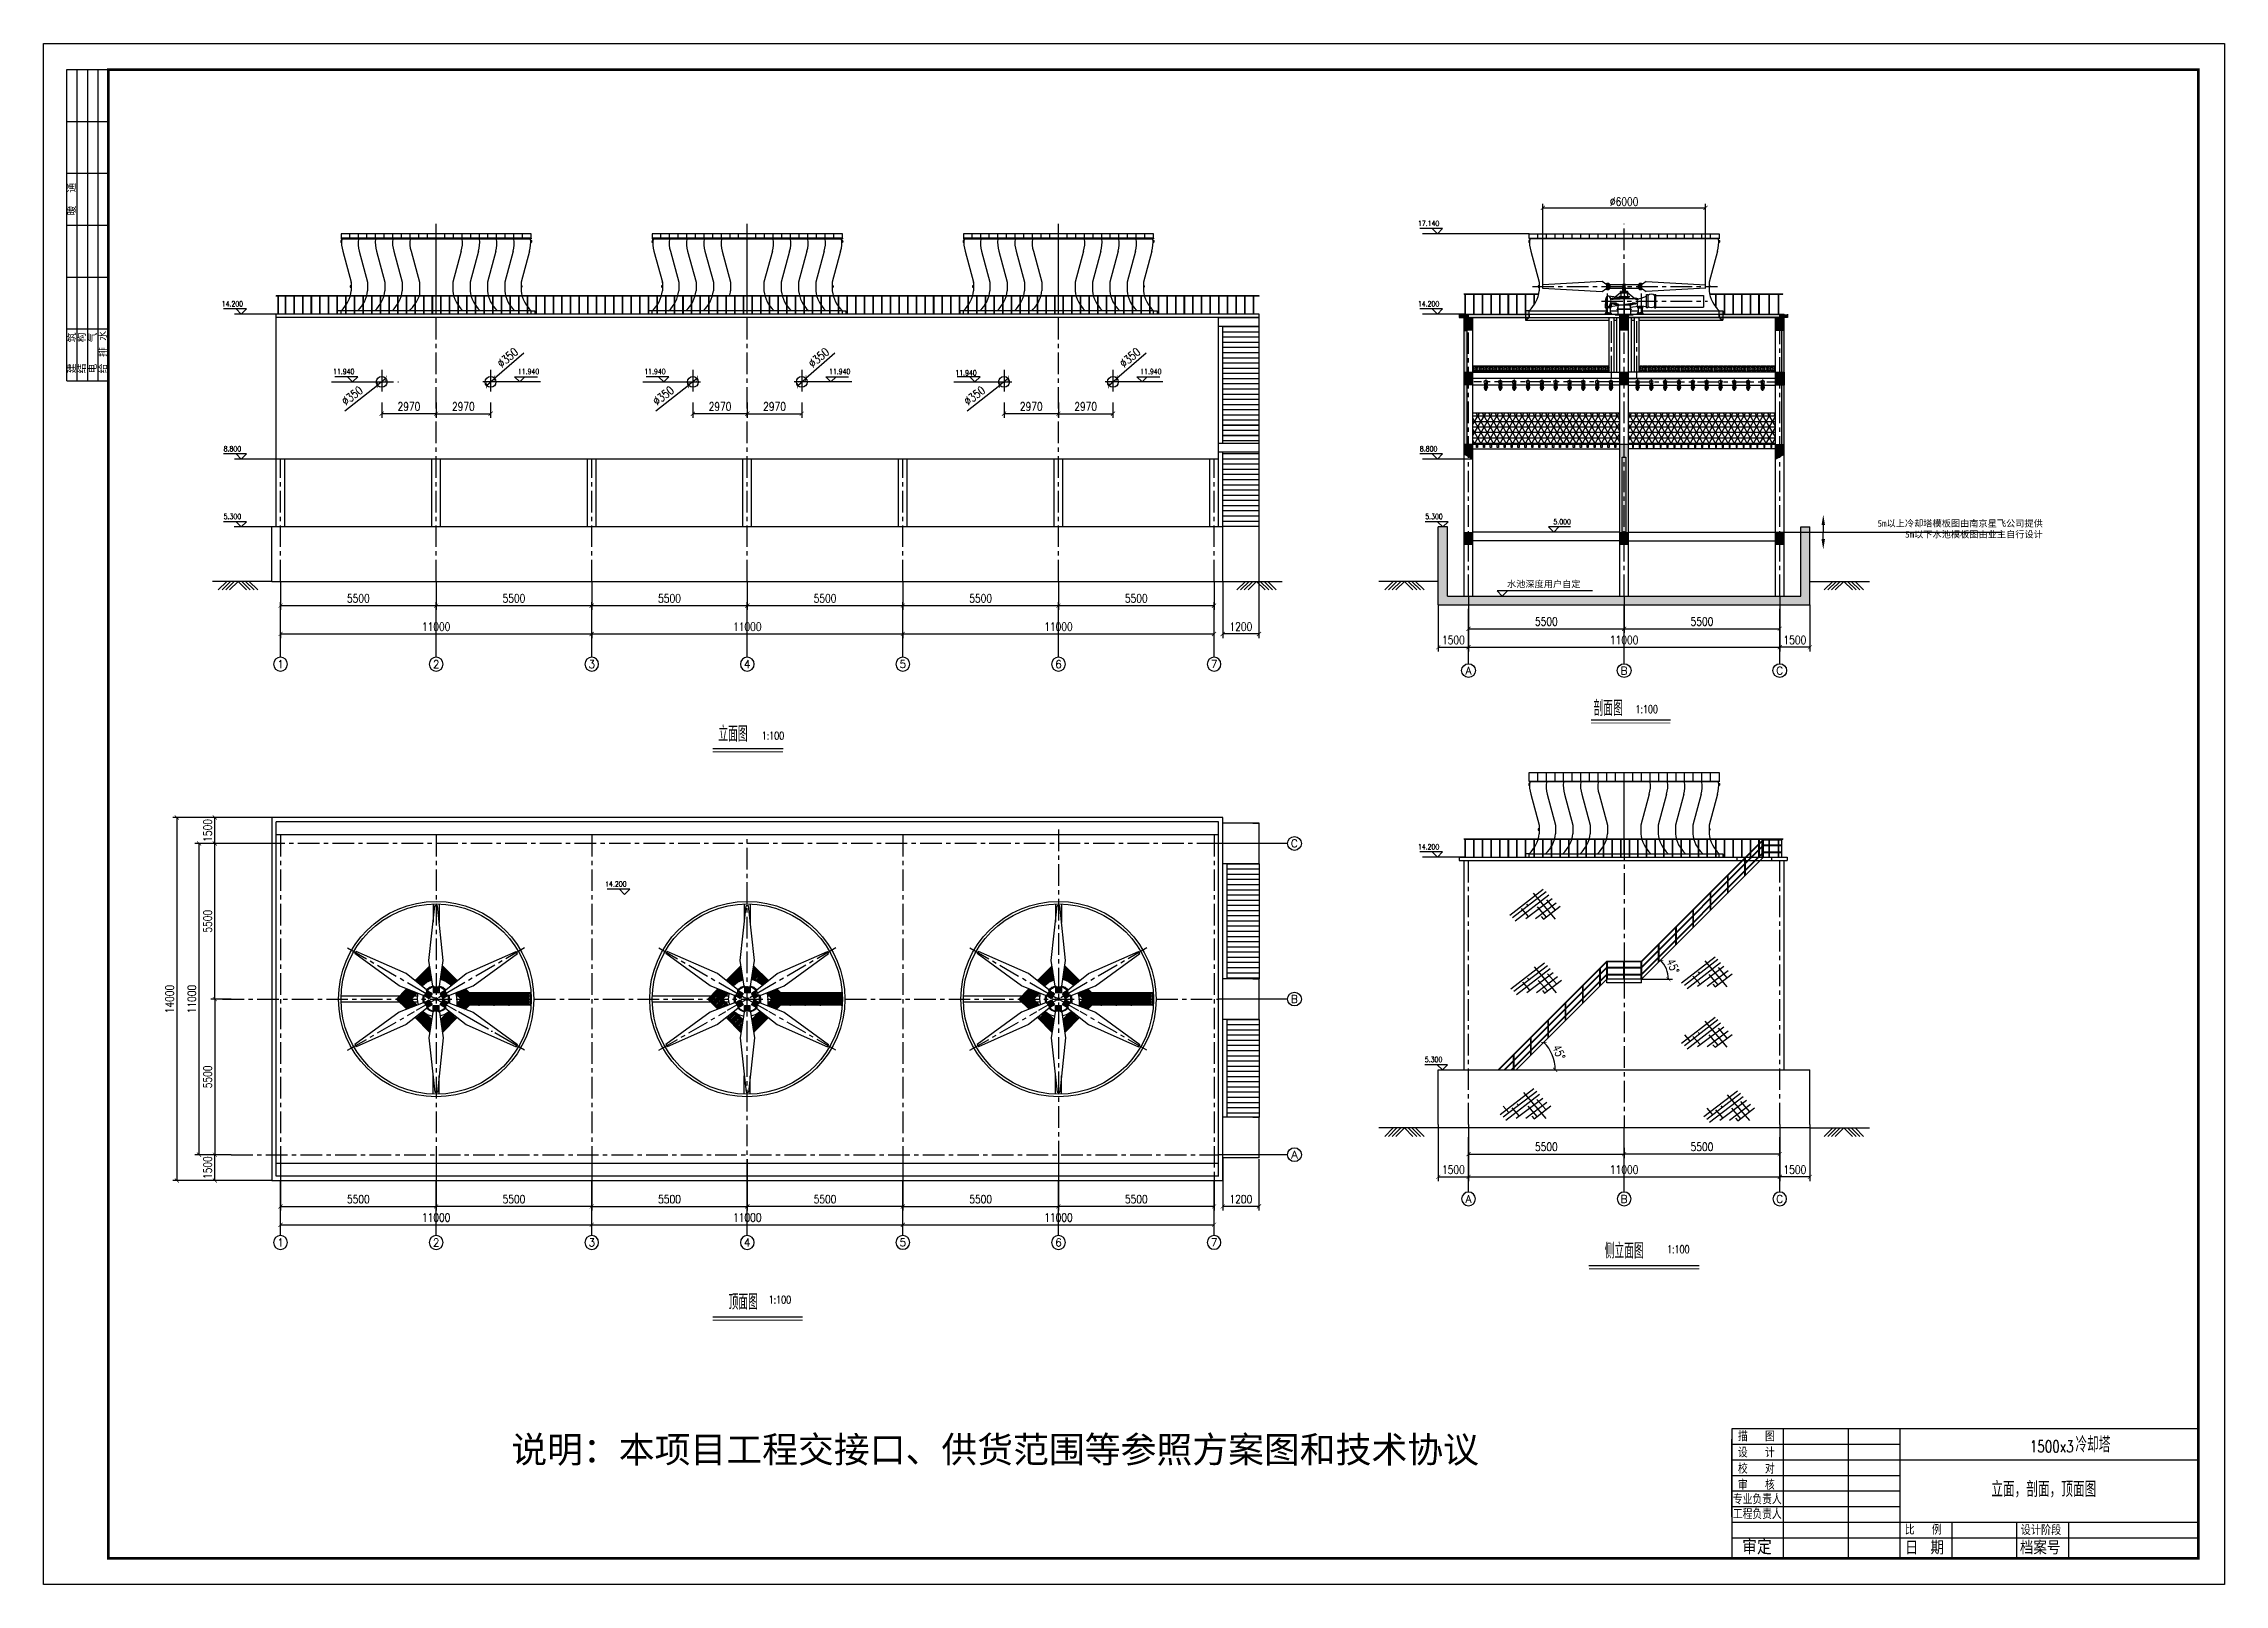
# Model space of a CAD drawing. Extents: x 1427168 to 1936200, y 1176778 to 1377202.
# Drawn here: x 1547701 to 1673851, y 1288102 to 1377202 of the extents above; entities that cross this region are included whole.
import ezdxf
from ezdxf.enums import TextEntityAlignment as Align
from ezdxf.lldxf.tags import DXFTag

# ---------------------------------------------------------------- set-up
doc = ezdxf.new("R2010")
doc.units = 0
doc.header["$LTSCALE"] = 1000
doc.header["$MEASUREMENT"] = 0
for name, pattern in [('CENTER', [2, 1.25, -0.25, 0.25, -0.25]), ('DASH', [0.35, 0.25, -0.1]), ('DASHED', [0.75, 0.5, -0.25]), ('DOTE', [2.42, 2, -0.2, 0.02, -0.2])]:
    doc.linetypes.add(name, pattern=pattern)
doc.layers.get('0').update_dxf_attribs({"linetype": 'CONTINUOUS'})
doc.layers.get('DEFPOINTS').update_dxf_attribs({"linetype": 'CONTINUOUS'})
for name, color, linetype in [('01粗实线层', 7, 'CONTINUOUS'), ('07标注层', 3, 'CONTINUOUS'), ('1轮廓实线层', 7, 'CONTINUOUS'), ('2', 2, 'CONTINUOUS'), ('2细线层', 4, 'CONTINUOUS'), ('4虚线层', 6, 'DASHED'), ('5剖面线层', 2, 'CONTINUOUS'), ('7标注层', 4, 'CONTINUOUS'), ('AXIS', 3, 'CONTINUOUS'), ('AXIS_TEXT', 7, 'CONTINUOUS'), ('CENTER', 1, 'ACAD_ISO04W100'), ('DOTE', 1, 'DOTE'), ('MAIN', 7, 'CONTINUOUS'), ('PUB_DIM', 3, 'CONTINUOUS'), ('PUB_TEXT', 7, 'CONTINUOUS'), ('PUB_TITLE', 4, 'CONTINUOUS'), ('WA', 9, 'CONTINUOUS'), ('中心线', 1, 'ACAD_ISO04W100'), ('粗实线', 7, 'CONTINUOUS'), ('细实线', 2, 'CONTINUOUS'), ('虚线', 6, 'ACAD_ISO02W100')]:
    doc.layers.add(name, color=color, linetype=linetype)
doc.styles.add('_HZTXT', font='txt.shx', dxfattribs={"width": 0.75, "bigfont": 'HZTXT.shx'})
doc.styles.add('_ROMAND', font='ROMAND.shx', dxfattribs={"width": 0.75})
doc.styles.add('_TXT', font='TXT.shx', dxfattribs={"width": 0.75})
doc.styles.add('COMPLEX', font='COMPLEX')
doc.styles.add('DIM_FONT', font='SIMPLEX.shx', dxfattribs={"width": 0.75})
doc.styles.add('HZ', font='txt', dxfattribs={"bigfont": 'hztxt'})
doc.styles.add('PC_TEXTSTYLE', font='isocp.shx', dxfattribs={"width": 0.8, "bigfont": 'hzfs.shx'})
doc.styles.get("Standard").update_dxf_attribs({"font": 'txt', "height": 3})
doc.styles.add('TH_GBDIM', font='romans.shx', dxfattribs={"width": 0.8, "bigfont": 'gbcbig.shx'})
tags = doc.linetypes.add('ACAD_ISO02W100', pattern=[15, 12, -3]).pattern_tags.tags
tags[6:7] = [DXFTag(74, 4), DXFTag(75, 0), DXFTag(340, '0'), DXFTag(46, 1.0), DXFTag(50, 0.0), DXFTag(44, 0.0), DXFTag(45, 0.0)]
tags[4:5] = [DXFTag(74, 4), DXFTag(75, 0), DXFTag(340, '0'), DXFTag(46, 1.0), DXFTag(50, 0.0), DXFTag(44, 0.0), DXFTag(45, 0.0)]
tags = doc.linetypes.add('ACAD_ISO04W100', pattern=[30, 24, -3, 0, -3]).pattern_tags.tags
tags[10:11] = [DXFTag(74, 4), DXFTag(75, 0), DXFTag(340, '0'), DXFTag(46, 1.0), DXFTag(50, 0.0), DXFTag(44, 0.0), DXFTag(45, 0.0)]
tags[8:9] = [DXFTag(74, 4), DXFTag(75, 0), DXFTag(340, '0'), DXFTag(46, 1.0), DXFTag(50, 0.0), DXFTag(44, 0.0), DXFTag(45, 0.0)]
tags[6:7] = [DXFTag(74, 4), DXFTag(75, 0), DXFTag(340, '0'), DXFTag(46, 1.0), DXFTag(50, 0.0), DXFTag(44, 0.0), DXFTag(45, 0.0)]
tags[4:5] = [DXFTag(74, 4), DXFTag(75, 0), DXFTag(340, '0'), DXFTag(46, 1.0), DXFTag(50, 0.0), DXFTag(44, 0.0), DXFTag(45, 0.0)]
doc.dimstyles.new('TH_GBDIM', dxfattribs={"dimscale": 120, "dimtxt": 4, "dimasz": 2, "dimexe": 2, "dimexo": 0, "dimgap": 1.5, "dimtad": 1, "dimdec": 0, "dimzin": 0, "dimtxsty": 'TH_GBDIM', "dimblk": 'ARCHTICK', "dimcen": 2.5, "dimclrd": 130, "dimclre": 130, "dimclrt": 3, "dimazin": 3, "dimtfac": 0.714286, "dimtdec": 0, "dimtmove": 0, "dimatfit": 3, "dimtzin": 0})
pattern_1 = [(45, (1516977.37295, 1347633.0327), (-0.1767766953, 0.1767766953), [])]

msp = doc.modelspace()

# ---------------------------------------------------------------- texts
at = {"style": '_HZTXT', "width": 0.6}
for s, p in [('剖面图', (1637352.8, 1338322.4)), ('立面图', (1586729.7, 1336837.8)), ('侧立面图', (1637998.6, 1306943.4)), ('顶面图', (1587318.1, 1303985.1))]:
    msp.add_text(s, height=900, dxfattribs=at).set_placement(p)
at = {"layer": '1轮廓实线层', "style": 'PC_TEXTSTYLE'}
msp.add_text('TH_SUPERPART', height=1e-29, rotation=270, dxfattribs=at).set_placement((1639247.8, 1362845.1))
msp.add_text('TH_SUPERPART', height=1e-29, rotation=270, dxfattribs=at).set_placement((1639247.8, 1362845.1))
at = {"layer": '1轮廓实线层', "attachment_point": 3}
for s, insert, char_height, width in [('{\\fSimSun|b0|i0|c134|p2;5m以上冷却塔模板图由南京星飞公司提供\\P5m以下水池模板图由业主自行设计}', (1663350.6, 1349647.8), 380, 12321.612), ('{\\fSimSun|b0|i0|c134|p2;水池深度用户自定}', (1636608.1, 1346140.6), 380, 6064.531), ('{\\fSimSun|b0|i0|c134|p2;说明：本项目工程交接口、供货范围等参照方案图和技术协议}', (1630732.5, 1296660.7), 1520, 65236.508)]:
    msp.add_mtext(s, dxfattribs=dict(at, insert=insert, char_height=char_height, width=width))
at = {"layer": '4虚线层', "style": 'PC_TEXTSTYLE', "text_generation_flag": 2}
msp.add_text('TH_SUPERPART', height=1e-29, rotation=90, dxfattribs=at).set_placement((1639007.2, 1362845.1))
at = {"layer": 'PUB_DIM', "style": 'DIM_FONT', "width": 0.75}
for s, p in [('17.140', (1627817.2, 1366805.4)), ('14.200', (1558621.9, 1362155.7)), ('14.200', (1627817.2, 1362155.7)), ('11.940', (1565062.3, 1358238.7)), ('11.940', (1583062.3, 1358238.7)), ('11.940', (1601062.3, 1358165.8)), ('8.800', (1558621.9, 1353773.3)), ('8.800', (1627817.2, 1353773.3)), ('5.300', (1558621.9, 1349855.7)), ('5.300', (1628131.7, 1349855.7)), ('5.000', (1635543, 1349555.7)), ('14.200', (1627817.2, 1330755)), ('14.200', (1580801.9, 1328604.1)), ('5.300', (1628105.8, 1318455))]:
    msp.add_text(s, height=300, dxfattribs=at).set_placement(p, align=Align.MIDDLE)
for p in [(1575752.5, 1358238.7), (1593752.5, 1358238.7), (1611752.5, 1358238.7)]:
    msp.add_text('11.940', height=300, rotation=360, dxfattribs=at).set_placement(p, align=Align.MIDDLE)
at = {"layer": 'PUB_TEXT', "width": 0.75}
for s, height, style, p in [('1:100', 450, '_ROMAND', (1639782.1, 1338489.4)), ('1:100', 450, '_ROMAND', (1589241.4, 1336952.7)), ('1:100', 450, '_ROMAND', (1641609.6, 1307258.6)), ('1:100', 450, '_ROMAND', (1589638.4, 1304337.8)), ('1500x3', 675, '_TXT', (1662594.6, 1295738.6)), ('冷却塔', 900, '_HZTXT', (1665232.5, 1295738.6)), ('立面，剖面，顶面图', 900, '_HZTXT', (1660367.9, 1293153.3))]:
    msp.add_text(s, height=height, dxfattribs=dict(at, style=style)).set_placement(p)

# ---------------------------------------------------------------- blocks, each defined once
blk = doc.blocks.new('_LABEL2')
for p, q in [((-180, 50), (-180, 0)), ((0, 50), (-180, 50)), ((-180, 40), (-180, 46)), ((-180, 44), (-115, 44)), ((-160, 0), (-160, 50)), ((-135, 0), (-135, 50)), ((-115, 0), (-115, 50)), ((0, 0), (0, 50)), ((-180, 34), (-180, 40)), ((-180, 38), (0, 38)), ((-180, 28), (-180, 34)), ((-180, 32), (-115, 32)), ((-180, 22), (-180, 28)), ((-180, 26), (-115, 26)), ((-180, 16), (-180, 22)), ((-180, 20), (-115, 20)), ((-180, 14), (0, 14)), ((-95, 0), (-95, 14)), ((-70, 0), (-70, 14)), ((-50, 0), (-50, 14)), ((-180, 8), (0, 8)), ((-180, 0), (0, 0)), ((-115, 0), (-135, 0)), ((-95, 0), (-115, 0)), ((-70, 0), (-95, 0)), ((-50, 0), (-70, 0)), ((0, 0), (-50, 0))]:
    blk.add_line(p, q)
at = {"style": 'HZ'}
for s, height, p in [('描  图', 3.747, (-177.59, 45.19)), ('设  计', 3.747, (-177.59, 38.95)), ('校  对', 3.747, (-177.59, 32.7)), ('审  核', 3.747, (-177.59, 26.46)), ('工程负责人', 3.421, (-179.54, 15.22)), ('专业负责人', 3.421, (-179.54, 20.92)), ('比  例        ', 3.7466, (-113.2, 9.19)), ('设计阶段', 3.909, (-68.54, 9.03)), ('审定', 5.701, (-175.96, 1.53)), ('日 期', 5.213, (-113.2, 1.53)), ('档案号', 5.213, (-68.86, 1.53))]:
    blk.add_text(s, height=height, dxfattribs=at).set_placement(p)
blk = doc.blocks.new('_ARCHTICK')
at = {"color": 0, "linetype": 'BYBLOCK', "const_width": 0.15}
blk.add_lwpolyline([(-0.5, -0.5), (0.5, 0.5)], dxfattribs=at)
blk = doc.blocks.new('*D383')
at = {"layer": '01粗实线层', "color": 130}
for p, q in [((1561407, 1346094), (1561407, 1344460)), ((1570407, 1346094), (1570407, 1344460)), ((1561407, 1344700), (1570407, 1344700))]:
    blk.add_line(p, q, dxfattribs=at)
at = {"layer": 'DEFPOINTS', "color": 0}
for p in [(1561407, 1346094), (1570407, 1346094), (1570407, 1344700)]:
    blk.add_point(p, dxfattribs=at)
at = {"layer": '01粗实线层', "color": 130, "xscale": 240, "yscale": 240, "zscale": 240, "rotation": 180}
blk.add_blockref('_ARCHTICK', (1561407, 1344700), dxfattribs=at)
at = {"layer": '01粗实线层', "color": 130, "xscale": 240, "yscale": 240, "zscale": 240}
blk.add_blockref('_ARCHTICK', (1570407, 1344700), dxfattribs=at)
at = {"layer": '01粗实线层', "color": 3, "insert": (1565907, 1345120), "char_height": 480, "attachment_point": 5, "style": 'TH_GBDIM'}
blk.add_mtext('{5500}{}{}', dxfattribs=at)
blk = doc.blocks.new('*D384')
at = {"layer": 'AXIS', "color": 130, "linetype": 'BYBLOCK'}
for p, q in [((1630130, 1345256), (1630130, 1342058)), ((1648130, 1345256), (1648130, 1342058)), ((1630130, 1342298), (1648130, 1342298))]:
    blk.add_line(p, q, dxfattribs=at)
at = {"layer": 'DEFPOINTS', "color": 0, "linetype": 'BYBLOCK'}
for p in [(1630130, 1345256), (1648130, 1345256), (1648130, 1342298)]:
    blk.add_point(p, dxfattribs=at)
at = {"layer": 'AXIS', "color": 130, "linetype": 'BYBLOCK', "xscale": 240, "yscale": 240, "zscale": 240, "rotation": 180}
blk.add_blockref('_ARCHTICK', (1630130, 1342298), dxfattribs=at)
at = {"layer": 'AXIS', "color": 130, "linetype": 'BYBLOCK', "xscale": 240, "yscale": 240, "zscale": 240}
blk.add_blockref('_ARCHTICK', (1648130, 1342298), dxfattribs=at)
at = {"layer": 'AXIS', "color": 3, "linetype": 'BYBLOCK', "insert": (1639130, 1342718), "char_height": 480, "attachment_point": 5, "style": 'TH_GBDIM'}
blk.add_mtext('{11000}{}{}', dxfattribs=at)
blk = doc.blocks.new('*D385')
at = {"layer": '01粗实线层', "color": 130}
for p, q in [((1561157, 1330950), (1556455, 1330950)), ((1556695, 1312950), (1556695, 1330950)), ((1558557, 1312950), (1556455, 1312950))]:
    blk.add_line(p, q, dxfattribs=at)
at = {"layer": 'DEFPOINTS', "color": 0}
for p in [(1556695, 1330950), (1561157, 1330950), (1558557, 1312950)]:
    blk.add_point(p, dxfattribs=at)
at = {"layer": '01粗实线层', "color": 130, "xscale": 240, "yscale": 240, "zscale": 240}
for p, rotation in [((1556695, 1330950), 90), ((1556695, 1312950), 270)]:
    blk.add_blockref('_ARCHTICK', p, dxfattribs=dict(at, rotation=rotation))
at = {"layer": '01粗实线层', "color": 3, "insert": (1556275, 1321950), "char_height": 480, "attachment_point": 5, "rotation": 90, "style": 'TH_GBDIM'}
blk.add_mtext('{11000}{}{}', dxfattribs=at)
blk = doc.blocks.new('*D386')
at = {"layer": '01粗实线层', "color": 130}
for p, q in [((1560907, 1332450), (1557367, 1332450)), ((1557607, 1330950), (1557607, 1332450)), ((1558557, 1330950), (1557367, 1330950))]:
    blk.add_line(p, q, dxfattribs=at)
at = {"layer": 'DEFPOINTS', "color": 0}
for p in [(1557607, 1332450), (1560907, 1332450), (1558557, 1330950)]:
    blk.add_point(p, dxfattribs=at)
at = {"layer": '01粗实线层', "color": 130, "xscale": 240, "yscale": 240, "zscale": 240}
for p, rotation in [((1557607, 1332450), 90), ((1557607, 1330950), 270)]:
    blk.add_blockref('_ARCHTICK', p, dxfattribs=dict(at, rotation=rotation))
at = {"layer": '01粗实线层', "color": 3, "insert": (1557187, 1331700), "char_height": 480, "attachment_point": 5, "rotation": 90, "style": 'TH_GBDIM'}
blk.add_mtext('1500', dxfattribs=at)
blk = doc.blocks.new('*D387')
at = {"layer": '01粗实线层', "color": 130}
for p, q in [((1558557, 1312950), (1557369, 1312950)), ((1557609, 1311450), (1557609, 1312950)), ((1560907, 1311450), (1557369, 1311450))]:
    blk.add_line(p, q, dxfattribs=at)
at = {"layer": 'DEFPOINTS', "color": 0}
for p in [(1557609, 1312950), (1558557, 1312950), (1560907, 1311450)]:
    blk.add_point(p, dxfattribs=at)
at = {"layer": '01粗实线层', "color": 130, "xscale": 240, "yscale": 240, "zscale": 240}
for p, rotation in [((1557609, 1312950), 90), ((1557609, 1311450), 270)]:
    blk.add_blockref('_ARCHTICK', p, dxfattribs=dict(at, rotation=rotation))
at = {"layer": '01粗实线层', "color": 3, "insert": (1557189, 1312200), "char_height": 480, "attachment_point": 5, "rotation": 90, "style": 'TH_GBDIM'}
blk.add_mtext('1500', dxfattribs=at)
blk = doc.blocks.new('*D388')
at = {"layer": '01粗实线层', "color": 130}
for p, q in [((1558557, 1321950), (1557369, 1321950)), ((1557609, 1321950), (1557609, 1312950)), ((1558557, 1312950), (1557369, 1312950))]:
    blk.add_line(p, q, dxfattribs=at)
at = {"layer": 'DEFPOINTS', "color": 0}
for p in [(1558557, 1321950), (1557609, 1312950), (1558557, 1312950)]:
    blk.add_point(p, dxfattribs=at)
at = {"layer": '01粗实线层', "color": 130, "xscale": 240, "yscale": 240, "zscale": 240}
for p, rotation in [((1557609, 1321950), 90), ((1557609, 1312950), 270)]:
    blk.add_blockref('_ARCHTICK', p, dxfattribs=dict(at, rotation=rotation))
at = {"layer": '01粗实线层', "color": 3, "insert": (1557189, 1317450), "char_height": 480, "attachment_point": 5, "rotation": 90, "style": 'TH_GBDIM'}
blk.add_mtext('{5500}{}{}', dxfattribs=at)
blk = doc.blocks.new('_AXISO')
blk.add_circle((0, 0), 0.5)
at = {"layer": 'AXIS_TEXT', "style": 'COMPLEX', "width": 1.041667}
blk.add_attdef('A', text='', height=0.56, dxfattribs=at).set_placement((-0.25, -0.28), (0.25, -0.28), align=Align.FIT)
blk = doc.blocks.new('*D389')
at = {"layer": '01粗实线层', "color": 130}
for p, q in [((1561407, 1308876), (1561407, 1309136)), ((1561407, 1308896), (1579407, 1308896)), ((1579407, 1308876), (1579407, 1309136))]:
    blk.add_line(p, q, dxfattribs=at)
at = {"layer": 'DEFPOINTS', "color": 0}
for p in [(1561407, 1308876), (1579407, 1308896), (1579407, 1308876)]:
    blk.add_point(p, dxfattribs=at)
at = {"layer": '01粗实线层', "color": 130, "xscale": 240, "yscale": 240, "zscale": 240, "rotation": 180}
blk.add_blockref('_ARCHTICK', (1561407, 1308896), dxfattribs=at)
at = {"layer": '01粗实线层', "color": 130, "xscale": 240, "yscale": 240, "zscale": 240}
blk.add_blockref('_ARCHTICK', (1579407, 1308896), dxfattribs=at)
at = {"layer": '01粗实线层', "color": 3, "insert": (1570407, 1309316), "char_height": 480, "attachment_point": 5, "style": 'TH_GBDIM'}
blk.add_mtext('{11000}{}{}', dxfattribs=at)
blk = doc.blocks.new('*D390')
at = {"layer": 'AXIS', "color": 130, "linetype": 'BYBLOCK'}
for p, q in [((1561407, 1343147), (1561407, 1342826)), ((1561407, 1343066), (1579407, 1343066)), ((1579407, 1343066), (1579407, 1343306))]:
    blk.add_line(p, q, dxfattribs=at)
at = {"layer": 'DEFPOINTS', "color": 0, "linetype": 'BYBLOCK'}
for p in [(1561407, 1343147), (1579407, 1343066), (1579407, 1343066)]:
    blk.add_point(p, dxfattribs=at)
at = {"layer": 'AXIS', "color": 130, "linetype": 'BYBLOCK', "xscale": 240, "yscale": 240, "zscale": 240, "rotation": 180}
blk.add_blockref('_ARCHTICK', (1561407, 1343066), dxfattribs=at)
at = {"layer": 'AXIS', "color": 130, "linetype": 'BYBLOCK', "xscale": 240, "yscale": 240, "zscale": 240}
blk.add_blockref('_ARCHTICK', (1579407, 1343066), dxfattribs=at)
at = {"layer": 'AXIS', "color": 3, "linetype": 'BYBLOCK', "insert": (1570407, 1343486), "char_height": 480, "attachment_point": 5, "style": 'TH_GBDIM'}
blk.add_mtext('{11000}{}{}', dxfattribs=at)
blk = doc.blocks.new('*D391')
at = {"layer": 'AXIS', "color": 130, "linetype": 'BYBLOCK'}
for p, q in [((1615907, 1312775), (1615907, 1309718)), ((1618007, 1312700), (1618007, 1309718)), ((1618007, 1309958), (1615907, 1309958))]:
    blk.add_line(p, q, dxfattribs=at)
at = {"layer": 'DEFPOINTS', "color": 0, "linetype": 'BYBLOCK'}
for p in [(1615907, 1312775), (1618007, 1312700), (1615907, 1309958)]:
    blk.add_point(p, dxfattribs=at)
at = {"layer": 'AXIS', "color": 130, "linetype": 'BYBLOCK', "xscale": 240, "yscale": 240, "zscale": 240, "rotation": 180}
blk.add_blockref('_ARCHTICK', (1615907, 1309958), dxfattribs=at)
at = {"layer": 'AXIS', "color": 130, "linetype": 'BYBLOCK', "xscale": 240, "yscale": 240, "zscale": 240}
blk.add_blockref('_ARCHTICK', (1618007, 1309958), dxfattribs=at)
at = {"layer": 'AXIS', "color": 3, "linetype": 'BYBLOCK', "insert": (1616957, 1310378), "char_height": 480, "attachment_point": 5, "style": 'TH_GBDIM'}
blk.add_mtext('{1200}{}{}', dxfattribs=at)
blk = doc.blocks.new('*D392')
at = {"layer": '01粗实线层', "color": 130}
for p, q in [((1634423, 1363039), (1634423, 1367944)), ((1634423, 1367704), (1643838, 1367704)), ((1643838, 1363039), (1643838, 1367944))]:
    blk.add_line(p, q, dxfattribs=at)
at = {"layer": 'DEFPOINTS', "color": 0}
for p in [(1643838, 1367704), (1634423, 1363039), (1643838, 1363039)]:
    blk.add_point(p, dxfattribs=at)
at = {"layer": '01粗实线层', "color": 130, "xscale": 240, "yscale": 240, "zscale": 240, "rotation": 180}
blk.add_blockref('_ARCHTICK', (1634423, 1367704), dxfattribs=at)
at = {"layer": '01粗实线层', "color": 130, "xscale": 240, "yscale": 240, "zscale": 240}
blk.add_blockref('_ARCHTICK', (1643838, 1367704), dxfattribs=at)
at = {"layer": '01粗实线层', "color": 3, "insert": (1639130, 1368064), "char_height": 480, "attachment_point": 5, "style": 'TH_GBDIM'}
blk.add_mtext('{%%c6000}{}{}', dxfattribs=at)
blk = doc.blocks.new('*D393')
at = {"color": 130}
for p, q in [((1559256, 1332450), (1555170, 1332450)), ((1555410, 1332450), (1555410, 1311450)), ((1559493, 1311450), (1555170, 1311450))]:
    blk.add_line(p, q, dxfattribs=at)
at = {"layer": 'DEFPOINTS', "color": 0}
for p in [(1559256, 1332450), (1555410, 1311450), (1559493, 1311450)]:
    blk.add_point(p, dxfattribs=at)
at = {"color": 130, "xscale": 240, "yscale": 240, "zscale": 240}
for p, rotation in [((1555410, 1332450), 90), ((1555410, 1311450), 270)]:
    blk.add_blockref('_ARCHTICK', p, dxfattribs=dict(at, rotation=rotation))
at = {"color": 3, "insert": (1554990, 1321950), "char_height": 480, "attachment_point": 5, "rotation": 90, "style": 'TH_GBDIM'}
blk.add_mtext('{14000}{}{}', dxfattribs=at)
blk = doc.blocks.new('*D394')
at = {"layer": '01粗实线层', "color": 130}
for p, q in [((1570407, 1346094), (1570407, 1344460)), ((1579407, 1346094), (1579407, 1344460)), ((1570407, 1344700), (1579407, 1344700))]:
    blk.add_line(p, q, dxfattribs=at)
at = {"layer": 'DEFPOINTS', "color": 0}
for p in [(1570407, 1346094), (1579407, 1346094), (1579407, 1344700)]:
    blk.add_point(p, dxfattribs=at)
at = {"layer": '01粗实线层', "color": 130, "xscale": 240, "yscale": 240, "zscale": 240, "rotation": 180}
blk.add_blockref('_ARCHTICK', (1570407, 1344700), dxfattribs=at)
at = {"layer": '01粗实线层', "color": 130, "xscale": 240, "yscale": 240, "zscale": 240}
blk.add_blockref('_ARCHTICK', (1579407, 1344700), dxfattribs=at)
at = {"layer": '01粗实线层', "color": 3, "insert": (1574907, 1345120), "char_height": 480, "attachment_point": 5, "style": 'TH_GBDIM'}
blk.add_mtext('{5500}{}{}', dxfattribs=at)
blk = doc.blocks.new('*D395')
at = {"layer": '01粗实线层', "color": 130}
for p, q in [((1579407, 1346094), (1579407, 1344460)), ((1588407, 1346094), (1588407, 1344460)), ((1579407, 1344700), (1588407, 1344700))]:
    blk.add_line(p, q, dxfattribs=at)
at = {"layer": 'DEFPOINTS', "color": 0}
for p in [(1579407, 1346094), (1588407, 1346094), (1588407, 1344700)]:
    blk.add_point(p, dxfattribs=at)
at = {"layer": '01粗实线层', "color": 130, "xscale": 240, "yscale": 240, "zscale": 240, "rotation": 180}
blk.add_blockref('_ARCHTICK', (1579407, 1344700), dxfattribs=at)
at = {"layer": '01粗实线层', "color": 130, "xscale": 240, "yscale": 240, "zscale": 240}
blk.add_blockref('_ARCHTICK', (1588407, 1344700), dxfattribs=at)
at = {"layer": '01粗实线层', "color": 3, "insert": (1583907, 1345120), "char_height": 480, "attachment_point": 5, "style": 'TH_GBDIM'}
blk.add_mtext('{5500}{}{}', dxfattribs=at)
blk = doc.blocks.new('*D396')
at = {"layer": '01粗实线层', "color": 130}
for p, q in [((1588407, 1346094), (1588407, 1344460)), ((1597407, 1346094), (1597407, 1344460)), ((1588407, 1344700), (1597407, 1344700))]:
    blk.add_line(p, q, dxfattribs=at)
at = {"layer": 'DEFPOINTS', "color": 0}
for p in [(1588407, 1346094), (1597407, 1346094), (1597407, 1344700)]:
    blk.add_point(p, dxfattribs=at)
at = {"layer": '01粗实线层', "color": 130, "xscale": 240, "yscale": 240, "zscale": 240, "rotation": 180}
blk.add_blockref('_ARCHTICK', (1588407, 1344700), dxfattribs=at)
at = {"layer": '01粗实线层', "color": 130, "xscale": 240, "yscale": 240, "zscale": 240}
blk.add_blockref('_ARCHTICK', (1597407, 1344700), dxfattribs=at)
at = {"layer": '01粗实线层', "color": 3, "insert": (1592907, 1345120), "char_height": 480, "attachment_point": 5, "style": 'TH_GBDIM'}
blk.add_mtext('{5500}{}{}', dxfattribs=at)
blk = doc.blocks.new('*D397')
at = {"layer": '01粗实线层', "color": 130}
for p, q in [((1597407, 1346094), (1597407, 1344460)), ((1606407, 1346094), (1606407, 1344460)), ((1597407, 1344700), (1606407, 1344700))]:
    blk.add_line(p, q, dxfattribs=at)
at = {"layer": 'DEFPOINTS', "color": 0}
for p in [(1597407, 1346094), (1606407, 1346094), (1606407, 1344700)]:
    blk.add_point(p, dxfattribs=at)
at = {"layer": '01粗实线层', "color": 130, "xscale": 240, "yscale": 240, "zscale": 240, "rotation": 180}
blk.add_blockref('_ARCHTICK', (1597407, 1344700), dxfattribs=at)
at = {"layer": '01粗实线层', "color": 130, "xscale": 240, "yscale": 240, "zscale": 240}
blk.add_blockref('_ARCHTICK', (1606407, 1344700), dxfattribs=at)
at = {"layer": '01粗实线层', "color": 3, "insert": (1601907, 1345120), "char_height": 480, "attachment_point": 5, "style": 'TH_GBDIM'}
blk.add_mtext('{5500}{}{}', dxfattribs=at)
blk = doc.blocks.new('*D398')
at = {"layer": '01粗实线层', "color": 130}
for p, q in [((1606407, 1346094), (1606407, 1344460)), ((1615407, 1346094), (1615407, 1344460)), ((1606407, 1344700), (1615407, 1344700))]:
    blk.add_line(p, q, dxfattribs=at)
at = {"layer": 'DEFPOINTS', "color": 0}
for p in [(1606407, 1346094), (1615407, 1346094), (1615407, 1344700)]:
    blk.add_point(p, dxfattribs=at)
at = {"layer": '01粗实线层', "color": 130, "xscale": 240, "yscale": 240, "zscale": 240, "rotation": 180}
blk.add_blockref('_ARCHTICK', (1606407, 1344700), dxfattribs=at)
at = {"layer": '01粗实线层', "color": 130, "xscale": 240, "yscale": 240, "zscale": 240}
blk.add_blockref('_ARCHTICK', (1615407, 1344700), dxfattribs=at)
at = {"layer": '01粗实线层', "color": 3, "insert": (1610907, 1345120), "char_height": 480, "attachment_point": 5, "style": 'TH_GBDIM'}
blk.add_mtext('{5500}{}{}', dxfattribs=at)
blk = doc.blocks.new('*D399')
at = {"layer": 'AXIS', "color": 130, "linetype": 'BYBLOCK'}
for p, q in [((1579407, 1343147), (1579407, 1342826)), ((1579407, 1343066), (1597407, 1343066)), ((1597407, 1343066), (1597407, 1343306))]:
    blk.add_line(p, q, dxfattribs=at)
at = {"layer": 'DEFPOINTS', "color": 0, "linetype": 'BYBLOCK'}
for p in [(1579407, 1343147), (1597407, 1343066), (1597407, 1343066)]:
    blk.add_point(p, dxfattribs=at)
at = {"layer": 'AXIS', "color": 130, "linetype": 'BYBLOCK', "xscale": 240, "yscale": 240, "zscale": 240, "rotation": 180}
blk.add_blockref('_ARCHTICK', (1579407, 1343066), dxfattribs=at)
at = {"layer": 'AXIS', "color": 130, "linetype": 'BYBLOCK', "xscale": 240, "yscale": 240, "zscale": 240}
blk.add_blockref('_ARCHTICK', (1597407, 1343066), dxfattribs=at)
at = {"layer": 'AXIS', "color": 3, "linetype": 'BYBLOCK', "insert": (1588407, 1343486), "char_height": 480, "attachment_point": 5, "style": 'TH_GBDIM'}
blk.add_mtext('{11000}{}{}', dxfattribs=at)
blk = doc.blocks.new('*D400')
at = {"layer": 'AXIS', "color": 130, "linetype": 'BYBLOCK'}
for p, q in [((1597407, 1343147), (1597407, 1342826)), ((1597407, 1343066), (1615407, 1343066)), ((1615407, 1343066), (1615407, 1343306))]:
    blk.add_line(p, q, dxfattribs=at)
at = {"layer": 'DEFPOINTS', "color": 0, "linetype": 'BYBLOCK'}
for p in [(1597407, 1343147), (1615407, 1343066), (1615407, 1343066)]:
    blk.add_point(p, dxfattribs=at)
at = {"layer": 'AXIS', "color": 130, "linetype": 'BYBLOCK', "xscale": 240, "yscale": 240, "zscale": 240, "rotation": 180}
blk.add_blockref('_ARCHTICK', (1597407, 1343066), dxfattribs=at)
at = {"layer": 'AXIS', "color": 130, "linetype": 'BYBLOCK', "xscale": 240, "yscale": 240, "zscale": 240}
blk.add_blockref('_ARCHTICK', (1615407, 1343066), dxfattribs=at)
at = {"layer": 'AXIS', "color": 3, "linetype": 'BYBLOCK', "insert": (1606407, 1343486), "char_height": 480, "attachment_point": 5, "style": 'TH_GBDIM'}
blk.add_mtext('{11000}{}{}', dxfattribs=at)
blk = doc.blocks.new('*D401')
at = {"layer": '01粗实线层', "color": 130}
for p, q in [((1630130, 1345256), (1630130, 1343122)), ((1639130, 1345256), (1639130, 1343122)), ((1630130, 1343362), (1639130, 1343362))]:
    blk.add_line(p, q, dxfattribs=at)
at = {"layer": 'DEFPOINTS', "color": 0}
for p in [(1630130, 1345256), (1639130, 1345256), (1639130, 1343362)]:
    blk.add_point(p, dxfattribs=at)
at = {"layer": '01粗实线层', "color": 130, "xscale": 240, "yscale": 240, "zscale": 240, "rotation": 180}
blk.add_blockref('_ARCHTICK', (1630130, 1343362), dxfattribs=at)
at = {"layer": '01粗实线层', "color": 130, "xscale": 240, "yscale": 240, "zscale": 240}
blk.add_blockref('_ARCHTICK', (1639130, 1343362), dxfattribs=at)
at = {"layer": '01粗实线层', "color": 3, "insert": (1634630, 1343782), "char_height": 480, "attachment_point": 5, "style": 'TH_GBDIM'}
blk.add_mtext('{5500}{}{}', dxfattribs=at)
blk = doc.blocks.new('*D402')
at = {"layer": '01粗实线层', "color": 130}
for p, q in [((1639130, 1345256), (1639130, 1343122)), ((1648130, 1345256), (1648130, 1343122)), ((1639130, 1343362), (1648130, 1343362))]:
    blk.add_line(p, q, dxfattribs=at)
at = {"layer": 'DEFPOINTS', "color": 0}
for p in [(1639130, 1345256), (1648130, 1345256), (1648130, 1343362)]:
    blk.add_point(p, dxfattribs=at)
at = {"layer": '01粗实线层', "color": 130, "xscale": 240, "yscale": 240, "zscale": 240, "rotation": 180}
blk.add_blockref('_ARCHTICK', (1639130, 1343362), dxfattribs=at)
at = {"layer": '01粗实线层', "color": 130, "xscale": 240, "yscale": 240, "zscale": 240}
blk.add_blockref('_ARCHTICK', (1648130, 1343362), dxfattribs=at)
at = {"layer": '01粗实线层', "color": 3, "insert": (1643630, 1343782), "char_height": 480, "attachment_point": 5, "style": 'TH_GBDIM'}
blk.add_mtext('{5500}{}{}', dxfattribs=at)
blk = doc.blocks.new('*D403')
at = {"layer": '01粗实线层', "color": 130}
for p, q in [((1561157, 1330950), (1557369, 1330950)), ((1557609, 1321950), (1557609, 1330950)), ((1558557, 1321950), (1557369, 1321950))]:
    blk.add_line(p, q, dxfattribs=at)
at = {"layer": 'DEFPOINTS', "color": 0}
for p in [(1557609, 1330950), (1561157, 1330950), (1558557, 1321950)]:
    blk.add_point(p, dxfattribs=at)
at = {"layer": '01粗实线层', "color": 130, "xscale": 240, "yscale": 240, "zscale": 240}
for p, rotation in [((1557609, 1330950), 90), ((1557609, 1321950), 270)]:
    blk.add_blockref('_ARCHTICK', p, dxfattribs=dict(at, rotation=rotation))
at = {"layer": '01粗实线层', "color": 3, "insert": (1557189, 1326450), "char_height": 480, "attachment_point": 5, "rotation": 90, "style": 'TH_GBDIM'}
blk.add_mtext('{5500}{}{}', dxfattribs=at)
blk = doc.blocks.new('*D404')
at = {"color": 130}
for p, q in [((1561407, 1312700), (1561407, 1309718)), ((1570407, 1312700), (1570407, 1309718)), ((1561407, 1309958), (1570407, 1309958))]:
    blk.add_line(p, q, dxfattribs=at)
at = {"layer": 'DEFPOINTS', "color": 0}
for p in [(1561407, 1312700), (1570407, 1312700), (1570407, 1309958)]:
    blk.add_point(p, dxfattribs=at)
at = {"color": 130, "xscale": 240, "yscale": 240, "zscale": 240, "rotation": 180}
blk.add_blockref('_ARCHTICK', (1561407, 1309958), dxfattribs=at)
at = {"color": 130, "xscale": 240, "yscale": 240, "zscale": 240}
blk.add_blockref('_ARCHTICK', (1570407, 1309958), dxfattribs=at)
at = {"color": 3, "insert": (1565907, 1310378), "char_height": 480, "attachment_point": 5, "style": 'TH_GBDIM'}
blk.add_mtext('{5500}{}{}', dxfattribs=at)
blk = doc.blocks.new('*D405')
at = {"color": 130}
for p, q in [((1570407, 1312700), (1570407, 1309718)), ((1579407, 1312700), (1579407, 1309718)), ((1579407, 1309958), (1570407, 1309958))]:
    blk.add_line(p, q, dxfattribs=at)
at = {"layer": 'DEFPOINTS', "color": 0}
for p in [(1570407, 1312700), (1579407, 1312700), (1570407, 1309958)]:
    blk.add_point(p, dxfattribs=at)
at = {"color": 130, "xscale": 240, "yscale": 240, "zscale": 240, "rotation": 180}
blk.add_blockref('_ARCHTICK', (1570407, 1309958), dxfattribs=at)
at = {"color": 130, "xscale": 240, "yscale": 240, "zscale": 240}
blk.add_blockref('_ARCHTICK', (1579407, 1309958), dxfattribs=at)
at = {"color": 3, "insert": (1574907, 1310378), "char_height": 480, "attachment_point": 5, "style": 'TH_GBDIM'}
blk.add_mtext('{5500}{}{}', dxfattribs=at)
blk = doc.blocks.new('*D406')
at = {"color": 130}
for p, q in [((1579407, 1312700), (1579407, 1309718)), ((1588407, 1312700), (1588407, 1309718)), ((1579407, 1309958), (1588407, 1309958))]:
    blk.add_line(p, q, dxfattribs=at)
at = {"layer": 'DEFPOINTS', "color": 0}
for p in [(1579407, 1312700), (1588407, 1312700), (1588407, 1309958)]:
    blk.add_point(p, dxfattribs=at)
at = {"color": 130, "xscale": 240, "yscale": 240, "zscale": 240, "rotation": 180}
blk.add_blockref('_ARCHTICK', (1579407, 1309958), dxfattribs=at)
at = {"color": 130, "xscale": 240, "yscale": 240, "zscale": 240}
blk.add_blockref('_ARCHTICK', (1588407, 1309958), dxfattribs=at)
at = {"color": 3, "insert": (1583907, 1310378), "char_height": 480, "attachment_point": 5, "style": 'TH_GBDIM'}
blk.add_mtext('{5500}{}{}', dxfattribs=at)
blk = doc.blocks.new('*D407')
at = {"color": 130}
for p, q in [((1588407, 1312700), (1588407, 1309718)), ((1597407, 1312700), (1597407, 1309718)), ((1597407, 1309958), (1588407, 1309958))]:
    blk.add_line(p, q, dxfattribs=at)
at = {"layer": 'DEFPOINTS', "color": 0}
for p in [(1588407, 1312700), (1597407, 1312700), (1588407, 1309958)]:
    blk.add_point(p, dxfattribs=at)
at = {"color": 130, "xscale": 240, "yscale": 240, "zscale": 240, "rotation": 180}
blk.add_blockref('_ARCHTICK', (1588407, 1309958), dxfattribs=at)
at = {"color": 130, "xscale": 240, "yscale": 240, "zscale": 240}
blk.add_blockref('_ARCHTICK', (1597407, 1309958), dxfattribs=at)
at = {"color": 3, "insert": (1592907, 1310378), "char_height": 480, "attachment_point": 5, "style": 'TH_GBDIM'}
blk.add_mtext('{5500}{}{}', dxfattribs=at)
blk = doc.blocks.new('*D408')
at = {"color": 130}
for p, q in [((1597407, 1312700), (1597407, 1309718)), ((1606407, 1312700), (1606407, 1309718)), ((1597407, 1309958), (1606407, 1309958))]:
    blk.add_line(p, q, dxfattribs=at)
at = {"layer": 'DEFPOINTS', "color": 0}
for p in [(1597407, 1312700), (1606407, 1312700), (1606407, 1309958)]:
    blk.add_point(p, dxfattribs=at)
at = {"color": 130, "xscale": 240, "yscale": 240, "zscale": 240, "rotation": 180}
blk.add_blockref('_ARCHTICK', (1597407, 1309958), dxfattribs=at)
at = {"color": 130, "xscale": 240, "yscale": 240, "zscale": 240}
blk.add_blockref('_ARCHTICK', (1606407, 1309958), dxfattribs=at)
at = {"color": 3, "insert": (1601907, 1310378), "char_height": 480, "attachment_point": 5, "style": 'TH_GBDIM'}
blk.add_mtext('{5500}{}{}', dxfattribs=at)
blk = doc.blocks.new('*D409')
at = {"color": 130}
for p, q in [((1606407, 1312700), (1606407, 1309718)), ((1615407, 1311700), (1615407, 1309718)), ((1615407, 1309958), (1606407, 1309958))]:
    blk.add_line(p, q, dxfattribs=at)
at = {"layer": 'DEFPOINTS', "color": 0}
for p in [(1606407, 1312700), (1615407, 1311700), (1606407, 1309958)]:
    blk.add_point(p, dxfattribs=at)
at = {"color": 130, "xscale": 240, "yscale": 240, "zscale": 240, "rotation": 180}
blk.add_blockref('_ARCHTICK', (1606407, 1309958), dxfattribs=at)
at = {"color": 130, "xscale": 240, "yscale": 240, "zscale": 240}
blk.add_blockref('_ARCHTICK', (1615407, 1309958), dxfattribs=at)
at = {"color": 3, "insert": (1610907, 1310378), "char_height": 480, "attachment_point": 5, "style": 'TH_GBDIM'}
blk.add_mtext('{5500}{}{}', dxfattribs=at)
blk = doc.blocks.new('*D410')
at = {"layer": '01粗实线层', "color": 130}
for p, q in [((1579407, 1308876), (1579407, 1309136)), ((1579407, 1308896), (1597407, 1308896)), ((1597407, 1308876), (1597407, 1309136))]:
    blk.add_line(p, q, dxfattribs=at)
at = {"layer": 'DEFPOINTS', "color": 0}
for p in [(1579407, 1308876), (1597407, 1308896), (1597407, 1308876)]:
    blk.add_point(p, dxfattribs=at)
at = {"layer": '01粗实线层', "color": 130, "xscale": 240, "yscale": 240, "zscale": 240, "rotation": 180}
blk.add_blockref('_ARCHTICK', (1579407, 1308896), dxfattribs=at)
at = {"layer": '01粗实线层', "color": 130, "xscale": 240, "yscale": 240, "zscale": 240}
blk.add_blockref('_ARCHTICK', (1597407, 1308896), dxfattribs=at)
at = {"layer": '01粗实线层', "color": 3, "insert": (1588407, 1309316), "char_height": 480, "attachment_point": 5, "style": 'TH_GBDIM'}
blk.add_mtext('{11000}{}{}', dxfattribs=at)
blk = doc.blocks.new('*D411')
at = {"layer": '01粗实线层', "color": 130}
for p, q in [((1597407, 1308876), (1597407, 1309136)), ((1597407, 1308896), (1615407, 1308896)), ((1615407, 1308876), (1615407, 1309136))]:
    blk.add_line(p, q, dxfattribs=at)
at = {"layer": 'DEFPOINTS', "color": 0}
for p in [(1597407, 1308876), (1615407, 1308896), (1615407, 1308876)]:
    blk.add_point(p, dxfattribs=at)
at = {"layer": '01粗实线层', "color": 130, "xscale": 240, "yscale": 240, "zscale": 240, "rotation": 180}
blk.add_blockref('_ARCHTICK', (1597407, 1308896), dxfattribs=at)
at = {"layer": '01粗实线层', "color": 130, "xscale": 240, "yscale": 240, "zscale": 240}
blk.add_blockref('_ARCHTICK', (1615407, 1308896), dxfattribs=at)
at = {"layer": '01粗实线层', "color": 3, "insert": (1606407, 1309316), "char_height": 480, "attachment_point": 5, "style": 'TH_GBDIM'}
blk.add_mtext('{11000}{}{}', dxfattribs=at)
blk = doc.blocks.new('*D412')
at = {"color": 130}
for p, q in [((1628380, 1344756), (1628380, 1342058)), ((1630130, 1344756), (1630130, 1342058)), ((1628380, 1342298), (1630130, 1342298))]:
    blk.add_line(p, q, dxfattribs=at)
at = {"layer": 'DEFPOINTS', "color": 0}
for p in [(1628380, 1344756), (1630130, 1344756), (1630130, 1342298)]:
    blk.add_point(p, dxfattribs=at)
at = {"color": 130, "xscale": 240, "yscale": 240, "zscale": 240, "rotation": 180}
blk.add_blockref('_ARCHTICK', (1628380, 1342298), dxfattribs=at)
at = {"color": 130, "xscale": 240, "yscale": 240, "zscale": 240}
blk.add_blockref('_ARCHTICK', (1630130, 1342298), dxfattribs=at)
at = {"color": 3, "insert": (1629255, 1342718), "char_height": 480, "attachment_point": 5, "style": 'TH_GBDIM'}
blk.add_mtext('{1500}{}{}', dxfattribs=at)
blk = doc.blocks.new('*D413')
at = {"color": 130}
for p, q in [((1648130, 1344756), (1648130, 1342058)), ((1649880, 1344756), (1649880, 1342058)), ((1649880, 1342298), (1648130, 1342298))]:
    blk.add_line(p, q, dxfattribs=at)
at = {"layer": 'DEFPOINTS', "color": 0}
for p in [(1648130, 1344756), (1649880, 1344756), (1648130, 1342298)]:
    blk.add_point(p, dxfattribs=at)
at = {"color": 130, "xscale": 240, "yscale": 240, "zscale": 240, "rotation": 180}
blk.add_blockref('_ARCHTICK', (1648130, 1342298), dxfattribs=at)
at = {"color": 130, "xscale": 240, "yscale": 240, "zscale": 240}
blk.add_blockref('_ARCHTICK', (1649880, 1342298), dxfattribs=at)
at = {"color": 3, "insert": (1649005, 1342718), "char_height": 480, "attachment_point": 5, "style": 'TH_GBDIM'}
blk.add_mtext('{1500}{}{}', dxfattribs=at)
blk = doc.blocks.new('*D414')
at = {"layer": 'AXIS', "color": 130, "linetype": 'BYBLOCK'}
for p, q in [((1630130, 1314694), (1630130, 1311427)), ((1648130, 1314694), (1648130, 1311427)), ((1630130, 1311667), (1648130, 1311667))]:
    blk.add_line(p, q, dxfattribs=at)
at = {"layer": 'DEFPOINTS', "color": 0, "linetype": 'BYBLOCK'}
for p in [(1630130, 1314694), (1648130, 1314694), (1648130, 1311667)]:
    blk.add_point(p, dxfattribs=at)
at = {"layer": 'AXIS', "color": 130, "linetype": 'BYBLOCK', "xscale": 240, "yscale": 240, "zscale": 240, "rotation": 180}
blk.add_blockref('_ARCHTICK', (1630130, 1311667), dxfattribs=at)
at = {"layer": 'AXIS', "color": 130, "linetype": 'BYBLOCK', "xscale": 240, "yscale": 240, "zscale": 240}
blk.add_blockref('_ARCHTICK', (1648130, 1311667), dxfattribs=at)
at = {"layer": 'AXIS', "color": 3, "linetype": 'BYBLOCK', "insert": (1639130, 1312087), "char_height": 480, "attachment_point": 5, "style": 'TH_GBDIM'}
blk.add_mtext('{11000}{}{}', dxfattribs=at)
blk = doc.blocks.new('*D415')
at = {"color": 130}
for p, q in [((1639130, 1313339), (1639130, 1312746)), ((1648130, 1313339), (1648130, 1312746)), ((1648130, 1312986), (1639130, 1312986))]:
    blk.add_line(p, q, dxfattribs=at)
at = {"layer": 'DEFPOINTS', "color": 0}
for p in [(1639130, 1313339), (1648130, 1313339), (1639130, 1312986)]:
    blk.add_point(p, dxfattribs=at)
at = {"color": 130, "xscale": 240, "yscale": 240, "zscale": 240, "rotation": 180}
blk.add_blockref('_ARCHTICK', (1639130, 1312986), dxfattribs=at)
at = {"color": 130, "xscale": 240, "yscale": 240, "zscale": 240}
blk.add_blockref('_ARCHTICK', (1648130, 1312986), dxfattribs=at)
at = {"color": 3, "insert": (1643630, 1313406), "char_height": 480, "attachment_point": 5, "style": 'TH_GBDIM'}
blk.add_mtext('{5500}{}{}', dxfattribs=at)
blk = doc.blocks.new('*D416')
at = {"color": 130}
for p, q in [((1630130, 1313339), (1630130, 1312746)), ((1639130, 1313339), (1639130, 1312746)), ((1630130, 1312986), (1639130, 1312986))]:
    blk.add_line(p, q, dxfattribs=at)
at = {"layer": 'DEFPOINTS', "color": 0}
for p in [(1630130, 1313339), (1639130, 1313339), (1639130, 1312986)]:
    blk.add_point(p, dxfattribs=at)
at = {"color": 130, "xscale": 240, "yscale": 240, "zscale": 240}
for p, rotation in [((1630130, 1312986), 180.0001141522045), ((1639130, 1312986), 0.0001141522045464826)]:
    blk.add_blockref('_ARCHTICK', p, dxfattribs=dict(at, rotation=rotation))
at = {"color": 3, "insert": (1634630, 1313406), "char_height": 480, "attachment_point": 5, "rotation": 0.00011, "style": 'TH_GBDIM'}
blk.add_mtext('{5500}{}{}', dxfattribs=at)
blk = doc.blocks.new('*D417')
at = {"color": 130}
for p, q in [((1628380, 1314694), (1628380, 1311427)), ((1630130, 1314694), (1630130, 1311427)), ((1628380, 1311667), (1630130, 1311667))]:
    blk.add_line(p, q, dxfattribs=at)
at = {"layer": 'DEFPOINTS', "color": 0}
for p in [(1628380, 1314694), (1630130, 1314694), (1630130, 1311667)]:
    blk.add_point(p, dxfattribs=at)
at = {"color": 130, "xscale": 240, "yscale": 240, "zscale": 240, "rotation": 180}
blk.add_blockref('_ARCHTICK', (1628380, 1311667), dxfattribs=at)
at = {"color": 130, "xscale": 240, "yscale": 240, "zscale": 240}
blk.add_blockref('_ARCHTICK', (1630130, 1311667), dxfattribs=at)
at = {"color": 3, "insert": (1629255, 1312087), "char_height": 480, "attachment_point": 5, "style": 'TH_GBDIM'}
blk.add_mtext('{1500}{}{}', dxfattribs=at)
blk = doc.blocks.new('*D418')
at = {"color": 130}
for p, q in [((1648130, 1314694), (1648130, 1311427)), ((1649880, 1314694), (1649880, 1311427)), ((1649880, 1311667), (1648130, 1311667))]:
    blk.add_line(p, q, dxfattribs=at)
at = {"layer": 'DEFPOINTS', "color": 0}
for p in [(1648130, 1314694), (1649880, 1314694), (1648130, 1311667)]:
    blk.add_point(p, dxfattribs=at)
at = {"color": 130, "xscale": 240, "yscale": 240, "zscale": 240, "rotation": 180}
blk.add_blockref('_ARCHTICK', (1648130, 1311667), dxfattribs=at)
at = {"color": 130, "xscale": 240, "yscale": 240, "zscale": 240}
blk.add_blockref('_ARCHTICK', (1649880, 1311667), dxfattribs=at)
at = {"color": 3, "insert": (1649005, 1312087), "char_height": 480, "attachment_point": 5, "style": 'TH_GBDIM'}
blk.add_mtext('{1500}{}{}', dxfattribs=at)
blk = doc.blocks.new('*D419')
at = {"layer": '01粗实线层', "color": 130}
for p, q in [((1618007, 1349294), (1618007, 1342824)), ((1615907, 1346094), (1615907, 1342824)), ((1618007, 1343064), (1615907, 1343064))]:
    blk.add_line(p, q, dxfattribs=at)
at = {"layer": 'DEFPOINTS', "color": 0}
for p in [(1618007, 1349294), (1615907, 1346094), (1615907, 1343064)]:
    blk.add_point(p, dxfattribs=at)
at = {"layer": '01粗实线层', "color": 130, "xscale": 240, "yscale": 240, "zscale": 240, "rotation": 180}
blk.add_blockref('_ARCHTICK', (1615907, 1343064), dxfattribs=at)
at = {"layer": '01粗实线层', "color": 130, "xscale": 240, "yscale": 240, "zscale": 240}
blk.add_blockref('_ARCHTICK', (1618007, 1343064), dxfattribs=at)
at = {"layer": '01粗实线层', "color": 3, "insert": (1616957, 1343484), "char_height": 480, "attachment_point": 5, "style": 'TH_GBDIM'}
blk.add_mtext('{1200}{}{}', dxfattribs=at)
blk = doc.blocks.new('*D420')
at = {"layer": '01粗实线层', "color": 130}
for p, q in [((1567258, 1356442), (1567258, 1355560)), ((1570407, 1356442), (1570407, 1355560)), ((1570407, 1355800), (1567258, 1355800))]:
    blk.add_line(p, q, dxfattribs=at)
at = {"layer": 'DEFPOINTS', "color": 0}
for p in [(1567258, 1356442), (1570407, 1356442), (1567258, 1355800)]:
    blk.add_point(p, dxfattribs=at)
at = {"layer": '01粗实线层', "color": 130, "xscale": 240, "yscale": 240, "zscale": 240, "rotation": 180}
blk.add_blockref('_ARCHTICK', (1567258, 1355800), dxfattribs=at)
at = {"layer": '01粗实线层', "color": 130, "xscale": 240, "yscale": 240, "zscale": 240}
blk.add_blockref('_ARCHTICK', (1570407, 1355800), dxfattribs=at)
at = {"layer": '01粗实线层', "color": 3, "insert": (1568833, 1356220), "char_height": 480, "attachment_point": 5, "style": 'TH_GBDIM'}
blk.add_mtext('{2970}{}{}', dxfattribs=at)
blk = doc.blocks.new('*D421')
at = {"layer": '01粗实线层', "color": 130}
for p, q in [((1585258, 1356442), (1585258, 1355560)), ((1588407, 1356442), (1588407, 1355560)), ((1588407, 1355800), (1585258, 1355800))]:
    blk.add_line(p, q, dxfattribs=at)
at = {"layer": 'DEFPOINTS', "color": 0}
for p in [(1585258, 1356442), (1588407, 1356442), (1585258, 1355800)]:
    blk.add_point(p, dxfattribs=at)
at = {"layer": '01粗实线层', "color": 130, "xscale": 240, "yscale": 240, "zscale": 240, "rotation": 180}
blk.add_blockref('_ARCHTICK', (1585258, 1355800), dxfattribs=at)
at = {"layer": '01粗实线层', "color": 130, "xscale": 240, "yscale": 240, "zscale": 240}
blk.add_blockref('_ARCHTICK', (1588407, 1355800), dxfattribs=at)
at = {"layer": '01粗实线层', "color": 3, "insert": (1586833, 1356220), "char_height": 480, "attachment_point": 5, "style": 'TH_GBDIM'}
blk.add_mtext('{2970}{}{}', dxfattribs=at)
blk = doc.blocks.new('*D422')
at = {"layer": '01粗实线层', "color": 130}
for p, q in [((1588407, 1356442), (1588407, 1355560)), ((1591557, 1356442), (1591557, 1355560)), ((1588407, 1355800), (1591557, 1355800))]:
    blk.add_line(p, q, dxfattribs=at)
at = {"layer": 'DEFPOINTS', "color": 0}
for p in [(1588407, 1356442), (1591557, 1356442), (1591557, 1355800)]:
    blk.add_point(p, dxfattribs=at)
at = {"layer": '01粗实线层', "color": 130, "xscale": 240, "yscale": 240, "zscale": 240, "rotation": 180}
blk.add_blockref('_ARCHTICK', (1588407, 1355800), dxfattribs=at)
at = {"layer": '01粗实线层', "color": 130, "xscale": 240, "yscale": 240, "zscale": 240}
blk.add_blockref('_ARCHTICK', (1591557, 1355800), dxfattribs=at)
at = {"layer": '01粗实线层', "color": 3, "insert": (1589982, 1356220), "char_height": 480, "attachment_point": 5, "style": 'TH_GBDIM'}
blk.add_mtext('{2970}{}{}', dxfattribs=at)
blk = doc.blocks.new('*D423')
at = {"layer": '01粗实线层', "color": 130}
for p, q in [((1603258, 1356442), (1603258, 1355560)), ((1606407, 1356442), (1606407, 1355560)), ((1606407, 1355800), (1603258, 1355800))]:
    blk.add_line(p, q, dxfattribs=at)
at = {"layer": 'DEFPOINTS', "color": 0}
for p in [(1603258, 1356442), (1606407, 1356442), (1603258, 1355800)]:
    blk.add_point(p, dxfattribs=at)
at = {"layer": '01粗实线层', "color": 130, "xscale": 240, "yscale": 240, "zscale": 240, "rotation": 180}
blk.add_blockref('_ARCHTICK', (1603258, 1355800), dxfattribs=at)
at = {"layer": '01粗实线层', "color": 130, "xscale": 240, "yscale": 240, "zscale": 240}
blk.add_blockref('_ARCHTICK', (1606407, 1355800), dxfattribs=at)
at = {"layer": '01粗实线层', "color": 3, "insert": (1604832, 1356220), "char_height": 480, "attachment_point": 5, "style": 'TH_GBDIM'}
blk.add_mtext('{2970}{}{}', dxfattribs=at)
blk = doc.blocks.new('*D424')
at = {"layer": '01粗实线层', "color": 130}
for p, q in [((1606407, 1356442), (1606407, 1355560)), ((1609556, 1356442), (1609556, 1355560)), ((1606407, 1355800), (1609556, 1355800))]:
    blk.add_line(p, q, dxfattribs=at)
at = {"layer": 'DEFPOINTS', "color": 0}
for p in [(1606407, 1356442), (1609556, 1356442), (1609556, 1355800)]:
    blk.add_point(p, dxfattribs=at)
at = {"layer": '01粗实线层', "color": 130, "xscale": 240, "yscale": 240, "zscale": 240, "rotation": 180}
blk.add_blockref('_ARCHTICK', (1606407, 1355800), dxfattribs=at)
at = {"layer": '01粗实线层', "color": 130, "xscale": 240, "yscale": 240, "zscale": 240}
blk.add_blockref('_ARCHTICK', (1609556, 1355800), dxfattribs=at)
at = {"layer": '01粗实线层', "color": 3, "insert": (1607982, 1356220), "char_height": 480, "attachment_point": 5, "style": 'TH_GBDIM'}
blk.add_mtext('{2970}{}{}', dxfattribs=at)
blk = doc.blocks.new('*D425')
at = {"layer": '01粗实线层', "color": 130}
for p in [(1575479, 1359301), (1573321, 1357435)]:
    blk.add_line(p, (1573792, 1357843), dxfattribs=at)
at = {"layer": 'DEFPOINTS', "color": 0}
for p in [(1573321, 1357435), (1573792, 1357843)]:
    blk.add_point(p, dxfattribs=at)
at = {"layer": '01粗实线层', "color": 130, "xscale": 240, "yscale": 240, "zscale": 240}
for p, rotation in [((1573321, 1357435), 40.85011505771695), ((1573792, 1357843), 220.8501150577169)]:
    blk.add_blockref('_ARCHTICK', p, dxfattribs=dict(at, rotation=rotation))
at = {"layer": '01粗实线层', "color": 3, "insert": (1574542, 1359046), "char_height": 480, "attachment_point": 5, "rotation": 40.85012, "style": 'TH_GBDIM'}
blk.add_mtext('{%%c350}{}{}', dxfattribs=at)
blk = doc.blocks.new('*D426')
at = {"layer": '01粗实线层', "color": 130}
for p in [(1565119, 1355974), (1567504, 1357830)]:
    blk.add_line(p, (1567012, 1357447), dxfattribs=at)
at = {"layer": 'DEFPOINTS', "color": 0}
for p in [(1567012, 1357447), (1567504, 1357830)]:
    blk.add_point(p, dxfattribs=at)
at = {"layer": '01粗实线层', "color": 130, "xscale": 240, "yscale": 240, "zscale": 240}
for p, rotation in [((1567012, 1357447), 37.8916457149971), ((1567504, 1357830), 217.8916457149971)]:
    blk.add_blockref('_ARCHTICK', p, dxfattribs=dict(at, rotation=rotation))
at = {"layer": '01粗实线层', "color": 3, "insert": (1565552, 1356843), "char_height": 480, "attachment_point": 5, "rotation": 37.89165, "style": 'TH_GBDIM'}
blk.add_mtext('{%%c350}{}{}', dxfattribs=at)
blk = doc.blocks.new('*D427')
at = {"layer": '01粗实线层', "color": 130}
for p in [(1593479, 1359301), (1591321, 1357435)]:
    blk.add_line(p, (1591792, 1357843), dxfattribs=at)
at = {"layer": 'DEFPOINTS', "color": 0}
for p in [(1591321, 1357435), (1591792, 1357843)]:
    blk.add_point(p, dxfattribs=at)
at = {"layer": '01粗实线层', "color": 130, "xscale": 240, "yscale": 240, "zscale": 240}
for p, rotation in [((1591321, 1357435), 40.85011505771695), ((1591792, 1357843), 220.8501150577169)]:
    blk.add_blockref('_ARCHTICK', p, dxfattribs=dict(at, rotation=rotation))
at = {"layer": '01粗实线层', "color": 3, "insert": (1592542, 1359046), "char_height": 480, "attachment_point": 5, "rotation": 40.85012, "style": 'TH_GBDIM'}
blk.add_mtext('{%%c350}{}{}', dxfattribs=at)
blk = doc.blocks.new('*D428')
at = {"layer": '01粗实线层', "color": 130}
for p in [(1583119, 1355974), (1585504, 1357830)]:
    blk.add_line(p, (1585012, 1357447), dxfattribs=at)
at = {"layer": 'DEFPOINTS', "color": 0}
for p in [(1585012, 1357447), (1585504, 1357830)]:
    blk.add_point(p, dxfattribs=at)
at = {"layer": '01粗实线层', "color": 130, "xscale": 240, "yscale": 240, "zscale": 240}
for p, rotation in [((1585012, 1357447), 37.8916457149971), ((1585504, 1357830), 217.8916457149971)]:
    blk.add_blockref('_ARCHTICK', p, dxfattribs=dict(at, rotation=rotation))
at = {"layer": '01粗实线层', "color": 3, "insert": (1583552, 1356843), "char_height": 480, "attachment_point": 5, "rotation": 37.89165, "style": 'TH_GBDIM'}
blk.add_mtext('{%%c350}{}{}', dxfattribs=at)
blk = doc.blocks.new('*D429')
at = {"layer": '01粗实线层', "color": 130}
for p in [(1611479, 1359301), (1609321, 1357435)]:
    blk.add_line(p, (1609792, 1357843), dxfattribs=at)
at = {"layer": 'DEFPOINTS', "color": 0}
for p in [(1609321, 1357435), (1609792, 1357843)]:
    blk.add_point(p, dxfattribs=at)
at = {"layer": '01粗实线层', "color": 130, "xscale": 240, "yscale": 240, "zscale": 240}
for p, rotation in [((1609321, 1357435), 40.85011505773309), ((1609792, 1357843), 220.8501150577331)]:
    blk.add_blockref('_ARCHTICK', p, dxfattribs=dict(at, rotation=rotation))
at = {"layer": '01粗实线层', "color": 3, "insert": (1610542, 1359046), "char_height": 480, "attachment_point": 5, "rotation": 40.85012, "style": 'TH_GBDIM'}
blk.add_mtext('{%%c350}{}{}', dxfattribs=at)
blk = doc.blocks.new('*D430')
at = {"layer": '01粗实线层', "color": 130}
for p in [(1601119, 1355974), (1603504, 1357830)]:
    blk.add_line(p, (1603012, 1357447), dxfattribs=at)
at = {"layer": 'DEFPOINTS', "color": 0}
for p in [(1603012, 1357447), (1603504, 1357830)]:
    blk.add_point(p, dxfattribs=at)
at = {"layer": '01粗实线层', "color": 130, "xscale": 240, "yscale": 240, "zscale": 240}
for p, rotation in [((1603012, 1357447), 37.89164571501028), ((1603504, 1357830), 217.8916457150103)]:
    blk.add_blockref('_ARCHTICK', p, dxfattribs=dict(at, rotation=rotation))
at = {"layer": '01粗实线层', "color": 3, "insert": (1601552, 1356843), "char_height": 480, "attachment_point": 5, "rotation": 37.89165, "style": 'TH_GBDIM'}
blk.add_mtext('{%%c350}{}{}', dxfattribs=at)
blk = doc.blocks.new('*D493')
at = {"layer": '01粗实线层', "color": 130}
for p, q in [((1570407, 1356442), (1570407, 1355560)), ((1573557, 1356442), (1573557, 1355560)), ((1570407, 1355800), (1573557, 1355800))]:
    blk.add_line(p, q, dxfattribs=at)
at = {"layer": 'DEFPOINTS', "color": 0}
for p in [(1570407, 1356442), (1573557, 1356442), (1573557, 1355800)]:
    blk.add_point(p, dxfattribs=at)
at = {"layer": '01粗实线层', "color": 130, "xscale": 240, "yscale": 240, "zscale": 240, "rotation": 180}
blk.add_blockref('_ARCHTICK', (1570407, 1355800), dxfattribs=at)
at = {"layer": '01粗实线层', "color": 130, "xscale": 240, "yscale": 240, "zscale": 240}
blk.add_blockref('_ARCHTICK', (1573557, 1355800), dxfattribs=at)
at = {"layer": '01粗实线层', "color": 3, "insert": (1571982, 1356220), "char_height": 480, "attachment_point": 5, "style": 'TH_GBDIM'}
blk.add_mtext('{2970}{}{}', dxfattribs=at)
blk = doc.blocks.new('_LABEL1')
for p, q in [((-150, 20), (-75, 20)), ((-150, 20), (-150, 0)), ((-150, 15), (-75, 15)), ((-125, 20), (-125, 0)), ((-100, 20), (-100, 0)), ((-75, 20), (-75, 0)), ((-75, 20), (-75, 0)), ((-75, 20), (0, 20)), ((-75, 15), (0, 15)), ((-50, 20), (-50, 0)), ((-25, 20), (-25, 0)), ((0, 20), (0, 0)), ((-150, 10), (-75, 10)), ((-150, 5), (-75, 5)), ((-150, 0), (-75, 0)), ((-75, 10), (0, 10)), ((-75, 5), (0, 5)), ((-75, 0), (0, 0))]:
    blk.add_line(p, q)
at = {"style": 'HZ'}
for s, p in [('建   筑', (-146.4, 15.6)), ('结   构', (-146.4, 10.9)), ('暖  通', (-70.3, 15.7)), ('给 排 水', (-146.4, 0.7)), ('电   气', (-146.4, 5.6))]:
    blk.add_text(s, height=3.51, dxfattribs=at).set_placement(p)
blk = doc.blocks.new('*D550')
at = {"color": 130}
blk.add_arc((1632892, 1317855), 2250, 360, 45, dxfattribs=at)
at = {"layer": 'DEFPOINTS', "color": 0}
for p in [(1638130, 1323094), (1635065, 1318437), (1631842, 1317855), (1632892, 1317855), (1649880, 1317855)]:
    blk.add_point(p, dxfattribs=at)
at = {"color": 130, "xscale": 240, "yscale": 240, "zscale": 240}
for p, rotation in [((1634483, 1319446), 134.999999999999), ((1635142, 1317855), 269.9999999999999)]:
    blk.add_blockref('_ARCHTICK', p, dxfattribs=dict(at, rotation=rotation))
at = {"color": 3, "insert": (1635358, 1318877), "char_height": 480, "attachment_point": 5, "rotation": 292.5, "style": 'TH_GBDIM'}
blk.add_mtext('45°', dxfattribs=at)
blk = doc.blocks.new('*D551')
at = {"color": 130}
blk.add_line((1640130, 1323094), (1641929, 1323094), dxfattribs=at)
blk.add_arc((1640130, 1323094), 1559, 360, 45, dxfattribs=at)
at = {"layer": 'DEFPOINTS', "color": 0}
for p in [(1647192, 1330155), (1641636, 1323497), (1638130, 1323094), (1640130, 1323094), (1640130, 1323094)]:
    blk.add_point(p, dxfattribs=at)
at = {"color": 130, "xscale": 240, "yscale": 240, "zscale": 240}
for p, rotation in [((1641233, 1324196), 134.9999999999999), ((1641689, 1323094), 269.9999999999993)]:
    blk.add_blockref('_ARCHTICK', p, dxfattribs=dict(at, rotation=rotation))
at = {"color": 3, "insert": (1641959, 1323851), "char_height": 480, "attachment_point": 5, "rotation": 292.5, "style": 'TH_GBDIM'}
blk.add_mtext('45°', dxfattribs=at)

# ---------------------------------------------------------------- dimensions: what is measured, and where the dimension line sits
for base, p1, p2, text, picture, middle in [((1630130.3, 1342297.9), (1628380.3, 1344755.7), (1630130.3, 1344755.7), '{1500}{}{}', '*D412', (1629255.3, 1342717.9)), ((1570407.4, 1309957.9), (1561407.4, 1312700.3), (1570407.4, 1312700.3), '{5500}{}{}', '*D404', (1565907.4, 1310377.9)), ((1588407.4, 1309957.9), (1579407.4, 1312700.3), (1588407.4, 1312700.3), '{5500}{}{}', '*D406', (1583907.4, 1310377.9)), ((1606407.4, 1309957.9), (1597407.4, 1312700.3), (1606407.4, 1312700.3), '{5500}{}{}', '*D408', (1601907.4, 1310377.9))]:
    dim = msp.add_linear_dim(base=base, p1=p1, p2=p2, text=text, dimstyle='TH_GBDIM', override={"dimgap": 1.5, "dimtad": 1, "dimjust": 0, "dimdec": 0, "dimlfac": 1, "dimse1": 0, "dimse2": 0, "dimsd1": 0, "dimsd2": 0})
    dim.commit()
    dim.dimension.update_dxf_attribs({"geometry": picture, "text_midpoint": middle})
for base, p1, p2, angle, text, picture, middle in [((1648130.3, 1342297.9), (1649880.3, 1344755.7), (1648130.3, 1344755.7), 180, '{1500}{}{}', '*D413', (1649005.3, 1342717.9)), ((1555409.6, 1311450.3), (1559256, 1332450.3), (1559492.9, 1311450.3), 90, '{14000}{}{}', '*D393', (1554989.6, 1321950.3)), ((1639130.3, 1312986.4), (1630130.3, 1313339), (1639130.3, 1313339), 0.000114, '{5500}{}{}', '*D416', (1634630.3, 1313406.4)), ((1639130.3, 1312986.4), (1648130.3, 1313339), (1639130.3, 1313339), 180, '{5500}{}{}', '*D415', (1643630.3, 1313406.4)), ((1570407.4, 1309957.9), (1579407.4, 1312700.3), (1570407.4, 1312700.3), 180, '{5500}{}{}', '*D405', (1574907.4, 1310377.9)), ((1588407.4, 1309957.9), (1597407.4, 1312700.3), (1588407.4, 1312700.3), 180, '{5500}{}{}', '*D407', (1592907.4, 1310377.9)), ((1606407.4, 1309957.9), (1615407.4, 1311700.3), (1606407.4, 1312700.3), 180, '{5500}{}{}', '*D409', (1610907.4, 1310377.9))]:
    dim = msp.add_linear_dim(base=base, p1=p1, p2=p2, angle=angle, text=text, dimstyle='TH_GBDIM', override={"dimgap": 1.5, "dimtad": 1, "dimjust": 0, "dimdec": 0, "dimlfac": 1, "dimse1": 0, "dimse2": 0, "dimsd1": 0, "dimsd2": 0})
    dim.commit()
    dim.dimension.update_dxf_attribs({"geometry": picture, "text_midpoint": middle})
for base, line1, line2, picture, middle in [((1641636.3, 1323497.2), ((1640130.3, 1323093.7), (1647191.6, 1330155)), ((1640130.3, 1323093.7), (1638130.3, 1323093.7)), '*D551', (1641958.8, 1323851)), ((1635065.1, 1318437.3), ((1638130.3, 1323093.7), (1632891.6, 1317855)), ((1631841.6, 1317855), (1649880.3, 1317855)), '*D550', (1635358.5, 1318876.8))]:
    dim = msp.add_angular_dim_2l(base=base, line1=line1, line2=line2, dimstyle='TH_GBDIM')
    dim.commit()
    dim.dimension.update_dxf_attribs({"geometry": picture, "text_midpoint": middle})
dim = msp.add_linear_dim(base=(1630130.3, 1311666.8), p1=(1628380.3, 1314693.8), p2=(1630130.3, 1314693.8), text='{1500}{}{}', dimstyle='TH_GBDIM', override={"dimgap": 1.5, "dimtad": 1, "dimjust": 0, "dimdec": 0, "dimlfac": 1, "dimse1": 0, "dimse2": 0, "dimsd1": 0, "dimsd2": 0})
dim.commit()
dim.dimension.update_dxf_attribs({"geometry": '*D417', "text_midpoint": (1629255.3, 1311666.8), "dimtype": 160})
dim = msp.add_linear_dim(base=(1648130.3, 1311666.8), p1=(1649880.3, 1314693.8), p2=(1648130.3, 1314693.8), angle=180, text='{1500}{}{}', dimstyle='TH_GBDIM', override={"dimgap": 1.5, "dimtad": 1, "dimjust": 0, "dimdec": 0, "dimlfac": 1, "dimse1": 0, "dimse2": 0, "dimsd1": 0, "dimsd2": 0})
dim.commit()
dim.dimension.update_dxf_attribs({"geometry": '*D418', "text_midpoint": (1649005.3, 1311666.8), "dimtype": 160})
at = {"layer": '01粗实线层', "color": 0}
for base, p1, p2, text, override, picture, middle in [((1643837.8, 1367704.2), (1634422.7, 1363039), (1643837.8, 1363039), '{%%c6000}{}{}', {"dimgap": 1, "dimtad": 1, "dimjust": 0, "dimdec": 0, "dimlfac": 1, "dimse1": 0, "dimse2": 0, "dimsd1": 0, "dimsd2": 0}, '*D392', (1639130.3, 1368064.2)), ((1570407.4, 1344700.5), (1561407.4, 1346094.4), (1570407.4, 1346094.4), '{5500}{}{}', {"dimgap": 1.5, "dimtad": 1, "dimjust": 0, "dimdec": 0, "dimlfac": 1, "dimse1": 0, "dimse2": 0, "dimsd1": 0, "dimsd2": 0}, '*D383', (1565907.4, 1345120.5)), ((1579407.4, 1344700.5), (1570407.4, 1346094.4), (1579407.4, 1346094.4), '{5500}{}{}', {"dimgap": 1.5, "dimtad": 1, "dimjust": 0, "dimdec": 0, "dimlfac": 1, "dimse1": 0, "dimse2": 0, "dimsd1": 0, "dimsd2": 0}, '*D394', (1574907.4, 1345120.5)), ((1588407.4, 1344700.5), (1579407.4, 1346094.4), (1588407.4, 1346094.4), '{5500}{}{}', {"dimgap": 1.5, "dimtad": 1, "dimjust": 0, "dimdec": 0, "dimlfac": 1, "dimse1": 0, "dimse2": 0, "dimsd1": 0, "dimsd2": 0}, '*D395', (1583907.4, 1345120.5)), ((1597407.4, 1344700.5), (1588407.4, 1346094.4), (1597407.4, 1346094.4), '{5500}{}{}', {"dimgap": 1.5, "dimtad": 1, "dimjust": 0, "dimdec": 0, "dimlfac": 1, "dimse1": 0, "dimse2": 0, "dimsd1": 0, "dimsd2": 0}, '*D396', (1592907.4, 1345120.5)), ((1606407.4, 1344700.5), (1597407.4, 1346094.4), (1606407.4, 1346094.4), '{5500}{}{}', {"dimgap": 1.5, "dimtad": 1, "dimjust": 0, "dimdec": 0, "dimlfac": 1, "dimse1": 0, "dimse2": 0, "dimsd1": 0, "dimsd2": 0}, '*D397', (1601907.4, 1345120.5)), ((1615407.4, 1344700.5), (1606407.4, 1346094.4), (1615407.4, 1346094.4), '{5500}{}{}', {"dimgap": 1.5, "dimtad": 1, "dimjust": 0, "dimdec": 0, "dimlfac": 1, "dimse1": 0, "dimse2": 0, "dimsd1": 0, "dimsd2": 0}, '*D398', (1610907.4, 1345120.5)), ((1639130.3, 1343361.7), (1630130.3, 1345255.7), (1639130.3, 1345255.7), '{5500}{}{}', {"dimgap": 1.5, "dimtad": 1, "dimjust": 0, "dimdec": 0, "dimlfac": 1, "dimse1": 0, "dimse2": 0, "dimsd1": 0, "dimsd2": 0}, '*D401', (1634630.3, 1343781.7)), ((1648130.3, 1343361.7), (1639130.3, 1345255.7), (1648130.3, 1345255.7), '{5500}{}{}', {"dimgap": 1.5, "dimtad": 1, "dimjust": 0, "dimdec": 0, "dimlfac": 1, "dimse1": 0, "dimse2": 0, "dimsd1": 0, "dimsd2": 0}, '*D402', (1643630.3, 1343781.7)), ((1579407.4, 1308895.9), (1561407.4, 1308876.5), (1579407.4, 1308876.5), '{11000}{}{}', {"dimgap": 1.5, "dimtad": 1, "dimjust": 0, "dimdec": 0, "dimlfac": 1, "dimse1": 0, "dimse2": 0, "dimsd1": 0, "dimsd2": 0}, '*D389', (1570407.4, 1309315.9)), ((1597407.4, 1308895.9), (1579407.4, 1308876.5), (1597407.4, 1308876.5), '{11000}{}{}', {"dimgap": 1.5, "dimtad": 1, "dimjust": 0, "dimdec": 0, "dimlfac": 1, "dimse1": 0, "dimse2": 0, "dimsd1": 0, "dimsd2": 0}, '*D410', (1588407.4, 1309315.9)), ((1615407.4, 1308895.9), (1597407.4, 1308876.5), (1615407.4, 1308876.5), '{11000}{}{}', {"dimgap": 1.5, "dimtad": 1, "dimjust": 0, "dimdec": 0, "dimlfac": 1, "dimse1": 0, "dimse2": 0, "dimsd1": 0, "dimsd2": 0}, '*D411', (1606407.4, 1309315.9))]:
    dim = msp.add_linear_dim(base=base, p1=p1, p2=p2, text=text, dimstyle='TH_GBDIM', override=override, dxfattribs=at)
    dim.commit()
    dim.dimension.update_dxf_attribs({"geometry": picture, "text_midpoint": middle})
for p1, p2, picture, middle in [((1573320.7, 1357434.8), (1573792.3, 1357842.5), '*D425', (1574542.4, 1359046.4)), ((1591320.7, 1357434.8), (1591792.3, 1357842.5), '*D427', (1592542.4, 1359046.4)), ((1609320.7, 1357434.8), (1609792.3, 1357842.5), '*D429', (1610542.4, 1359046.4))]:
    dim = msp.add_diameter_dim_2p(p1=p1, p2=p2, text='{%%c350}{}{}', dimstyle='TH_GBDIM', dxfattribs=at)
    dim.commit()
    dim.dimension.update_dxf_attribs({"geometry": picture, "text_midpoint": middle})
for p1, p2, picture, middle in [((1567504.3, 1357830.1), (1567012.4, 1357447.2), '*D426', (1565809.7, 1356511.3)), ((1585504.3, 1357830.1), (1585012.4, 1357447.2), '*D428', (1583809.7, 1356511.3)), ((1603504.3, 1357830.1), (1603012.4, 1357447.2), '*D430', (1601809.7, 1356511.3))]:
    dim = msp.add_diameter_dim_2p(p1=p1, p2=p2, text='{%%c350}{}{}', dimstyle='TH_GBDIM', dxfattribs=at)
    dim.commit()
    dim.dimension.update_dxf_attribs({"geometry": picture, "text_midpoint": middle, "dimtype": 163})
for base, p1, p2, text, picture, middle in [((1567258.4, 1355800.1), (1570407.4, 1356442), (1567258.4, 1356442), '{2970}{}{}', '*D420', (1568832.9, 1356220.1)), ((1573556.5, 1355800.1), (1570407.4, 1356442), (1573556.5, 1356442), '{2970}{}{}', '*D493', (1571982, 1356220.1)), ((1585258.4, 1355800.1), (1588407.4, 1356442), (1585258.4, 1356442), '{2970}{}{}', '*D421', (1586832.9, 1356220.1)), ((1591556.5, 1355800.1), (1588407.4, 1356442), (1591556.5, 1356442), '{2970}{}{}', '*D422', (1589982, 1356220.1)), ((1603257.9, 1355800.1), (1606407, 1356442), (1603257.9, 1356442), '{2970}{}{}', '*D423', (1604832.5, 1356220.1)), ((1609556.1, 1355800.1), (1606407, 1356442), (1609556.1, 1356442), '{2970}{}{}', '*D424', (1607981.6, 1356220.1)), ((1615907.4, 1343063.9), (1618007.4, 1349294.4), (1615907.4, 1346094.4), '{1200}{}{}', '*D419', (1616957.4, 1343483.9))]:
    dim = msp.add_linear_dim(base=base, p1=p1, p2=p2, text=text, dimstyle='TH_GBDIM', dxfattribs=at)
    dim.commit()
    dim.dimension.update_dxf_attribs({"geometry": picture, "text_midpoint": middle})
for base, p1, p2, picture, middle in [((1557606.6, 1332450.3), (1558557.4, 1330950.3), (1560907.4, 1332450.3), '*D386', (1557606.6, 1331700.3)), ((1557608.6, 1312950.3), (1560907.4, 1311450.3), (1558557.4, 1312950.3), '*D387', (1557608.6, 1312200.3))]:
    dim = msp.add_linear_dim(base=base, p1=p1, p2=p2, angle=90, dimstyle='TH_GBDIM', dxfattribs=at)
    dim.commit()
    dim.dimension.update_dxf_attribs({"geometry": picture, "text_midpoint": middle, "dimtype": 160})
for base, p1, p2, angle, text, picture, middle in [((1556694.7, 1330950.3), (1558557.4, 1312950.3), (1561157.4, 1330950.3), 90, '{11000}{}{}', '*D385', (1556274.7, 1321950.3)), ((1557608.6, 1330950.3), (1558557.4, 1321950.3), (1561157.4, 1330950.3), 270, '{5500}{}{}', '*D403', (1557188.6, 1326450.3)), ((1557608.6, 1312950.3), (1558557.4, 1321950.3), (1558557.4, 1312950.3), 90, '{5500}{}{}', '*D388', (1557188.6, 1317450.3))]:
    dim = msp.add_linear_dim(base=base, p1=p1, p2=p2, angle=angle, text=text, dimstyle='TH_GBDIM', override={"dimgap": 1.5, "dimtad": 1, "dimjust": 0, "dimdec": 0, "dimlfac": 1, "dimse1": 0, "dimse2": 0, "dimsd1": 0, "dimsd2": 0}, dxfattribs=at)
    dim.commit()
    dim.dimension.update_dxf_attribs({"geometry": picture, "text_midpoint": middle})
at = {"layer": 'AXIS', "color": 3, "linetype": 'BYBLOCK'}
for base, p1, p2, text, picture, middle in [((1648130.3, 1342297.9), (1630130.3, 1345255.7), (1648130.3, 1345255.7), '{11000}{}{}', '*D384', (1639130.3, 1342717.9)), ((1579407.4, 1343066.3), (1561407.4, 1343146.5), (1579407.4, 1343066.3), '{11000}{}{}', '*D390', (1570407.4, 1343486.3)), ((1597407.4, 1343066.3), (1579407.4, 1343146.5), (1597407.4, 1343066.3), '{11000}{}{}', '*D399', (1588407.4, 1343486.3)), ((1615407.4, 1343066.3), (1597407.4, 1343146.5), (1615407.4, 1343066.3), '{11000}{}{}', '*D400', (1606407.4, 1343486.3)), ((1648130.3, 1311666.8), (1630130.3, 1314693.8), (1648130.3, 1314693.8), '{11000}{}{}', '*D414', (1639130.3, 1312086.8)), ((1615907.4, 1309957.9), (1618007.4, 1312700.3), (1615907.4, 1312775.3), '{1200}{}{}', '*D391', (1616957.4, 1310377.9))]:
    dim = msp.add_linear_dim(base=base, p1=p1, p2=p2, text=text, dimstyle='TH_GBDIM', override={"dimgap": 1.5, "dimtad": 1, "dimjust": 0, "dimdec": 0, "dimlfac": 1, "dimse1": 0, "dimse2": 0, "dimsd1": 0, "dimsd2": 0}, dxfattribs=at)
    dim.commit()
    dim.dimension.update_dxf_attribs({"geometry": picture, "text_midpoint": middle})

# ---------------------------------------------------------------- hatches: boundary and pattern name
at = {"layer": '01粗实线层'}
msp.add_hatch(color=0, dxfattribs=at).paths.add_polyline_path([(1647880.3, 1357450.2), (1648380.3, 1357450.2), (1648380.3, 1358195), (1647880.3, 1358195)])
at = {"layer": '5剖面线层'}
h = msp.add_hatch(dxfattribs=at)
h.set_pattern_fill('ANSI31', color=256, scale=7, angle=-90, style=0)
h.set_pattern_definition([(225, (1639007.203, 1362845.146), (-15.715, 15.715), [])])
edge = h.paths.add_edge_path()
edge.add_arc((1639001.5, 1362850.6), 1.5, 278.895795, 395.030063, ccw=False)
edge.add_line((1639001.7, 1362849.1), (1639000.9, 1362848.7))
edge.add_line((1639000.9, 1362848.7), (1639000.9, 1362845.6))
edge.add_line((1639000.9, 1362845.6), (1639001.7, 1362845.1))
edge.add_line((1639001.7, 1362845.1), (1639004.2, 1362845.1))
edge.add_line((1639004.2, 1362845.1), (1639004.2, 1362839.6))
edge.add_line((1639004.2, 1362839.6), (1639004.7, 1362839.1))
edge.add_line((1639004.7, 1362839.1), (1639005.7, 1362839.1))
edge.add_line((1639005.7, 1362839.1), (1639005.7, 1362857.4))
edge.add_line((1639005.7, 1362857.4), (1639007.2, 1362858.3))
edge.add_line((1639007.2, 1362858.3), (1639008.7, 1362857.4))
edge.add_line((1639008.7, 1362857.4), (1639008.7, 1362850.6))
edge.add_line((1639008.7, 1362850.6), (1639011.7, 1362851.5))
edge.add_arc((1639007.2, 1362854.6), 5.5, 324.969937, 575.030063)
for points in [[(1629880.3, 1361555.7), (1629580.3, 1361555.7), (1629580.3, 1361355.7), (1629880.3, 1361355.7)], [(1630130.3, 1361555.7), (1629880.3, 1361555.7), (1629880.3, 1361355.7), (1630130.3, 1361355.7)], [(1648380.3, 1361555.7), (1648130.3, 1361555.7), (1648130.3, 1361355.7), (1648380.3, 1361355.7)], [(1648578.6, 1361355.7), (1648578.6, 1361555.7), (1648380.3, 1361555.7), (1648380.3, 1361355.7)]]:
    msp.add_hatch(color=7, dxfattribs=at).paths.add_polyline_path(points)
h = msp.add_hatch(color=7, dxfattribs=at)
h.paths.add_polyline_path([(1630003, 1361355.7), (1629880.3, 1361355.7), (1629880.3, 1360610.8), (1630003, 1360610.8)])
h.paths.add_polyline_path([(1630130.3, 1361355.7), (1630003, 1361355.7), (1630003, 1360610.8), (1630130.3, 1360610.8)])
h.paths.add_polyline_path([(1630380.3, 1361355.7), (1630130.3, 1361355.7), (1630130.3, 1360610.8), (1630380.3, 1360610.8)])
h = msp.add_hatch(color=0, dxfattribs=at)
h.paths.add_polyline_path([(1630030.3, 1361355.7), (1629880.3, 1361355.7), (1629880.3, 1358195), (1630030.3, 1358195)])
h.paths.add_polyline_path([(1630030.3, 1358195), (1629880.3, 1358195), (1629880.3, 1354028), (1630003, 1354028), (1630030.3, 1354028)])
h = msp.add_hatch(color=7, dxfattribs=at)
h.paths.add_polyline_path([(1633430.3, 1361555.7), (1630130.3, 1361555.7), (1630130.3, 1361355.7), (1633430.2, 1361355.7)])
h.paths.add_polyline_path([(1633630.4, 1361555.7), (1633430.3, 1361555.7), (1633430.2, 1361355.7), (1633625.2, 1361355.7, 0.07736098), (1633630.4, 1361386)])
h.paths.add_polyline_path([(1633450.3, 1361755.7), (1633430.5, 1361755.7), (1633430.3, 1361555.7), (1633450.3, 1361555.7)])
h.paths.add_polyline_path([(1633450.3, 1361755.7), (1633450.3, 1361555.7), (1633630.3, 1361555.7), (1633630.3, 1361755.7)])
edge = h.paths.add_edge_path()
edge.add_arc((1633530.5, 1361387.7), 100, 299.921195, 341.335811)
edge.add_line((1633625.2, 1361355.7), (1633430.2, 1361355.7))
edge.add_line((1633430.2, 1361355.7), (1633430.1, 1361214.5))
edge.add_line((1633430.1, 1361214.5), (1633580.3, 1361301))
h = msp.add_hatch(dxfattribs=at)
h.set_pattern_fill('ANSI31', color=256, angle=-90, style=0)
h.set_pattern_definition([(225, (1642119.0765, 1363718.949), (-2.245064, 2.245064), [])])
h.paths.add_polyline_path([(1638058, 1361956), (1638068, 1361956), (1638068, 1361946)])
h.paths.add_polyline_path([(1638088, 1361956), (1638098, 1361956), (1638098, 1361946)])
h.paths.add_polyline_path([(1638092, 1361926), (1638098, 1361926), (1638098, 1361920)])
h.paths.add_polyline_path([(1638314, 1361946), (1638314, 1361956), (1638324, 1361956)])
h.paths.add_polyline_path([(1638314, 1361920), (1638314, 1361926), (1638320, 1361926)])
h.paths.add_polyline_path([(1638344, 1361946), (1638344, 1361956), (1638354, 1361956)])
h = msp.add_hatch(color=7, dxfattribs=at)
h.paths.add_polyline_path([(1639130.3, 1361523.4), (1638880.3, 1361523.4), (1638880.3, 1361355.7), (1639130.3, 1361355.7)])
h.paths.add_polyline_path([(1639380.3, 1361523.4), (1639130.3, 1361523.4), (1639130.3, 1361355.7), (1639380.3, 1361355.7)])
h.paths.add_polyline_path([(1639003, 1361355.7), (1638880.3, 1361355.7), (1638880.3, 1360610.8), (1639003, 1360610.8)])
h.paths.add_polyline_path([(1639130.3, 1361355.7), (1639003, 1361355.7), (1639003, 1360610.8), (1639130.3, 1360610.8)])
h.paths.add_polyline_path([(1639380.3, 1361355.7), (1639130.3, 1361355.7), (1639130.3, 1360610.8), (1639380.3, 1360610.8)])
h = msp.add_hatch(dxfattribs=at)
h.set_pattern_fill('ANSI31', color=256, angle=-90, style=0)
h.set_pattern_definition([(315, (1636141.569, 1363718.949), (2.245064, 2.245064), [])])
h.paths.add_polyline_path([(1640202.6, 1361956), (1640192.6, 1361956), (1640192.6, 1361946)])
h.paths.add_polyline_path([(1640172.6, 1361956), (1640162.6, 1361956), (1640162.6, 1361946)])
h.paths.add_polyline_path([(1640168.6, 1361926), (1640162.6, 1361926), (1640162.6, 1361920)])
h.paths.add_polyline_path([(1639946.6, 1361946), (1639946.6, 1361956), (1639936.6, 1361956)])
h.paths.add_polyline_path([(1639946.6, 1361920), (1639946.6, 1361926), (1639940.6, 1361926)])
h.paths.add_polyline_path([(1639916.6, 1361946), (1639916.6, 1361956), (1639906.6, 1361956)])
h = msp.add_hatch(color=7, dxfattribs=at)
h.paths.add_polyline_path([(1644830.3, 1361555.7), (1648130.3, 1361555.7), (1648130.3, 1361355.7), (1644830.5, 1361355.7)])
h.paths.add_polyline_path([(1644630.2, 1361555.7), (1644830.3, 1361555.7), (1644830.5, 1361355.7), (1644635.5, 1361355.7, -0.07736098), (1644630.2, 1361386)])
h.paths.add_polyline_path([(1644810.3, 1361755.7), (1644830.2, 1361755.7), (1644830.3, 1361555.7), (1644810.3, 1361555.7)])
h.paths.add_polyline_path([(1644810.3, 1361755.7), (1644810.3, 1361555.7), (1644630.3, 1361555.7), (1644630.3, 1361755.7)])
edge = h.paths.add_edge_path()
edge.add_arc((1644730.2, 1361387.7), 100, 198.664189, 240.078805, ccw=False)
edge.add_line((1644635.5, 1361355.7), (1644830.5, 1361355.7))
edge.add_line((1644830.5, 1361355.7), (1644830.5, 1361214.5))
edge.add_line((1644830.5, 1361214.5), (1644680.3, 1361301))
h = msp.add_hatch(color=7, dxfattribs=at)
h.paths.add_polyline_path([(1648003, 1361355.7), (1647880.3, 1361355.7), (1647880.3, 1360610.8), (1648003, 1360610.8)])
h.paths.add_polyline_path([(1648130.3, 1361355.7), (1648003, 1361355.7), (1648003, 1360610.8), (1648130.3, 1360610.8)])
h.paths.add_polyline_path([(1648380.3, 1361355.7), (1648130.3, 1361355.7), (1648130.3, 1360610.8), (1648380.3, 1360610.8)])
at = {"layer": '5剖面线层', "linetype": 'BYBLOCK', "ltscale": 1e-05}
for points in [[(1648380.3, 1360612.8), (1648230.3, 1360612.8), (1648230.3, 1358195), (1648380.3, 1358195)], [(1648380.1, 1357450.2), (1648230.1, 1357450.2), (1648230.1, 1354028), (1648380.2, 1354028)]]:
    msp.add_hatch(color=0, dxfattribs=at).paths.add_polyline_path(points)
at = {"layer": '5剖面线层'}
h = msp.add_hatch(color=7, dxfattribs=at)
h.paths.add_polyline_path([(1630003, 1358195), (1629880.3, 1358195), (1629880.3, 1357450.2), (1630003, 1357450.2)])
h.paths.add_polyline_path([(1630130.3, 1358195), (1630003, 1358195), (1630003, 1357450.2), (1630130.3, 1357450.2)])
h.paths.add_polyline_path([(1630380.3, 1358195), (1630130.3, 1358195), (1630130.3, 1357450.2), (1630380.3, 1357450.2)])
h = msp.add_hatch(color=7, dxfattribs=at)
h.paths.add_polyline_path([(1639003, 1358195), (1638880.3, 1358195), (1638880.3, 1357450.2), (1639003, 1357450.2)])
h.paths.add_polyline_path([(1639130.3, 1358195), (1639003, 1358195), (1639003, 1357450.2), (1639130.3, 1357450.2)])
h.paths.add_polyline_path([(1639380.3, 1358195), (1639130.3, 1358195), (1639130.3, 1357450.2), (1639380.3, 1357450.2)])
h = msp.add_hatch(dxfattribs=at)
h.set_pattern_fill('NET3', color=0, scale=100, style=0)
h.set_pattern_definition([(0, (820624.76, 1406793.53), (0, 317.5), []), (60, (820624.76, 1406793.53), (-274.96307, 158.75), []), (120, (820624.76, 1406793.53), (-274.96307, -158.75), [])])
h.paths.add_polyline_path([(1643380.3, 1354334.3), (1639380.3, 1354334.3), (1639380.3, 1354028), (1643380.3, 1354028)])
h.paths.add_polyline_path([(1647880.3, 1354334.3), (1643880.3, 1354334.3), (1643880.3, 1354028), (1647880.3, 1354028)])
h.paths.add_polyline_path([(1643880.3, 1354334.3), (1643630.3, 1354334.3), (1643630.3, 1354028), (1643880.3, 1354028)])
h.paths.add_polyline_path([(1643630.3, 1354334.3), (1643380.3, 1354334.3), (1643380.3, 1354028), (1643630.3, 1354028)])
h.paths.add_polyline_path([(1638880.3, 1354334.3), (1634880.3, 1354334.3), (1634880.3, 1354028), (1638880.3, 1354028)])
h.paths.add_polyline_path([(1634880.3, 1354334.3), (1634630.3, 1354334.3), (1634630.3, 1354028), (1634880.3, 1354028)])
h.paths.add_polyline_path([(1634630.3, 1354334.3), (1634380.3, 1354334.3), (1634380.3, 1354028), (1634630.3, 1354028)])
h.paths.add_polyline_path([(1634380.3, 1354334.3), (1630380.3, 1354334.3), (1630380.3, 1354028), (1634380.3, 1354028)])
h.paths.add_polyline_path([(1638880.3, 1355834.3), (1630380.3, 1355834.3), (1630380.3, 1354334.3), (1638880.3, 1354334.3)])
h.paths.add_polyline_path([(1647880.3, 1355834.3), (1639380.3, 1355834.3), (1639380.3, 1354334.3), (1647880.3, 1354334.3)])
at = {"layer": '5剖面线层', "linetype": 'DASH', "ltscale": 1e-05}
h = msp.add_hatch(color=7, dxfattribs=at)
h.paths.add_polyline_path([(1630130.3, 1354028), (1629880.3, 1354028), (1629880.3, 1353463.4), (1630130.3, 1353318.3)])
h.paths.add_polyline_path([(1630380.3, 1354028), (1630130.3, 1354028), (1630130.3, 1353318.3), (1630380.3, 1353173.3)])
at = {"layer": '5剖面线层'}
h = msp.add_hatch(color=7, dxfattribs=at)
h.paths.add_polyline_path([(1639233.3, 1353285.3), (1639130.3, 1353284), (1639130.3, 1348949.5), (1639233.3, 1348949.5)])
h.paths.add_polyline_path([(1639130.3, 1353284), (1639013.3, 1353282.4), (1639013.3, 1348949.5), (1639130.3, 1348949.5)])
h.paths.add_polyline_path([(1639003, 1354028), (1638880.3, 1354028), (1638880.3, 1353283.1), (1639003, 1353283.1)])
h.paths.add_polyline_path([(1639130.3, 1354028), (1639003, 1354028), (1639003, 1353283.1), (1639130.3, 1353283.1)])
h.paths.add_polyline_path([(1639380.3, 1354028), (1639130.3, 1354028), (1639130.3, 1353283.1), (1639380.3, 1353283.1)])
h = msp.add_hatch(color=7, dxfattribs=at)
h.paths.add_polyline_path([(1648130.3, 1353528.1), (1647880.3, 1353772.8), (1647880.2, 1353772.8), (1647880.2, 1353173.2), (1648130.3, 1353318.3)])
h.paths.add_polyline_path([(1648130.3, 1353528.1), (1648130.3, 1353318.3), (1648264.9, 1353396.4)], flags=17)
h.paths.add_polyline_path([(1648130.3, 1354028), (1648380.3, 1354028), (1648380.3, 1353755.7), (1648130.3, 1353755.7)])
h.paths.add_polyline_path([(1647880.3, 1354028), (1648130.3, 1354028), (1648130.3, 1353755.7), (1647897.8, 1353755.7), (1647880.3, 1353772.8)])
h.paths.add_polyline_path([(1647897.8, 1353755.7), (1648130.3, 1353755.7), (1648130.3, 1353528.1)], flags=17)
h.paths.add_polyline_path([(1648264.9, 1353396.4), (1648380.3, 1353463.4), (1648380.3, 1353755.7), (1648130.3, 1353755.7), (1648130.3, 1353528.1)])
h = msp.add_hatch(dxfattribs=at)
h.set_pattern_fill('钢筋混凝土', color=256, scale=80, style=0)
h.set_pattern_definition([(45, (1366323.39, 1498846.88), (-141.42136, 141.42136), []), (50, (1366323.4, 1498846.9), (573.80815, -50.2017), [60, -660]), (355, (1366323.4, 1498846.9), (-111.0011, 601.7537), [48, -528]), (100.4514, (1366371.2, 1498842.7), (462.8075, 551.5516), [50.9922, -560.9137]), (46.1842, (1366323.4, 1499006.9), (853.7928, -132.4152), [90, -990]), (96.6356, (1366394.5, 1498995.85), (747.7302, 779.2943), [76.4882, -841.3704]), (351.1842, (1366323.4, 1499006.9), (747.7296, 779.295), [72, -792]), (21, (1366403.4, 1498966.9), (477.52564, -322.0951), [60, -660]), (326, (1366403.4, 1498966.9), (194.6523, 580.12), [48, -528]), (71.4514, (1366443.2, 1498940.04), (672.1781, 258.0244), [50.9922, -560.9137]), (37.5, (1366323.39, 1498846.88), (9.72788, 266.31508), [0, -521.6, 0, -536, 0, -530]), (7.5, (1366323.4, 1498846.88), (210.45563, 315.52937), [0, -305.6, 0, -509.6, 0, -202]), (327.5, (1366144.99, 1498846.88), (427.05795, -18.0439), [0, -200, 0, -624, 0, -828]), (317.5, (1366065, 1498846.9), (466.54894, 80.084), [0, -260, 0, -414.4, 0, -588])])
h.paths.add_polyline_path([(1649880.3, 1344755.7), (1649880.3, 1349255.7), (1649357.5, 1349255.7), (1649357.5, 1345255.7), (1628903.2, 1345255.7), (1628380.3, 1345255.7), (1628380.3, 1344755.7)])
h.paths.add_polyline_path([(1628903.2, 1349255.7), (1628380.3, 1349255.7), (1628380.3, 1345255.7), (1628903.2, 1345255.7)], flags=17)
h = msp.add_hatch(color=7, dxfattribs=at)
h.paths.add_polyline_path([(1630003, 1348955.7), (1629880.3, 1348955.7), (1629880.3, 1348210.8), (1630003, 1348210.8)])
h.paths.add_polyline_path([(1630130.3, 1348955.7), (1630003, 1348955.7), (1630003, 1348210.8), (1630130.3, 1348210.8)])
h.paths.add_polyline_path([(1630380.3, 1348955.7), (1630130.3, 1348955.7), (1630130.3, 1348210.8), (1630380.3, 1348210.8)])
h = msp.add_hatch(color=7, dxfattribs=at)
h.paths.add_polyline_path([(1639003, 1348955.7), (1638880.3, 1348955.7), (1638880.3, 1348210.8), (1639003, 1348210.8)])
h.paths.add_polyline_path([(1639130.3, 1348955.7), (1639003, 1348955.7), (1639003, 1348210.8), (1639130.3, 1348210.8)])
h.paths.add_polyline_path([(1639380.3, 1348955.7), (1639130.3, 1348955.7), (1639130.3, 1348210.8), (1639380.3, 1348210.8)])
h = msp.add_hatch(color=7, dxfattribs=at)
h.paths.add_polyline_path([(1648003, 1348955.7), (1647880.3, 1348955.7), (1647880.3, 1348210.8), (1648003, 1348210.8)])
h.paths.add_polyline_path([(1648130.3, 1348955.7), (1648003, 1348955.7), (1648003, 1348210.8), (1648130.3, 1348210.8)])
h.paths.add_polyline_path([(1648380.3, 1348955.7), (1648130.3, 1348955.7), (1648130.3, 1348210.8), (1648380.3, 1348210.8)])
at = {"layer": 'MAIN'}
h = msp.add_hatch(dxfattribs=at)
h.set_pattern_fill('ANSI31', color=256, scale=2, angle=90, style=0)
h.set_pattern_definition([(135, (1637575.045, 1360310.302), (-4.490128, -4.490128), [])])
h.paths.add_polyline_path([(1638482.8, 1362184.5), (1638467.8, 1362184.5), (1638467.8, 1362169.7), (1638482.8, 1362169.7)])
h = msp.add_hatch(dxfattribs=at)
h.set_pattern_fill('ANSI31', color=256, scale=2, style=0)
h.set_pattern_definition(pattern_1)
h.paths.add_polyline_path([(1638485.2, 1362169.4, 1), (1638491.2, 1362169.4, 1)])
h = msp.add_hatch(dxfattribs=at)
h.set_pattern_fill('ANSI31', color=256, scale=2, style=0)
h.set_pattern_definition(pattern_1)
h.paths.add_polyline_path([(1638485.2, 1362169.4, 1), (1638491.2, 1362169.4, 1)])
h = msp.add_hatch(dxfattribs=at)
h.set_pattern_fill('ANSI31', color=256, scale=2, style=0)
h.set_pattern_definition(pattern_1)
h.paths.add_polyline_path([(1638485.2, 1362169.4, 1), (1638491.2, 1362169.4, 1)])
at = {"layer": '细实线'}
h = msp.add_hatch(dxfattribs=at)
h.set_pattern_fill('ANSI31', color=256, scale=50, angle=90, style=0)
h.set_pattern_definition([(135, (1571106.022, 1353816.6865), (-4.4194174, -4.4194174), [])])
h.paths.add_polyline_path([(1639507.9, 1361851.3), (1639502.9, 1361846.3), (1639492.6, 1361846.3), (1639492.6, 1361831.3), (1639538.4, 1361831.3), (1639538.4, 1361831.3), (1639540.3, 1361831.3), (1639540.3, 1361851.3)])
h.paths.add_polyline_path([(1638768.1, 1361831.3), (1638768.1, 1361846.3), (1638757.7, 1361846.3), (1638752.7, 1361851.3), (1638720.3, 1361851.3), (1638720.3, 1361831.3)])
h = msp.add_hatch(dxfattribs=at)
h.set_pattern_fill('ANSI31', color=256, scale=50, angle=90, style=0)
h.set_pattern_definition([(225, (1571106.022, 1369845.9004), (-4.4194174, 4.4194174), [])])
h.paths.add_polyline_path([(1639507.9, 1361811.3), (1639502.9, 1361816.3), (1639492.6, 1361816.3), (1639492.6, 1361831.3), (1639538.4, 1361831.3), (1639538.4, 1361831.3), (1639540.3, 1361831.3), (1639540.3, 1361811.3)])
h.paths.add_polyline_path([(1638768.1, 1361831.3), (1638768.1, 1361816.3), (1638757.7, 1361816.3), (1638752.7, 1361811.3), (1638720.3, 1361811.3), (1638720.3, 1361831.3)])

# ---------------------------------------------------------------- linework, layer by layer
at = {"color": 4}
for p, q in [((1575322.4, 1363405.2), (1575322.4, 1363407.2)), ((1593322.4, 1363405.2), (1593322.4, 1363407.2)), ((1611322.4, 1363405.2), (1611322.4, 1363407.2)), ((1633634.2, 1357439.4), (1633634.2, 1357437.1)), ((1635093.6, 1357439.4), (1635093.6, 1357437.1)), ((1635234.2, 1357439.4), (1635234.2, 1357437.1)), ((1636834.2, 1357439.4), (1636834.2, 1357437.1)), ((1639967, 1357439.4), (1639967, 1357437.1)), ((1643167, 1357439.4), (1643167, 1357437.1)), ((1643826.4, 1357439.4), (1643826.4, 1357437.1)), ((1643967, 1357439.4), (1643967, 1357437.1)), ((1644767, 1357439.4), (1644767, 1357437.1)), ((1645426.4, 1357439.4), (1645426.4, 1357437.1)), ((1647484.1, 1348955.7), (1660924.4, 1348955.7))]:
    msp.add_line(p, q, dxfattribs=at)
for p, q in [((1640970.3, 1362637.6), (1643715.1, 1362637.6)), ((1643715.1, 1362637.6), (1643715.1, 1361969.6)), ((1575907.4, 1361755.7), (1564907.4, 1361755.7)), ((1593907.4, 1361755.7), (1582907.4, 1361755.7)), ((1611907.4, 1361755.7), (1600907.4, 1361755.7)), ((1618007.4, 1349294.4), (1618007.4, 1361555.7)), ((1629880.3, 1361555.7), (1629580.3, 1361555.7)), ((1629580.3, 1361555.7), (1629580.3, 1361355.7)), ((1633580.3, 1361301), (1633430.1, 1361214.5)), ((1633430.1, 1361214.5), (1638255.3, 1361214.5)), ((1633630.5, 1361755.7), (1638098, 1361755.7)), ((1633630.5, 1361555.7), (1633630.5, 1361387.7)), ((1638314, 1361755.7), (1638430.3, 1361755.7)), ((1638314, 1361755.7), (1638768.1, 1361755.7)), ((1638555.3, 1361214.5), (1638702.7, 1361214.5)), ((1638880.3, 1361355.7), (1638880.3, 1361523.4)), ((1638880.3, 1361214.5), (1638980.3, 1361214.5)), ((1639130.3, 1361214.5), (1639280.3, 1361214.5)), ((1639380.3, 1361355.7), (1639380.3, 1361523.4)), ((1639492.6, 1361755.7), (1639930.3, 1361755.7)), ((1639558, 1361214.5), (1639705.3, 1361214.5)), ((1640005.3, 1361214.5), (1644830.5, 1361214.5)), ((1640071.9, 1361615.7), (1640037.3, 1361615.7)), ((1640162.6, 1361755.7), (1644630.2, 1361755.7)), ((1640970.3, 1361969.6), (1643715.1, 1361969.6)), ((1644450.3, 1361755.7), (1644630.3, 1361755.7)), ((1644630.2, 1361555.7), (1644630.2, 1361387.7)), ((1644680.3, 1361301), (1644830.5, 1361214.5)), ((1648578.6, 1361555.7), (1648578.6, 1361355.7)), ((1629880.3, 1360611.6), (1630002.5, 1360607.4)), ((1648380.3, 1360612.8), (1647880.3, 1360612.8)), ((1615907.4, 1346094.4), (1615907.4, 1353589.8)), ((1630380.3, 1354028), (1629880.3, 1354028)), ((1630003, 1354028), (1629880.3, 1354028)), ((1647880.3, 1354028), (1648380.3, 1354028)), ((1615657.4, 1353173.3), (1561157.4, 1353173.3)), ((1560907.4, 1346094.4), (1560907.4, 1349255.7)), ((1649357.5, 1349255.7), (1649880.3, 1349255.7)), ((1560907.4, 1346094.4), (1557474.1, 1346094.4)), ((1558301, 1346094.4), (1557806.8, 1345609.5)), ((1558516.6, 1346094.4), (1558022.4, 1345609.5)), ((1558732.2, 1346094.4), (1558237.9, 1345609.5)), ((1558947.7, 1346094.4), (1558453.5, 1345609.5)), ((1558947.7, 1346094.4), (1559442, 1345609.5)), ((1559163.3, 1346094.4), (1559657.5, 1345609.5)), ((1559378.9, 1346094.4), (1559873.1, 1345609.5)), ((1559594.5, 1346094.4), (1560088.7, 1345609.5)), ((1560907.4, 1346094.4), (1619340.8, 1346094.4)), ((1617220.4, 1346094.4), (1616726.2, 1345609.5)), ((1617436, 1346094.4), (1616941.7, 1345609.5)), ((1617651.5, 1346094.4), (1617157.3, 1345609.5)), ((1617867.1, 1346094.4), (1617372.9, 1345609.5)), ((1617867.1, 1346094.4), (1618361.3, 1345609.5)), ((1618082.7, 1346094.4), (1618576.9, 1345609.5)), ((1618298.3, 1346094.4), (1618792.5, 1345609.5)), ((1618513.8, 1346094.4), (1619008.1, 1345609.5)), ((1628380.3, 1346094.4), (1624947, 1346094.4)), ((1625773.9, 1346094.4), (1625279.7, 1345609.5)), ((1625989.5, 1346094.4), (1625495.3, 1345609.5)), ((1626205.1, 1346094.4), (1625710.8, 1345609.5)), ((1626420.6, 1346094.4), (1625926.4, 1345609.5)), ((1626420.6, 1346094.4), (1626914.9, 1345609.5)), ((1626636.2, 1346094.4), (1627130.4, 1345609.5)), ((1626851.8, 1346094.4), (1627346, 1345609.5)), ((1627067.3, 1346094.4), (1627561.6, 1345609.5)), ((1649880.3, 1346094.4), (1653313.7, 1346094.4)), ((1651193.3, 1346094.4), (1650699.1, 1345609.5)), ((1651408.9, 1346094.4), (1650914.6, 1345609.5)), ((1651624.4, 1346094.4), (1651130.2, 1345609.5)), ((1651840, 1346094.4), (1651345.8, 1345609.5)), ((1651840, 1346094.4), (1652334.2, 1345609.5)), ((1652055.6, 1346094.4), (1652549.8, 1345609.5)), ((1652271.2, 1346094.4), (1652765.4, 1345609.5)), ((1652486.7, 1346094.4), (1652980.9, 1345609.5)), ((1561157.4, 1311700.3), (1561157.4, 1332200.3)), ((1615657.4, 1311695.4), (1615657.4, 1332200.3)), ((1629580.3, 1330155), (1629580.3, 1329955)), ((1648552.6, 1330155), (1648552.6, 1329955)), ((1649880.3, 1314493.8), (1624947, 1314493.8)), ((1625773.9, 1314493.8), (1625279.7, 1314008.8)), ((1625989.5, 1314493.8), (1625495.3, 1314008.8)), ((1626205.1, 1314493.8), (1625710.8, 1314008.8)), ((1626420.6, 1314493.8), (1625926.4, 1314008.8)), ((1626420.6, 1314493.8), (1626914.9, 1314008.8)), ((1626636.2, 1314493.8), (1627130.4, 1314008.8)), ((1626851.8, 1314493.8), (1627346, 1314008.8)), ((1627067.3, 1314493.8), (1627561.6, 1314008.8)), ((1649880.3, 1314493.8), (1653313.7, 1314493.8)), ((1651193.3, 1314493.8), (1650699.1, 1314008.8)), ((1651408.9, 1314493.8), (1650914.6, 1314008.8)), ((1651624.4, 1314493.8), (1651130.2, 1314008.8)), ((1651840, 1314493.8), (1651345.8, 1314008.8)), ((1651840, 1314493.8), (1652334.2, 1314008.8)), ((1652055.6, 1314493.8), (1652549.8, 1314008.8)), ((1652271.2, 1314493.8), (1652765.4, 1314008.8)), ((1652486.7, 1314493.8), (1652980.9, 1314008.8))]:
    msp.add_line(p, q)
at = {"color": 0}
for p, q in [((1561157.4, 1349255.7), (1561157.4, 1361555.7)), ((1615657.4, 1349255.7), (1615657.4, 1361355.7)), ((1561657.4, 1349255.7), (1561657.4, 1353173.3)), ((1570157.4, 1349255.7), (1570157.4, 1353173.3)), ((1570657.4, 1349255.7), (1570657.4, 1353173.3)), ((1579157.4, 1349255.7), (1579157.4, 1353173.3)), ((1579657.4, 1349255.7), (1579657.4, 1353173.3)), ((1588157.4, 1349255.7), (1588157.4, 1353173.3)), ((1588657.4, 1349255.7), (1588657.4, 1353173.3)), ((1597157.4, 1349255.7), (1597157.4, 1353173.3)), ((1597657.4, 1349255.7), (1597657.4, 1353173.3)), ((1606157.4, 1349255.7), (1606157.4, 1353173.3)), ((1606657.4, 1349255.7), (1606657.4, 1353173.3)), ((1615157.4, 1349255.7), (1615157.4, 1353173.3))]:
    msp.add_line(p, q, dxfattribs=at)
at = {"color": 6}
for p, q in [((1635612.1, 1358195), (1635612.1, 1358248.3)), ((1570068, 1323732.2), (1569279.9, 1322944.1)), ((1570096.4, 1323506.1), (1569421.6, 1322831.2)), ((1571393.5, 1322830.9), (1570718.9, 1323505.6)), ((1571535.2, 1322943.9), (1570752.2, 1323726.8)), ((1588068, 1323732.2), (1587279.9, 1322944.1)), ((1588096.4, 1323506.1), (1587421.6, 1322831.2)), ((1589393.5, 1322830.9), (1588718.9, 1323505.6)), ((1589535.2, 1322943.9), (1588752.2, 1323726.8)), ((1606068, 1323732.2), (1605279.9, 1322944.1)), ((1606096.4, 1323506.1), (1605421.6, 1322831.2)), ((1607393.5, 1322830.9), (1606718.9, 1323505.6)), ((1607535.2, 1322943.9), (1606752.2, 1323726.8)), ((1569010.1, 1321480.8), (1568328.5, 1322162.4)), ((1569192.9, 1321552.6), (1568455.8, 1322289.7)), ((1568824.2, 1322488.4), (1568625.5, 1322289.7)), ((1569007, 1322416.6), (1568752.8, 1322162.4)), ((1569189.8, 1322344.9), (1568880.1, 1322035.1)), ((1570129.8, 1323284.8), (1569563.2, 1322718.3)), ((1571043.8, 1322926.1), (1570685.5, 1323284.4)), ((1572359.6, 1321610.4), (1571625.2, 1322344.7)), ((1572486.8, 1321737.6), (1571808, 1322416.5)), ((1572614.1, 1321864.9), (1571990.8, 1322488.2)), ((1587010.1, 1321480.8), (1586328.5, 1322162.4)), ((1587192.9, 1321552.6), (1586455.8, 1322289.7)), ((1586824.2, 1322488.4), (1586625.5, 1322289.7)), ((1587007, 1322416.6), (1586752.8, 1322162.4)), ((1587189.8, 1322344.9), (1586880.1, 1322035.1)), ((1588129.8, 1323284.8), (1587563.2, 1322718.3)), ((1589043.8, 1322926.1), (1588685.5, 1323284.4)), ((1590359.6, 1321610.4), (1589625.2, 1322344.7)), ((1590486.8, 1321737.6), (1589808, 1322416.5)), ((1590614.1, 1321864.9), (1589990.8, 1322488.2)), ((1605010.1, 1321480.8), (1604328.5, 1322162.4)), ((1605192.9, 1321552.6), (1604455.8, 1322289.7)), ((1604824.2, 1322488.4), (1604625.5, 1322289.7)), ((1605007, 1322416.6), (1604752.8, 1322162.4)), ((1605189.8, 1322344.9), (1604880.1, 1322035.1)), ((1606129.8, 1323284.8), (1605563.2, 1322718.3)), ((1607043.8, 1322926.1), (1606685.5, 1323284.4)), ((1608359.6, 1321610.4), (1607625.2, 1322344.7)), ((1608486.8, 1321737.6), (1607808, 1322416.5)), ((1608614.1, 1321864.9), (1607990.8, 1322488.2)), ((1568964.9, 1321950.3), (1568116.4, 1321950.3)), ((1568827.3, 1321409.1), (1568201.3, 1322035.1)), ((1570063.6, 1320172.8), (1569282.3, 1320954.1)), ((1570096.9, 1320394), (1569424, 1321067)), ((1570130.3, 1320615.2), (1569565.6, 1321179.9)), ((1570684.6, 1320615.2), (1571249.3, 1321179.9)), ((1570717.9, 1320394), (1571390.9, 1321067)), ((1570751.2, 1320172.8), (1571532.5, 1320954.1)), ((1571935.3, 1321864.9), (1571622.7, 1321552.4)), ((1572062.6, 1321737.6), (1571805.5, 1321480.6)), ((1572698.5, 1321950.3), (1571850.4, 1321949.8)), ((1572189.8, 1321610.4), (1571988.3, 1321408.8)), ((1586964.9, 1321950.3), (1586116.4, 1321950.3)), ((1586827.3, 1321409.1), (1586201.3, 1322035.1)), ((1588063.6, 1320172.8), (1587282.3, 1320954.1)), ((1588096.9, 1320394), (1587424, 1321067)), ((1588130.3, 1320615.2), (1587565.6, 1321179.9)), ((1588684.6, 1320615.2), (1589249.3, 1321179.9)), ((1588717.9, 1320394), (1589390.9, 1321067)), ((1588751.2, 1320172.8), (1589532.5, 1320954.1)), ((1589935.3, 1321864.9), (1589622.7, 1321552.4)), ((1590062.6, 1321737.6), (1589805.5, 1321480.6)), ((1590698.5, 1321950.3), (1589850.4, 1321949.8)), ((1590189.8, 1321610.4), (1589988.3, 1321408.8)), ((1604964.9, 1321950.3), (1604116.4, 1321950.3)), ((1604827.3, 1321409.1), (1604201.3, 1322035.1)), ((1606063.6, 1320172.8), (1605282.3, 1320954.1)), ((1606096.9, 1320394), (1605424, 1321067)), ((1606130.3, 1320615.2), (1605565.6, 1321179.9)), ((1606684.6, 1320615.2), (1607249.3, 1321179.9)), ((1606717.9, 1320394), (1607390.9, 1321067)), ((1606751.2, 1320172.8), (1607532.5, 1320954.1)), ((1607935.3, 1321864.9), (1607622.7, 1321552.4)), ((1608062.6, 1321737.6), (1607805.5, 1321480.6)), ((1608698.5, 1321950.3), (1607850.4, 1321949.8)), ((1608189.8, 1321610.4), (1607988.3, 1321408.8))]:
    msp.add_line(p, q, dxfattribs=at)
at = {"color": 3}
for p, q in [((1637219.3, 1338104.2), (1641814.4, 1338104.2)), ((1586407.5, 1336431.9), (1590476.5, 1336431.9)), ((1569909, 1322957.9), (1569516.5, 1323350.4)), ((1569967.1, 1322984.5), (1569558.9, 1323392.8)), ((1570025.6, 1323010.9), (1569601.3, 1323435.2)), ((1570068, 1323053.4), (1569643.8, 1323477.6)), ((1570110.4, 1323095.8), (1569686.2, 1323520.1)), ((1570152.9, 1323138.2), (1569728.6, 1323562.5)), ((1570136.6, 1323239.3), (1569771, 1323604.9)), ((1570121.6, 1323339.2), (1569813.5, 1323647.3)), ((1570106.5, 1323439.1), (1569855.9, 1323689.8)), ((1570091.5, 1323539), (1569898.3, 1323732.2)), ((1570076.4, 1323638.9), (1569940.7, 1323774.6)), ((1569983.2, 1323817), (1570061.4, 1323738.8)), ((1570052, 1323801), (1570025.6, 1323774.6)), ((1571086.3, 1323562.5), (1570662, 1323138.2)), ((1571043.8, 1323604.9), (1570678.8, 1323239.9)), ((1571001.4, 1323647.3), (1570693.9, 1323339.8)), ((1571128.7, 1323520.1), (1570704.4, 1323095.8)), ((1570959, 1323689.8), (1570708.9, 1323439.7)), ((1570916.5, 1323732.2), (1570724, 1323539.6)), ((1570874.1, 1323774.6), (1570739.1, 1323639.6)), ((1571171.1, 1323477.6), (1570750.1, 1323056.6)), ((1570831.7, 1323817), (1570754.1, 1323739.5)), ((1570789.3, 1323859.5), (1570769.2, 1323839.4)), ((1571213.5, 1323435.2), (1570811.7, 1323033.4)), ((1571256, 1323392.8), (1570873.4, 1323010.2)), ((1571298.4, 1323350.4), (1570935.1, 1322987)), ((1587909, 1322957.9), (1587516.5, 1323350.4)), ((1587967.1, 1322984.5), (1587558.9, 1323392.8)), ((1588025.6, 1323010.9), (1587601.3, 1323435.2)), ((1588068, 1323053.4), (1587643.8, 1323477.6)), ((1588110.4, 1323095.8), (1587686.2, 1323520.1)), ((1588152.9, 1323138.2), (1587728.6, 1323562.5)), ((1588136.6, 1323239.3), (1587771, 1323604.9)), ((1588121.6, 1323339.2), (1587813.5, 1323647.3)), ((1588106.5, 1323439.1), (1587855.9, 1323689.8)), ((1588091.5, 1323539), (1587898.3, 1323732.2)), ((1588076.4, 1323638.9), (1587940.7, 1323774.6)), ((1587983.2, 1323817), (1588061.4, 1323738.8)), ((1588052, 1323801), (1588025.6, 1323774.6)), ((1589086.3, 1323562.5), (1588662, 1323138.2)), ((1589043.8, 1323604.9), (1588678.8, 1323239.9)), ((1589001.4, 1323647.3), (1588693.9, 1323339.8)), ((1589128.7, 1323520.1), (1588704.4, 1323095.8)), ((1588959, 1323689.8), (1588708.9, 1323439.7)), ((1588916.5, 1323732.2), (1588724, 1323539.6)), ((1588874.1, 1323774.6), (1588739.1, 1323639.6)), ((1589171.1, 1323477.6), (1588750.1, 1323056.6)), ((1588831.7, 1323817), (1588754.1, 1323739.5)), ((1588789.3, 1323859.5), (1588769.2, 1323839.4)), ((1589213.5, 1323435.2), (1588811.7, 1323033.4)), ((1589256, 1323392.8), (1588873.4, 1323010.2)), ((1589298.4, 1323350.4), (1588935.1, 1322987)), ((1605909, 1322957.9), (1605516.5, 1323350.4)), ((1605967.1, 1322984.5), (1605558.9, 1323392.8)), ((1606025.6, 1323010.9), (1605601.3, 1323435.2)), ((1606068, 1323053.4), (1605643.8, 1323477.6)), ((1606110.4, 1323095.8), (1605686.2, 1323520.1)), ((1606152.9, 1323138.2), (1605728.6, 1323562.5)), ((1606136.6, 1323239.3), (1605771, 1323604.9)), ((1606121.6, 1323339.2), (1605813.5, 1323647.3)), ((1606106.5, 1323439.1), (1605855.9, 1323689.8)), ((1606091.5, 1323539), (1605898.3, 1323732.2)), ((1606076.4, 1323638.9), (1605940.7, 1323774.6)), ((1605983.2, 1323817), (1606061.4, 1323738.8)), ((1606052, 1323801), (1606025.6, 1323774.6)), ((1607086.3, 1323562.5), (1606662, 1323138.2)), ((1607043.8, 1323604.9), (1606678.8, 1323239.9)), ((1607001.4, 1323647.3), (1606693.9, 1323339.8)), ((1607128.7, 1323520.1), (1606704.4, 1323095.8)), ((1606959, 1323689.8), (1606708.9, 1323439.7)), ((1606916.5, 1323732.2), (1606724, 1323539.6)), ((1606874.1, 1323774.6), (1606739.1, 1323639.6)), ((1607171.1, 1323477.6), (1606750.1, 1323056.6)), ((1606831.7, 1323817), (1606754.1, 1323739.5)), ((1606789.3, 1323859.5), (1606769.2, 1323839.4)), ((1607213.5, 1323435.2), (1606811.7, 1323033.4)), ((1607256, 1323392.8), (1606873.4, 1323010.2)), ((1607298.4, 1323350.4), (1606935.1, 1322987)), ((1568583.1, 1322332.1), (1568158.8, 1321907.9)), ((1568625.5, 1322289.7), (1568201.3, 1321865.4)), ((1568667.9, 1322247.3), (1568243.7, 1321823)), ((1568710.4, 1322204.8), (1568286.1, 1321780.6)), ((1568752.8, 1322162.4), (1568328.5, 1321738.2)), ((1568795.2, 1322120), (1568371, 1321695.7)), ((1568837.7, 1322077.6), (1568413.4, 1321653.3)), ((1568922.5, 1321907.9), (1568498.2, 1322332.1)), ((1568964.9, 1321950.3), (1568540.7, 1322374.6)), ((1569007.4, 1321992.7), (1568583.1, 1322417)), ((1569049.8, 1322035.1), (1568625.5, 1322459.4)), ((1569092.2, 1322077.6), (1568667.9, 1322501.8)), ((1569134.6, 1322120), (1568728.7, 1322525.9)), ((1569177.1, 1322162.4), (1568868.4, 1322471.1)), ((1569219.5, 1322204.8), (1569008.1, 1322416.2)), ((1569261.9, 1322247.3), (1569147.8, 1322361.4)), ((1569520.8, 1322752.1), (1569219.5, 1323053.4)), ((1569617.7, 1322740), (1569261.9, 1323095.8)), ((1569304.3, 1322289.7), (1569287.5, 1322306.5)), ((1569663.9, 1322778.6), (1569304.3, 1323138.2)), ((1569710.3, 1322817.1), (1569346.8, 1323180.7)), ((1569756.7, 1322855.6), (1569389.2, 1323223.1)), ((1569803, 1322894.1), (1569431.6, 1323265.5)), ((1569850.8, 1322931.2), (1569474, 1323307.9)), ((1571340.8, 1323307.9), (1570996.2, 1322963.4)), ((1571383.2, 1323265.5), (1571043.8, 1322926.1)), ((1571425.7, 1323223.1), (1571095, 1322892.5)), ((1571468.1, 1323180.7), (1571144.4, 1322857)), ((1571510.5, 1323138.2), (1571193.8, 1322821.5)), ((1571552.9, 1323095.8), (1571243.2, 1322786.1)), ((1571595.4, 1323053.4), (1571291.9, 1322749.9)), ((1571666.6, 1322361), (1571567.6, 1322261.9)), ((1571806.3, 1322415.8), (1571595.4, 1322204.8)), ((1571946, 1322470.6), (1571637.8, 1322162.4)), ((1572104.5, 1322544.3), (1571680.2, 1322120)), ((1572146.9, 1322501.8), (1571722.6, 1322077.6)), ((1572189.3, 1322459.4), (1571765.1, 1322035.1)), ((1572231.8, 1322417), (1571807.5, 1321992.7)), ((1572274.2, 1322374.6), (1571849.9, 1321950.3)), ((1572316.6, 1322332.1), (1571892.4, 1321907.9)), ((1572359, 1322289.7), (1571934.8, 1321865.4)), ((1572401.5, 1322247.3), (1571977.2, 1321823)), ((1572443.9, 1322204.8), (1572019.6, 1321780.6)), ((1572486.3, 1322162.4), (1572062.1, 1321738.2)), ((1572528.8, 1322120), (1572104.5, 1321695.7)), ((1572571.2, 1322077.6), (1572146.9, 1321653.3)), ((1572339.5, 1322309.2), (1572339.5, 1322309.8)), ((1572399.5, 1322249.2), (1572399.5, 1322309.8)), ((1572399.5, 1322249.2), (1572399.5, 1322309.8)), ((1572459.5, 1322309.8), (1572459.5, 1322189.2)), ((1572519.5, 1322309.8), (1572519.5, 1322129.2)), ((1572579.5, 1322309.8), (1572579.5, 1322069.2)), ((1572639.5, 1322309.8), (1572639.5, 1321589.8)), ((1572699.5, 1322309.8), (1572699.5, 1321589.8)), ((1572759.5, 1322309.8), (1572759.5, 1321589.8)), ((1572819.5, 1322309.8), (1572819.5, 1321589.8)), ((1572879.5, 1322309.8), (1572879.5, 1321589.8)), ((1572939.5, 1322309.8), (1572939.5, 1321589.8)), ((1572999.5, 1322309.8), (1572999.5, 1321589.8)), ((1573059.5, 1322309.8), (1573059.5, 1321589.8)), ((1573119.5, 1322309.8), (1573119.5, 1321589.8)), ((1573179.5, 1322309.8), (1573179.5, 1321589.8)), ((1573239.5, 1322309.8), (1573239.5, 1321589.8)), ((1573299.5, 1322309.8), (1573299.5, 1321589.8)), ((1573359.5, 1322309.8), (1573359.5, 1321589.8)), ((1573419.5, 1322309.8), (1573419.5, 1321589.8)), ((1573479.5, 1322309.8), (1573479.5, 1321589.8)), ((1573539.5, 1322309.8), (1573539.5, 1321589.8)), ((1573599.5, 1322309.8), (1573599.5, 1321589.8)), ((1573659.5, 1322309.8), (1573659.5, 1321589.8)), ((1573719.5, 1322309.8), (1573719.5, 1321589.8)), ((1573779.5, 1322309.8), (1573779.5, 1321589.8)), ((1573839.5, 1322309.8), (1573839.5, 1321589.8)), ((1573899.5, 1322309.8), (1573899.5, 1321589.8)), ((1573959.5, 1322309.8), (1573959.5, 1321589.8)), ((1574019.5, 1322309.8), (1574019.5, 1321589.8)), ((1574079.5, 1322309.8), (1574079.5, 1321589.8)), ((1574139.5, 1322309.8), (1574139.5, 1321589.8)), ((1574199.5, 1322309.8), (1574199.5, 1321589.8)), ((1574259.5, 1322309.8), (1574259.5, 1321589.8)), ((1574319.5, 1322309.8), (1574319.5, 1321589.8)), ((1574379.5, 1322309.8), (1574379.5, 1321589.8)), ((1574439.5, 1322309.8), (1574439.5, 1321589.8)), ((1574499.5, 1322309.8), (1574499.5, 1321589.8)), ((1574559.5, 1322309.8), (1574559.5, 1321589.8)), ((1574619.5, 1322309.8), (1574619.5, 1321589.8)), ((1574679.5, 1322309.8), (1574679.5, 1321589.8)), ((1574739.5, 1322309.8), (1574739.5, 1321589.8)), ((1574799.5, 1322309.8), (1574799.5, 1321589.8)), ((1574859.5, 1322309.8), (1574859.5, 1321589.8)), ((1574919.5, 1322309.8), (1574919.5, 1321589.8)), ((1574979.5, 1322309.8), (1574979.5, 1321589.8)), ((1575039.5, 1322309.8), (1575039.5, 1321589.8)), ((1575099.5, 1322309.8), (1575099.5, 1321589.8)), ((1575159.5, 1322309.8), (1575159.5, 1321589.8)), ((1575219.5, 1322309.8), (1575219.5, 1321589.8)), ((1575279.5, 1322309.8), (1575279.5, 1321589.8)), ((1575339.5, 1322309.8), (1575339.5, 1321589.8)), ((1575399.5, 1322309.8), (1575399.5, 1321589.8)), ((1575459.5, 1322309.8), (1575459.5, 1321589.8)), ((1575519.5, 1322309.8), (1575519.5, 1321589.8)), ((1575579.5, 1322309.8), (1575579.5, 1321589.8)), ((1575639.5, 1322309.8), (1575639.5, 1321589.8)), ((1575699.5, 1322309.8), (1575699.5, 1321589.8)), ((1575759.5, 1322309.8), (1575759.5, 1321589.8)), ((1586583.1, 1322332.1), (1586158.8, 1321907.9)), ((1586625.5, 1322289.7), (1586201.3, 1321865.4)), ((1586667.9, 1322247.3), (1586243.7, 1321823)), ((1586710.4, 1322204.8), (1586286.1, 1321780.6)), ((1586752.8, 1322162.4), (1586328.5, 1321738.2)), ((1586795.2, 1322120), (1586371, 1321695.7)), ((1586837.7, 1322077.6), (1586413.4, 1321653.3)), ((1586922.5, 1321907.9), (1586498.2, 1322332.1)), ((1586964.9, 1321950.3), (1586540.7, 1322374.6)), ((1587007.4, 1321992.7), (1586583.1, 1322417)), ((1587049.8, 1322035.1), (1586625.5, 1322459.4)), ((1587092.2, 1322077.6), (1586667.9, 1322501.8)), ((1587134.6, 1322120), (1586728.7, 1322525.9)), ((1587177.1, 1322162.4), (1586868.4, 1322471.1)), ((1587219.5, 1322204.8), (1587008.1, 1322416.2)), ((1587261.9, 1322247.3), (1587147.8, 1322361.4)), ((1587520.8, 1322752.1), (1587219.5, 1323053.4)), ((1587617.7, 1322740), (1587261.9, 1323095.8)), ((1587304.3, 1322289.7), (1587287.5, 1322306.5)), ((1587663.9, 1322778.6), (1587304.3, 1323138.2)), ((1587710.3, 1322817.1), (1587346.8, 1323180.7)), ((1587756.7, 1322855.6), (1587389.2, 1323223.1)), ((1587803, 1322894.1), (1587431.6, 1323265.5)), ((1587850.8, 1322931.2), (1587474, 1323307.9)), ((1589340.8, 1323307.9), (1588996.2, 1322963.4)), ((1589383.2, 1323265.5), (1589043.8, 1322926.1)), ((1589425.7, 1323223.1), (1589095, 1322892.5)), ((1589468.1, 1323180.7), (1589144.4, 1322857)), ((1589510.5, 1323138.2), (1589193.8, 1322821.5)), ((1589552.9, 1323095.8), (1589243.2, 1322786.1)), ((1589595.4, 1323053.4), (1589291.9, 1322749.9)), ((1589666.6, 1322361), (1589567.6, 1322261.9)), ((1589806.3, 1322415.8), (1589595.4, 1322204.8)), ((1589946, 1322470.6), (1589637.8, 1322162.4)), ((1590104.5, 1322544.3), (1589680.2, 1322120)), ((1590146.9, 1322501.8), (1589722.6, 1322077.6)), ((1590189.3, 1322459.4), (1589765.1, 1322035.1)), ((1590231.8, 1322417), (1589807.5, 1321992.7)), ((1590274.2, 1322374.6), (1589849.9, 1321950.3)), ((1590316.6, 1322332.1), (1589892.4, 1321907.9)), ((1590359, 1322289.7), (1589934.8, 1321865.4)), ((1590401.5, 1322247.3), (1589977.2, 1321823)), ((1590443.9, 1322204.8), (1590019.6, 1321780.6)), ((1590486.3, 1322162.4), (1590062.1, 1321738.2)), ((1590528.8, 1322120), (1590104.5, 1321695.7)), ((1590571.2, 1322077.6), (1590146.9, 1321653.3)), ((1590339.5, 1322309.2), (1590339.5, 1322309.8)), ((1590399.5, 1322249.2), (1590399.5, 1322309.8)), ((1590399.5, 1322249.2), (1590399.5, 1322309.8)), ((1590459.5, 1322309.8), (1590459.5, 1322189.2)), ((1590519.5, 1322309.8), (1590519.5, 1322129.2)), ((1590579.5, 1322309.8), (1590579.5, 1322069.2)), ((1590639.5, 1322309.8), (1590639.5, 1321589.8)), ((1590699.5, 1322309.8), (1590699.5, 1321589.8)), ((1590759.5, 1322309.8), (1590759.5, 1321589.8)), ((1590819.5, 1322309.8), (1590819.5, 1321589.8)), ((1590879.5, 1322309.8), (1590879.5, 1321589.8)), ((1590939.5, 1322309.8), (1590939.5, 1321589.8)), ((1590999.5, 1322309.8), (1590999.5, 1321589.8)), ((1591059.5, 1322309.8), (1591059.5, 1321589.8)), ((1591119.5, 1322309.8), (1591119.5, 1321589.8)), ((1591179.5, 1322309.8), (1591179.5, 1321589.8)), ((1591239.5, 1322309.8), (1591239.5, 1321589.8)), ((1591299.5, 1322309.8), (1591299.5, 1321589.8)), ((1591359.5, 1322309.8), (1591359.5, 1321589.8)), ((1591419.5, 1322309.8), (1591419.5, 1321589.8)), ((1591479.5, 1322309.8), (1591479.5, 1321589.8)), ((1591539.5, 1322309.8), (1591539.5, 1321589.8)), ((1591599.5, 1322309.8), (1591599.5, 1321589.8)), ((1591659.5, 1322309.8), (1591659.5, 1321589.8)), ((1591719.5, 1322309.8), (1591719.5, 1321589.8)), ((1591779.5, 1322309.8), (1591779.5, 1321589.8)), ((1591839.5, 1322309.8), (1591839.5, 1321589.8)), ((1591899.5, 1322309.8), (1591899.5, 1321589.8)), ((1591959.5, 1322309.8), (1591959.5, 1321589.8)), ((1592019.5, 1322309.8), (1592019.5, 1321589.8)), ((1592079.5, 1322309.8), (1592079.5, 1321589.8)), ((1592139.5, 1322309.8), (1592139.5, 1321589.8)), ((1592199.5, 1322309.8), (1592199.5, 1321589.8)), ((1592259.5, 1322309.8), (1592259.5, 1321589.8)), ((1592319.5, 1322309.8), (1592319.5, 1321589.8)), ((1592379.5, 1322309.8), (1592379.5, 1321589.8)), ((1592439.5, 1322309.8), (1592439.5, 1321589.8)), ((1592499.5, 1322309.8), (1592499.5, 1321589.8)), ((1592559.5, 1322309.8), (1592559.5, 1321589.8)), ((1592619.5, 1322309.8), (1592619.5, 1321589.8)), ((1592679.5, 1322309.8), (1592679.5, 1321589.8)), ((1592739.5, 1322309.8), (1592739.5, 1321589.8)), ((1592799.5, 1322309.8), (1592799.5, 1321589.8)), ((1592859.5, 1322309.8), (1592859.5, 1321589.8)), ((1592919.5, 1322309.8), (1592919.5, 1321589.8)), ((1592979.5, 1322309.8), (1592979.5, 1321589.8)), ((1593039.5, 1322309.8), (1593039.5, 1321589.8)), ((1593099.5, 1322309.8), (1593099.5, 1321589.8)), ((1593159.5, 1322309.8), (1593159.5, 1321589.8)), ((1593219.5, 1322309.8), (1593219.5, 1321589.8)), ((1593279.5, 1322309.8), (1593279.5, 1321589.8)), ((1593339.5, 1322309.8), (1593339.5, 1321589.8)), ((1593399.5, 1322309.8), (1593399.5, 1321589.8)), ((1593459.5, 1322309.8), (1593459.5, 1321589.8)), ((1593519.5, 1322309.8), (1593519.5, 1321589.8)), ((1593579.5, 1322309.8), (1593579.5, 1321589.8)), ((1593639.5, 1322309.8), (1593639.5, 1321589.8)), ((1593699.5, 1322309.8), (1593699.5, 1321589.8)), ((1593759.5, 1322309.8), (1593759.5, 1321589.8)), ((1604583.1, 1322332.1), (1604158.8, 1321907.9)), ((1604625.5, 1322289.7), (1604201.3, 1321865.4)), ((1604667.9, 1322247.3), (1604243.7, 1321823)), ((1604710.4, 1322204.8), (1604286.1, 1321780.6)), ((1604752.8, 1322162.4), (1604328.5, 1321738.2)), ((1604795.2, 1322120), (1604371, 1321695.7)), ((1604837.7, 1322077.6), (1604413.4, 1321653.3)), ((1604922.5, 1321907.9), (1604498.2, 1322332.1)), ((1604964.9, 1321950.3), (1604540.7, 1322374.6)), ((1605007.4, 1321992.7), (1604583.1, 1322417)), ((1605049.8, 1322035.1), (1604625.5, 1322459.4)), ((1605092.2, 1322077.6), (1604667.9, 1322501.8)), ((1605134.6, 1322120), (1604728.7, 1322525.9)), ((1605177.1, 1322162.4), (1604868.4, 1322471.1)), ((1605219.5, 1322204.8), (1605008.1, 1322416.2)), ((1605261.9, 1322247.3), (1605147.8, 1322361.4)), ((1605520.8, 1322752.1), (1605219.5, 1323053.4)), ((1605617.7, 1322740), (1605261.9, 1323095.8)), ((1605304.3, 1322289.7), (1605287.5, 1322306.5)), ((1605663.9, 1322778.6), (1605304.3, 1323138.2)), ((1605710.3, 1322817.1), (1605346.8, 1323180.7)), ((1605756.7, 1322855.6), (1605389.2, 1323223.1)), ((1605803, 1322894.1), (1605431.6, 1323265.5)), ((1605850.8, 1322931.2), (1605474, 1323307.9)), ((1607340.8, 1323307.9), (1606996.2, 1322963.4)), ((1607383.2, 1323265.5), (1607043.8, 1322926.1)), ((1607425.7, 1323223.1), (1607095, 1322892.5)), ((1607468.1, 1323180.7), (1607144.4, 1322857)), ((1607510.5, 1323138.2), (1607193.8, 1322821.5)), ((1607552.9, 1323095.8), (1607243.2, 1322786.1)), ((1607595.4, 1323053.4), (1607291.9, 1322749.9)), ((1607666.6, 1322361), (1607567.6, 1322261.9)), ((1607806.3, 1322415.8), (1607595.4, 1322204.8)), ((1607946, 1322470.6), (1607637.8, 1322162.4)), ((1608104.5, 1322544.3), (1607680.2, 1322120)), ((1608146.9, 1322501.8), (1607722.6, 1322077.6)), ((1608189.3, 1322459.4), (1607765.1, 1322035.1)), ((1608231.8, 1322417), (1607807.5, 1321992.7)), ((1608274.2, 1322374.6), (1607849.9, 1321950.3)), ((1608316.6, 1322332.1), (1607892.4, 1321907.9)), ((1608359, 1322289.7), (1607934.8, 1321865.4)), ((1608401.5, 1322247.3), (1607977.2, 1321823)), ((1608443.9, 1322204.8), (1608019.6, 1321780.6)), ((1608486.3, 1322162.4), (1608062.1, 1321738.2)), ((1608528.8, 1322120), (1608104.5, 1321695.7)), ((1608571.2, 1322077.6), (1608146.9, 1321653.3)), ((1608339.5, 1322309.2), (1608339.5, 1322309.8)), ((1608399.5, 1322249.2), (1608399.5, 1322309.8)), ((1608399.5, 1322249.2), (1608399.5, 1322309.8)), ((1608459.5, 1322309.8), (1608459.5, 1322189.2)), ((1608519.5, 1322309.8), (1608519.5, 1322129.2)), ((1608579.5, 1322309.8), (1608579.5, 1322069.2)), ((1608639.5, 1322309.8), (1608639.5, 1321589.8)), ((1608699.5, 1322309.8), (1608699.5, 1321589.8)), ((1608759.5, 1322309.8), (1608759.5, 1321589.8)), ((1608819.5, 1322309.8), (1608819.5, 1321589.8)), ((1608879.5, 1322309.8), (1608879.5, 1321589.8)), ((1608939.5, 1322309.8), (1608939.5, 1321589.8)), ((1608999.5, 1322309.8), (1608999.5, 1321589.8)), ((1609059.5, 1322309.8), (1609059.5, 1321589.8)), ((1609119.5, 1322309.8), (1609119.5, 1321589.8)), ((1609179.5, 1322309.8), (1609179.5, 1321589.8)), ((1609239.5, 1322309.8), (1609239.5, 1321589.8)), ((1609299.5, 1322309.8), (1609299.5, 1321589.8)), ((1609359.5, 1322309.8), (1609359.5, 1321589.8)), ((1609419.5, 1322309.8), (1609419.5, 1321589.8)), ((1609479.5, 1322309.8), (1609479.5, 1321589.8)), ((1609539.5, 1322309.8), (1609539.5, 1321589.8)), ((1609599.5, 1322309.8), (1609599.5, 1321589.8)), ((1609659.5, 1322309.8), (1609659.5, 1321589.8)), ((1609719.5, 1322309.8), (1609719.5, 1321589.8)), ((1609779.5, 1322309.8), (1609779.5, 1321589.8)), ((1609839.5, 1322309.8), (1609839.5, 1321589.8)), ((1609899.5, 1322309.8), (1609899.5, 1321589.8)), ((1609959.5, 1322309.8), (1609959.5, 1321589.8)), ((1610019.5, 1322309.8), (1610019.5, 1321589.8)), ((1610079.5, 1322309.8), (1610079.5, 1321589.8)), ((1610139.5, 1322309.8), (1610139.5, 1321589.8)), ((1610199.5, 1322309.8), (1610199.5, 1321589.8)), ((1610259.5, 1322309.8), (1610259.5, 1321589.8)), ((1610319.5, 1322309.8), (1610319.5, 1321589.8)), ((1610379.5, 1322309.8), (1610379.5, 1321589.8)), ((1610439.5, 1322309.8), (1610439.5, 1321589.8)), ((1610499.5, 1322309.8), (1610499.5, 1321589.8)), ((1610559.5, 1322309.8), (1610559.5, 1321589.8)), ((1610619.5, 1322309.8), (1610619.5, 1321589.8)), ((1610679.5, 1322309.8), (1610679.5, 1321589.8)), ((1610739.5, 1322309.8), (1610739.5, 1321589.8)), ((1610799.5, 1322309.8), (1610799.5, 1321589.8)), ((1610859.5, 1322309.8), (1610859.5, 1321589.8)), ((1610919.5, 1322309.8), (1610919.5, 1321589.8)), ((1610979.5, 1322309.8), (1610979.5, 1321589.8)), ((1611039.5, 1322309.8), (1611039.5, 1321589.8)), ((1611099.5, 1322309.8), (1611099.5, 1321589.8)), ((1611159.5, 1322309.8), (1611159.5, 1321589.8)), ((1611219.5, 1322309.8), (1611219.5, 1321589.8)), ((1611279.5, 1322309.8), (1611279.5, 1321589.8)), ((1611339.5, 1322309.8), (1611339.5, 1321589.8)), ((1611399.5, 1322309.8), (1611399.5, 1321589.8)), ((1611459.5, 1322309.8), (1611459.5, 1321589.8)), ((1611519.5, 1322309.8), (1611519.5, 1321589.8)), ((1611579.5, 1322309.8), (1611579.5, 1321589.8)), ((1611639.5, 1322309.8), (1611639.5, 1321589.8)), ((1611699.5, 1322309.8), (1611699.5, 1321589.8)), ((1611759.5, 1322309.8), (1611759.5, 1321589.8)), ((1568880.1, 1322035.1), (1568455.8, 1321610.9)), ((1568922.5, 1321992.7), (1568498.2, 1321568.4)), ((1568964.9, 1321950.3), (1568540.7, 1321526)), ((1569007.4, 1321907.9), (1568583.1, 1321483.6)), ((1569049.8, 1321865.4), (1568625.5, 1321441.2)), ((1569092.2, 1321823), (1568667.9, 1321398.7)), ((1569134.6, 1321780.6), (1568710.4, 1321356.3)), ((1569177.1, 1321738.2), (1568861.3, 1321422.4)), ((1569219.5, 1321695.7), (1569001, 1321477.3)), ((1569261.9, 1321653.3), (1569140.7, 1321532.1)), ((1569672.5, 1321215.4), (1569261.9, 1320804.8)), ((1569304.3, 1321610.9), (1569280.4, 1321586.9)), ((1569722.6, 1321180.6), (1569304.3, 1320762.3)), ((1569771, 1321144.2), (1569346.8, 1320719.9)), ((1569813.5, 1321101.8), (1569389.2, 1320677.5)), ((1569855.9, 1321059.3), (1569431.6, 1320635.1)), ((1569898.3, 1321016.9), (1569474, 1320592.6)), ((1569940.7, 1320974.5), (1569516.5, 1320550.2)), ((1569983.2, 1320932.1), (1569558.9, 1320507.8)), ((1570025.6, 1320889.6), (1569601.3, 1320465.4)), ((1570068, 1320847.2), (1569643.8, 1320422.9)), ((1570110.4, 1320804.8), (1569686.2, 1320380.5)), ((1570704.4, 1320804.8), (1571128.7, 1320380.5)), ((1570746.8, 1320847.2), (1571171.1, 1320422.9)), ((1570789.3, 1320889.6), (1571213.5, 1320465.4)), ((1570831.7, 1320932.1), (1571256, 1320507.8)), ((1570874.1, 1320974.5), (1571298.4, 1320550.2)), ((1570916.5, 1321016.9), (1571340.8, 1320592.6)), ((1570959, 1321059.3), (1571383.2, 1320635.1)), ((1571001.4, 1321101.8), (1571425.7, 1320677.5)), ((1571043.8, 1321144.2), (1571468.1, 1320719.9)), ((1571092.2, 1321180.6), (1571510.5, 1320762.3)), ((1571142.4, 1321215.4), (1571552.9, 1320804.8)), ((1571617.1, 1321674), (1571813.7, 1321477.4)), ((1571618, 1321588.3), (1571674, 1321532.2)), ((1571638.3, 1321737.6), (1571953.4, 1321422.6)), ((1571680.7, 1321780.1), (1572105, 1321355.8)), ((1571723.2, 1321822.5), (1572147.4, 1321398.2)), ((1571765.6, 1321864.9), (1572189.8, 1321440.7)), ((1571808, 1321907.4), (1572232.3, 1321483.1)), ((1571850.4, 1321949.8), (1572274.7, 1321525.5)), ((1571892.9, 1321992.2), (1572317.1, 1321567.9)), ((1572062.1, 1321313.9), (1572062.6, 1321313.4)), ((1572613.6, 1322035.1), (1572189.3, 1321610.9)), ((1572656, 1321992.7), (1572231.8, 1321568.4)), ((1572339.5, 1321591.3), (1572339.5, 1321589.8)), ((1572399.5, 1321651.3), (1572399.5, 1321589.8)), ((1572459.5, 1321711.3), (1572459.5, 1321589.8)), ((1572519.5, 1321771.3), (1572519.5, 1321589.8)), ((1572579.5, 1321831.3), (1572579.5, 1321589.8)), ((1572639.5, 1321721.6), (1572639.5, 1321589.8)), ((1572699.5, 1321781.6), (1572699.5, 1321589.8)), ((1572759.5, 1321841.6), (1572759.5, 1321589.8)), ((1586880.1, 1322035.1), (1586455.8, 1321610.9)), ((1586922.5, 1321992.7), (1586498.2, 1321568.4)), ((1586964.9, 1321950.3), (1586540.7, 1321526)), ((1587007.4, 1321907.9), (1586583.1, 1321483.6)), ((1587049.8, 1321865.4), (1586625.5, 1321441.2)), ((1587092.2, 1321823), (1586667.9, 1321398.7)), ((1587134.6, 1321780.6), (1586710.4, 1321356.3)), ((1587177.1, 1321738.2), (1586861.3, 1321422.4)), ((1587219.5, 1321695.7), (1587001, 1321477.3)), ((1587261.9, 1321653.3), (1587140.7, 1321532.1)), ((1587672.5, 1321215.4), (1587261.9, 1320804.8)), ((1587304.3, 1321610.9), (1587280.4, 1321586.9)), ((1587722.6, 1321180.6), (1587304.3, 1320762.3)), ((1587771, 1321144.2), (1587346.8, 1320719.9)), ((1587813.5, 1321101.8), (1587389.2, 1320677.5)), ((1587855.9, 1321059.3), (1587431.6, 1320635.1)), ((1587898.3, 1321016.9), (1587474, 1320592.6)), ((1587940.7, 1320974.5), (1587516.5, 1320550.2)), ((1587983.2, 1320932.1), (1587558.9, 1320507.8)), ((1588025.6, 1320889.6), (1587601.3, 1320465.4)), ((1588068, 1320847.2), (1587643.8, 1320422.9)), ((1588110.4, 1320804.8), (1587686.2, 1320380.5)), ((1588704.4, 1320804.8), (1589128.7, 1320380.5)), ((1588746.8, 1320847.2), (1589171.1, 1320422.9)), ((1588789.3, 1320889.6), (1589213.5, 1320465.4)), ((1588831.7, 1320932.1), (1589256, 1320507.8)), ((1588874.1, 1320974.5), (1589298.4, 1320550.2)), ((1588916.5, 1321016.9), (1589340.8, 1320592.6)), ((1588959, 1321059.3), (1589383.2, 1320635.1)), ((1589001.4, 1321101.8), (1589425.7, 1320677.5)), ((1589043.8, 1321144.2), (1589468.1, 1320719.9)), ((1589092.2, 1321180.6), (1589510.5, 1320762.3)), ((1589142.4, 1321215.4), (1589552.9, 1320804.8)), ((1589617.1, 1321674), (1589813.7, 1321477.4)), ((1589618, 1321588.3), (1589674, 1321532.2)), ((1589638.3, 1321737.6), (1589953.4, 1321422.6)), ((1589680.7, 1321780.1), (1590105, 1321355.8)), ((1589723.2, 1321822.5), (1590147.4, 1321398.2)), ((1589765.6, 1321864.9), (1590189.8, 1321440.7)), ((1589808, 1321907.4), (1590232.3, 1321483.1)), ((1589850.4, 1321949.8), (1590274.7, 1321525.5)), ((1589892.9, 1321992.2), (1590317.1, 1321567.9)), ((1590062.1, 1321313.9), (1590062.6, 1321313.4)), ((1590613.6, 1322035.1), (1590189.3, 1321610.9)), ((1590656, 1321992.7), (1590231.8, 1321568.4)), ((1590339.5, 1321591.3), (1590339.5, 1321589.8)), ((1590399.5, 1321651.3), (1590399.5, 1321589.8)), ((1590459.5, 1321711.3), (1590459.5, 1321589.8)), ((1590519.5, 1321771.3), (1590519.5, 1321589.8)), ((1590579.5, 1321831.3), (1590579.5, 1321589.8)), ((1590639.5, 1321721.6), (1590639.5, 1321589.8)), ((1590699.5, 1321781.6), (1590699.5, 1321589.8)), ((1590759.5, 1321841.6), (1590759.5, 1321589.8)), ((1604880.1, 1322035.1), (1604455.8, 1321610.9)), ((1604922.5, 1321992.7), (1604498.2, 1321568.4)), ((1604964.9, 1321950.3), (1604540.7, 1321526)), ((1605007.4, 1321907.9), (1604583.1, 1321483.6)), ((1605049.8, 1321865.4), (1604625.5, 1321441.2)), ((1605092.2, 1321823), (1604667.9, 1321398.7)), ((1605134.6, 1321780.6), (1604710.4, 1321356.3)), ((1605177.1, 1321738.2), (1604861.3, 1321422.4)), ((1605219.5, 1321695.7), (1605001, 1321477.3)), ((1605261.9, 1321653.3), (1605140.7, 1321532.1)), ((1605672.5, 1321215.4), (1605261.9, 1320804.8)), ((1605304.3, 1321610.9), (1605280.4, 1321586.9)), ((1605722.6, 1321180.6), (1605304.3, 1320762.3)), ((1605771, 1321144.2), (1605346.8, 1320719.9)), ((1605813.5, 1321101.8), (1605389.2, 1320677.5)), ((1605855.9, 1321059.3), (1605431.6, 1320635.1)), ((1605898.3, 1321016.9), (1605474, 1320592.6)), ((1605940.7, 1320974.5), (1605516.5, 1320550.2)), ((1605983.2, 1320932.1), (1605558.9, 1320507.8)), ((1606025.6, 1320889.6), (1605601.3, 1320465.4)), ((1606068, 1320847.2), (1605643.8, 1320422.9)), ((1606110.4, 1320804.8), (1605686.2, 1320380.5)), ((1606704.4, 1320804.8), (1607128.7, 1320380.5)), ((1606746.8, 1320847.2), (1607171.1, 1320422.9)), ((1606789.3, 1320889.6), (1607213.5, 1320465.4)), ((1606831.7, 1320932.1), (1607256, 1320507.8)), ((1606874.1, 1320974.5), (1607298.4, 1320550.2)), ((1606916.5, 1321016.9), (1607340.8, 1320592.6)), ((1606959, 1321059.3), (1607383.2, 1320635.1)), ((1607001.4, 1321101.8), (1607425.7, 1320677.5)), ((1607043.8, 1321144.2), (1607468.1, 1320719.9)), ((1607092.2, 1321180.6), (1607510.5, 1320762.3)), ((1607142.4, 1321215.4), (1607552.9, 1320804.8)), ((1607617.1, 1321674), (1607813.7, 1321477.4)), ((1607618, 1321588.3), (1607674, 1321532.2)), ((1607638.3, 1321737.6), (1607953.4, 1321422.6)), ((1607680.7, 1321780.1), (1608105, 1321355.8)), ((1607723.2, 1321822.5), (1608147.4, 1321398.2)), ((1607765.6, 1321864.9), (1608189.8, 1321440.7)), ((1607808, 1321907.4), (1608232.3, 1321483.1)), ((1607850.4, 1321949.8), (1608274.7, 1321525.5)), ((1607892.9, 1321992.2), (1608317.1, 1321567.9)), ((1608062.1, 1321313.9), (1608062.6, 1321313.4)), ((1608613.6, 1322035.1), (1608189.3, 1321610.9)), ((1608656, 1321992.7), (1608231.8, 1321568.4)), ((1608339.5, 1321591.3), (1608339.5, 1321589.8)), ((1608399.5, 1321651.3), (1608399.5, 1321589.8)), ((1608459.5, 1321711.3), (1608459.5, 1321589.8)), ((1608519.5, 1321771.3), (1608519.5, 1321589.8)), ((1608579.5, 1321831.3), (1608579.5, 1321589.8)), ((1608639.5, 1321721.6), (1608639.5, 1321589.8)), ((1608699.5, 1321781.6), (1608699.5, 1321589.8)), ((1608759.5, 1321841.6), (1608759.5, 1321589.8)), ((1570152.9, 1320762.3), (1569728.6, 1320338.1)), ((1570137.3, 1320661.9), (1569771, 1320295.7)), ((1570122.3, 1320562), (1569813.5, 1320253.2)), ((1570107.2, 1320462.1), (1569855.9, 1320210.8)), ((1570092.2, 1320362.2), (1569898.3, 1320168.4)), ((1570077.1, 1320262.3), (1569940.7, 1320126)), ((1570062, 1320162.4), (1569983.2, 1320083.5)), ((1570047, 1320062.5), (1570025.6, 1320041.1)), ((1570662, 1320762.3), (1571086.3, 1320338.1)), ((1570677.5, 1320661.9), (1571043.8, 1320295.7)), ((1570692.6, 1320562), (1571001.4, 1320253.2)), ((1570707.7, 1320462.1), (1570959, 1320210.8)), ((1570722.7, 1320362.2), (1570916.5, 1320168.4)), ((1570737.8, 1320262.3), (1570874.1, 1320126)), ((1570752.8, 1320162.4), (1570831.7, 1320083.5)), ((1570767.9, 1320062.5), (1570789.3, 1320041.1)), ((1588152.9, 1320762.3), (1587728.6, 1320338.1)), ((1588137.3, 1320661.9), (1587771, 1320295.7)), ((1588122.3, 1320562), (1587813.5, 1320253.2)), ((1588107.2, 1320462.1), (1587855.9, 1320210.8)), ((1588092.2, 1320362.2), (1587898.3, 1320168.4)), ((1588077.1, 1320262.3), (1587940.7, 1320126)), ((1588062, 1320162.4), (1587983.2, 1320083.5)), ((1588047, 1320062.5), (1588025.6, 1320041.1)), ((1588662, 1320762.3), (1589086.3, 1320338.1)), ((1588677.5, 1320661.9), (1589043.8, 1320295.7)), ((1588692.6, 1320562), (1589001.4, 1320253.2)), ((1588707.7, 1320462.1), (1588959, 1320210.8)), ((1588722.7, 1320362.2), (1588916.5, 1320168.4)), ((1588737.8, 1320262.3), (1588874.1, 1320126)), ((1588752.8, 1320162.4), (1588831.7, 1320083.5)), ((1588767.9, 1320062.5), (1588789.3, 1320041.1)), ((1606152.9, 1320762.3), (1605728.6, 1320338.1)), ((1606137.3, 1320661.9), (1605771, 1320295.7)), ((1606122.3, 1320562), (1605813.5, 1320253.2)), ((1606107.2, 1320462.1), (1605855.9, 1320210.8)), ((1606092.2, 1320362.2), (1605898.3, 1320168.4)), ((1606077.1, 1320262.3), (1605940.7, 1320126)), ((1606062, 1320162.4), (1605983.2, 1320083.5)), ((1606047, 1320062.5), (1606025.6, 1320041.1)), ((1606662, 1320762.3), (1607086.3, 1320338.1)), ((1606677.5, 1320661.9), (1607043.8, 1320295.7)), ((1606692.6, 1320562), (1607001.4, 1320253.2)), ((1606707.7, 1320462.1), (1606959, 1320210.8)), ((1606722.7, 1320362.2), (1606916.5, 1320168.4)), ((1606737.8, 1320262.3), (1606874.1, 1320126)), ((1606752.8, 1320162.4), (1606831.7, 1320083.5)), ((1606767.9, 1320062.5), (1606789.3, 1320041.1)), ((1637088, 1306537.5), (1643476.6, 1306537.5)), ((1586407.5, 1303575.4), (1591603.4, 1303575.4))]:
    msp.add_line(p, q, dxfattribs=at)
at = {"color": 2}
for p, q in [((1570040.9, 1323874.8), (1569185.5, 1323019.4)), ((1570050.5, 1323811.4), (1569226.1, 1322987)), ((1571589, 1322986.8), (1570764.9, 1323810.9)), ((1571629.6, 1323019.2), (1570774.4, 1323874.3)), ((1588040.9, 1323874.8), (1587185.5, 1323019.4)), ((1588050.5, 1323811.4), (1587226.1, 1322987)), ((1589589, 1322986.8), (1588764.9, 1323810.9)), ((1589629.6, 1323019.2), (1588774.4, 1323874.3)), ((1606040.9, 1323874.8), (1605185.5, 1323019.4)), ((1606050.5, 1323811.4), (1605226.1, 1322987)), ((1607589, 1322986.8), (1606764.9, 1323810.9)), ((1607629.6, 1323019.2), (1606774.4, 1323874.3)), ((1568702.4, 1322536.3), (1568116.4, 1321950.3)), ((1568754.8, 1322515.7), (1568189.4, 1321950.3)), ((1569259.3, 1322317.6), (1568892, 1321950.3)), ((1569311.7, 1322297), (1568964.9, 1321950.3)), ((1570142.4, 1323200.8), (1569891.6, 1322949.9)), ((1570152, 1323137.3), (1570025.6, 1323010.9)), ((1570739.7, 1323060.5), (1570663.3, 1323136.9)), ((1570856.7, 1323016.5), (1570672.9, 1323200.3)), ((1571923.4, 1321949.8), (1571555.7, 1322317.4)), ((1571886.9, 1321913.3), (1571573.5, 1322226.7)), ((1572625.5, 1321950.2), (1572060.3, 1322515.5)), ((1572698.5, 1321950.3), (1572112.7, 1322536.1)), ((1586702.4, 1322536.3), (1586116.4, 1321950.3)), ((1586754.8, 1322515.7), (1586189.4, 1321950.3)), ((1587259.3, 1322317.6), (1586892, 1321950.3)), ((1587311.7, 1322297), (1586964.9, 1321950.3)), ((1588142.4, 1323200.8), (1587891.6, 1322949.9)), ((1588152, 1323137.3), (1588025.6, 1323010.9)), ((1588739.7, 1323060.5), (1588663.3, 1323136.9)), ((1588856.7, 1323016.5), (1588672.9, 1323200.3)), ((1589923.4, 1321949.8), (1589555.7, 1322317.4)), ((1589886.9, 1321913.3), (1589573.5, 1322226.7)), ((1590625.5, 1321950.2), (1590060.3, 1322515.5)), ((1590698.5, 1321950.3), (1590112.7, 1322536.1)), ((1604702.4, 1322536.3), (1604116.4, 1321950.3)), ((1604754.8, 1322515.7), (1604189.4, 1321950.3)), ((1605259.3, 1322317.6), (1604892, 1321950.3)), ((1605311.7, 1322297), (1604964.9, 1321950.3)), ((1606142.4, 1323200.8), (1605891.6, 1322949.9)), ((1606152, 1323137.3), (1606025.6, 1323010.9)), ((1606739.7, 1323060.5), (1606663.3, 1323136.9)), ((1606856.7, 1323016.5), (1606672.9, 1323200.3)), ((1607923.4, 1321949.8), (1607555.7, 1322317.4)), ((1607886.9, 1321913.3), (1607573.5, 1322226.7)), ((1608625.5, 1321950.2), (1608060.3, 1322515.5)), ((1608698.5, 1321950.3), (1608112.7, 1322536.1)), ((1568705.4, 1321361.2), (1568116.4, 1321950.3)), ((1568757.9, 1321381.8), (1568189.4, 1321950.3)), ((1569262.4, 1321579.9), (1568892, 1321950.3)), ((1569314.8, 1321600.4), (1568928.4, 1321986.8)), ((1570041.4, 1320025.3), (1569187.9, 1320878.8)), ((1570050.9, 1320088.7), (1569228.5, 1320911.2)), ((1570142.9, 1320699.3), (1569619.4, 1321222.8)), ((1570152.5, 1320762.7), (1569760.1, 1321155.2)), ((1570662.4, 1320762.7), (1571054.8, 1321155.2)), ((1570671.9, 1320699.3), (1571195.4, 1321222.8)), ((1570763.9, 1320088.7), (1571586.4, 1320911.2)), ((1570773.5, 1320025.3), (1571627, 1320878.8)), ((1571850.4, 1321949.8), (1571618, 1321717.3)), ((1571923.4, 1321949.8), (1571618, 1321644.4)), ((1572625.5, 1321950.3), (1572057.1, 1321381.9)), ((1572698.5, 1321950.3), (1572104.5, 1321356.3)), ((1586705.4, 1321361.2), (1586116.4, 1321950.3)), ((1586757.9, 1321381.8), (1586189.4, 1321950.3)), ((1587262.4, 1321579.9), (1586892, 1321950.3)), ((1587314.8, 1321600.4), (1586928.4, 1321986.8)), ((1588041.4, 1320025.3), (1587187.9, 1320878.8)), ((1588050.9, 1320088.7), (1587228.5, 1320911.2)), ((1588142.9, 1320699.3), (1587619.4, 1321222.8)), ((1588152.5, 1320762.7), (1587760.1, 1321155.2)), ((1588662.4, 1320762.7), (1589054.8, 1321155.2)), ((1588671.9, 1320699.3), (1589195.4, 1321222.8)), ((1588763.9, 1320088.7), (1589586.4, 1320911.2)), ((1588773.5, 1320025.3), (1589627, 1320878.8)), ((1589850.4, 1321949.8), (1589618, 1321717.3)), ((1589923.4, 1321949.8), (1589618, 1321644.4)), ((1590625.5, 1321950.3), (1590057.1, 1321381.9)), ((1590698.5, 1321950.3), (1590104.5, 1321356.3)), ((1604705.4, 1321361.2), (1604116.4, 1321950.3)), ((1604757.9, 1321381.8), (1604189.4, 1321950.3)), ((1605262.4, 1321579.9), (1604892, 1321950.3)), ((1605314.8, 1321600.4), (1604928.4, 1321986.8)), ((1606041.4, 1320025.3), (1605187.9, 1320878.8)), ((1606050.9, 1320088.7), (1605228.5, 1320911.2)), ((1606142.9, 1320699.3), (1605619.4, 1321222.8)), ((1606152.5, 1320762.7), (1605760.1, 1321155.2)), ((1606662.4, 1320762.7), (1607054.8, 1321155.2)), ((1606671.9, 1320699.3), (1607195.4, 1321222.8)), ((1606763.9, 1320088.7), (1607586.4, 1320911.2)), ((1606773.5, 1320025.3), (1607627, 1320878.8)), ((1607850.4, 1321949.8), (1607618, 1321717.3)), ((1607923.4, 1321949.8), (1607618, 1321644.4)), ((1608625.5, 1321950.3), (1608057.1, 1321381.9)), ((1608698.5, 1321950.3), (1608104.5, 1321356.3))]:
    msp.add_line(p, q, dxfattribs=at)
at = {"linetype": 'BYBLOCK', "ltscale": 1e-05}
for p, q in [((1569761.4, 1322203), (1569664.2, 1322160.6)), ((1569689.3, 1322171.6), (1570005.5, 1321989)), ((1569942.7, 1322366.6), (1569814.6, 1322144.6)), ((1569865.6, 1322383.4), (1569853.6, 1322489.4)), ((1569856.7, 1322461.6), (1570172.9, 1322279)), ((1569989.7, 1322339.5), (1569861.6, 1322117.4)), ((1570027.4, 1322317.7), (1569899.2, 1322095.7)), ((1570074.4, 1322290.6), (1569946.2, 1322068.5)), ((1570091.3, 1322253.1), (1569987.2, 1322072.6)), ((1569987.2, 1322072.6), (1570018.2, 1322081.8)), ((1570172.9, 1322279), (1570005.5, 1321989)), ((1570018.2, 1322081.8), (1570098.9, 1322221.6)), ((1570091.3, 1322253.1), (1570098.9, 1322221.6)), ((1570303.2, 1322636.1), (1570218, 1322699.1)), ((1570240, 1322682.9), (1570240, 1322317.7)), ((1570574.8, 1322317.7), (1570240, 1322317.7)), ((1570535.6, 1322560.9), (1570279.2, 1322560.9)), ((1570535.6, 1322506.6), (1570279.2, 1322506.6)), ((1570535.6, 1322463.1), (1570279.2, 1322463.1)), ((1570535.6, 1322408.8), (1570279.2, 1322408.8)), ((1570511.6, 1322375.4), (1570303.2, 1322375.4)), ((1570303.2, 1322375.4), (1570326.7, 1322353.1)), ((1570326.7, 1322353.1), (1570488.2, 1322353.1)), ((1570511.6, 1322375.4), (1570488.2, 1322353.1)), ((1570511.6, 1322636.1), (1570597.4, 1322699.5)), ((1570574.8, 1322682.9), (1570574.8, 1322317.7)), ((1570958.1, 1322461.6), (1570641.9, 1322279)), ((1570809.3, 1321989), (1570641.9, 1322279)), ((1570723.5, 1322253.1), (1570715.9, 1322221.6)), ((1570715.9, 1322221.6), (1570796.7, 1322081.8)), ((1570827.7, 1322072.6), (1570723.5, 1322253.1)), ((1570868.6, 1322068.5), (1570740.5, 1322290.6)), ((1570915.6, 1322095.7), (1570787.5, 1322317.7)), ((1570827.7, 1322072.6), (1570796.7, 1322081.8)), ((1571125.6, 1322171.6), (1570809.3, 1321989)), ((1570953.3, 1322117.4), (1570825.1, 1322339.5)), ((1571000.3, 1322144.6), (1570872.1, 1322366.6)), ((1570949.3, 1322383.4), (1570961.2, 1322488.8)), ((1571053.5, 1322203), (1571151.3, 1322160.4)), ((1587761.4, 1322203), (1587664.2, 1322160.6)), ((1587689.3, 1322171.6), (1588005.5, 1321989)), ((1587942.7, 1322366.6), (1587814.6, 1322144.6)), ((1587865.6, 1322383.4), (1587853.6, 1322489.4)), ((1587856.7, 1322461.6), (1588172.9, 1322279)), ((1587989.7, 1322339.5), (1587861.6, 1322117.4)), ((1588027.4, 1322317.7), (1587899.2, 1322095.7)), ((1588074.4, 1322290.6), (1587946.2, 1322068.5)), ((1588091.3, 1322253.1), (1587987.2, 1322072.6)), ((1587987.2, 1322072.6), (1588018.2, 1322081.8)), ((1588172.9, 1322279), (1588005.5, 1321989)), ((1588018.2, 1322081.8), (1588098.9, 1322221.6)), ((1588091.3, 1322253.1), (1588098.9, 1322221.6)), ((1588303.2, 1322636.1), (1588218, 1322699.1)), ((1588240, 1322682.9), (1588240, 1322317.7)), ((1588574.8, 1322317.7), (1588240, 1322317.7)), ((1588535.6, 1322560.9), (1588279.2, 1322560.9)), ((1588535.6, 1322506.6), (1588279.2, 1322506.6)), ((1588535.6, 1322463.1), (1588279.2, 1322463.1)), ((1588535.6, 1322408.8), (1588279.2, 1322408.8)), ((1588511.6, 1322375.4), (1588303.2, 1322375.4)), ((1588303.2, 1322375.4), (1588326.7, 1322353.1)), ((1588326.7, 1322353.1), (1588488.2, 1322353.1)), ((1588511.6, 1322375.4), (1588488.2, 1322353.1)), ((1588511.6, 1322636.1), (1588597.4, 1322699.5)), ((1588574.8, 1322682.9), (1588574.8, 1322317.7)), ((1588958.1, 1322461.6), (1588641.9, 1322279)), ((1588809.3, 1321989), (1588641.9, 1322279)), ((1588723.5, 1322253.1), (1588715.9, 1322221.6)), ((1588715.9, 1322221.6), (1588796.7, 1322081.8)), ((1588827.7, 1322072.6), (1588723.5, 1322253.1)), ((1588868.6, 1322068.5), (1588740.5, 1322290.6)), ((1588915.6, 1322095.7), (1588787.5, 1322317.7)), ((1588827.7, 1322072.6), (1588796.7, 1322081.8)), ((1589125.6, 1322171.6), (1588809.3, 1321989)), ((1588953.3, 1322117.4), (1588825.1, 1322339.5)), ((1589000.3, 1322144.6), (1588872.1, 1322366.6)), ((1588949.3, 1322383.4), (1588961.2, 1322488.8)), ((1589053.5, 1322203), (1589151.3, 1322160.4)), ((1605761.4, 1322203), (1605664.2, 1322160.6)), ((1605689.3, 1322171.6), (1606005.5, 1321989)), ((1605942.7, 1322366.6), (1605814.6, 1322144.6)), ((1605865.6, 1322383.4), (1605853.6, 1322489.4)), ((1605856.7, 1322461.6), (1606172.9, 1322279)), ((1605989.7, 1322339.5), (1605861.6, 1322117.4)), ((1606027.4, 1322317.7), (1605899.2, 1322095.7)), ((1606074.4, 1322290.6), (1605946.2, 1322068.5)), ((1606091.3, 1322253.1), (1605987.2, 1322072.6)), ((1605987.2, 1322072.6), (1606018.2, 1322081.8)), ((1606172.9, 1322279), (1606005.5, 1321989)), ((1606018.2, 1322081.8), (1606098.9, 1322221.6)), ((1606091.3, 1322253.1), (1606098.9, 1322221.6)), ((1606303.2, 1322636.1), (1606218, 1322699.1)), ((1606240, 1322682.9), (1606240, 1322317.7)), ((1606574.8, 1322317.7), (1606240, 1322317.7)), ((1606535.6, 1322560.9), (1606279.2, 1322560.9)), ((1606535.6, 1322506.6), (1606279.2, 1322506.6)), ((1606535.6, 1322463.1), (1606279.2, 1322463.1)), ((1606535.6, 1322408.8), (1606279.2, 1322408.8)), ((1606511.6, 1322375.4), (1606303.2, 1322375.4)), ((1606303.2, 1322375.4), (1606326.7, 1322353.1)), ((1606326.7, 1322353.1), (1606488.2, 1322353.1)), ((1606511.6, 1322375.4), (1606488.2, 1322353.1)), ((1606511.6, 1322636.1), (1606597.4, 1322699.5)), ((1606574.8, 1322682.9), (1606574.8, 1322317.7)), ((1606958.1, 1322461.6), (1606641.9, 1322279)), ((1606809.3, 1321989), (1606641.9, 1322279)), ((1606723.5, 1322253.1), (1606715.9, 1322221.6)), ((1606715.9, 1322221.6), (1606796.7, 1322081.8)), ((1606827.7, 1322072.6), (1606723.5, 1322253.1)), ((1606868.6, 1322068.5), (1606740.5, 1322290.6)), ((1606915.6, 1322095.7), (1606787.5, 1322317.7)), ((1606827.7, 1322072.6), (1606796.7, 1322081.8)), ((1607125.6, 1322171.6), (1606809.3, 1321989)), ((1606953.3, 1322117.4), (1606825.1, 1322339.5)), ((1607000.3, 1322144.6), (1606872.1, 1322366.6)), ((1606949.3, 1322383.4), (1606961.2, 1322488.8)), ((1607053.5, 1322203), (1607151.3, 1322160.4)), ((1569761.4, 1321697.6), (1569663.6, 1321740.2)), ((1569689.3, 1321729), (1570005.5, 1321911.6)), ((1569814.6, 1321756), (1569942.7, 1321534)), ((1569865.6, 1321517.1), (1569853.6, 1321411.8)), ((1569856.7, 1321439), (1570172.9, 1321621.6)), ((1569861.6, 1321783.1), (1569989.7, 1321561.1)), ((1569899.2, 1321804.9), (1570027.4, 1321582.9)), ((1569946.2, 1321832), (1570074.4, 1321610)), ((1569987.2, 1321827.9), (1570091.3, 1321647.5)), ((1569987.2, 1321827.9), (1570018.2, 1321818.8)), ((1570005.5, 1321911.6), (1570172.9, 1321621.6)), ((1570098.9, 1321678.9), (1570018.2, 1321818.8)), ((1570091.3, 1321647.5), (1570098.9, 1321678.9)), ((1570303.2, 1321264.4), (1570217.4, 1321201)), ((1570240, 1321217.7), (1570240, 1321582.9)), ((1570240, 1321582.9), (1570574.8, 1321582.9)), ((1570279.2, 1321491.7), (1570535.6, 1321491.7)), ((1570279.2, 1321437.5), (1570535.6, 1321437.5)), ((1570279.2, 1321394), (1570535.6, 1321394)), ((1570279.2, 1321339.7), (1570535.6, 1321339.7)), ((1570303.2, 1321525.2), (1570326.7, 1321547.5)), ((1570303.2, 1321525.2), (1570511.6, 1321525.2)), ((1570488.2, 1321547.5), (1570326.7, 1321547.5)), ((1570511.6, 1321525.2), (1570488.2, 1321547.5)), ((1570511.6, 1321264.4), (1570596.9, 1321201.4)), ((1570511.6, 1321264.4), (1570597.4, 1321201)), ((1570574.8, 1321217.7), (1570574.8, 1321582.9)), ((1570641.9, 1321621.6), (1570809.3, 1321911.6)), ((1570958.1, 1321439), (1570641.9, 1321621.6)), ((1570796.7, 1321818.8), (1570715.9, 1321678.9)), ((1570723.5, 1321647.5), (1570715.9, 1321678.9)), ((1570723.5, 1321647.5), (1570827.7, 1321827.9)), ((1570740.5, 1321610), (1570868.6, 1321832)), ((1570787.5, 1321582.9), (1570915.6, 1321804.9)), ((1570827.7, 1321827.9), (1570796.7, 1321818.8)), ((1571125.6, 1321729), (1570809.3, 1321911.6)), ((1570825.1, 1321561.1), (1570953.3, 1321783.1)), ((1570872.1, 1321534), (1571000.3, 1321756)), ((1570949.3, 1321517.1), (1570961.3, 1321411.1)), ((1571053.5, 1321697.6), (1571150.7, 1321739.9)), ((1587761.4, 1321697.6), (1587663.6, 1321740.2)), ((1587689.3, 1321729), (1588005.5, 1321911.6)), ((1587814.6, 1321756), (1587942.7, 1321534)), ((1587865.6, 1321517.1), (1587853.6, 1321411.8)), ((1587856.7, 1321439), (1588172.9, 1321621.6)), ((1587861.6, 1321783.1), (1587989.7, 1321561.1)), ((1587899.2, 1321804.9), (1588027.4, 1321582.9)), ((1587946.2, 1321832), (1588074.4, 1321610)), ((1587987.2, 1321827.9), (1588091.3, 1321647.5)), ((1587987.2, 1321827.9), (1588018.2, 1321818.8)), ((1588005.5, 1321911.6), (1588172.9, 1321621.6)), ((1588098.9, 1321678.9), (1588018.2, 1321818.8)), ((1588091.3, 1321647.5), (1588098.9, 1321678.9)), ((1588303.2, 1321264.4), (1588217.4, 1321201)), ((1588240, 1321217.7), (1588240, 1321582.9)), ((1588240, 1321582.9), (1588574.8, 1321582.9)), ((1588279.2, 1321491.7), (1588535.6, 1321491.7)), ((1588279.2, 1321437.5), (1588535.6, 1321437.5)), ((1588279.2, 1321394), (1588535.6, 1321394)), ((1588279.2, 1321339.7), (1588535.6, 1321339.7)), ((1588303.2, 1321525.2), (1588326.7, 1321547.5)), ((1588303.2, 1321525.2), (1588511.6, 1321525.2)), ((1588488.2, 1321547.5), (1588326.7, 1321547.5)), ((1588511.6, 1321525.2), (1588488.2, 1321547.5)), ((1588511.6, 1321264.4), (1588596.9, 1321201.4)), ((1588574.8, 1321217.7), (1588574.8, 1321582.9)), ((1588641.9, 1321621.6), (1588809.3, 1321911.6)), ((1588958.1, 1321439), (1588641.9, 1321621.6)), ((1588796.7, 1321818.8), (1588715.9, 1321678.9)), ((1588723.5, 1321647.5), (1588715.9, 1321678.9)), ((1588723.5, 1321647.5), (1588827.7, 1321827.9)), ((1588740.5, 1321610), (1588868.6, 1321832)), ((1588787.5, 1321582.9), (1588915.6, 1321804.9)), ((1588827.7, 1321827.9), (1588796.7, 1321818.8)), ((1589125.6, 1321729), (1588809.3, 1321911.6)), ((1588825.1, 1321561.1), (1588953.3, 1321783.1)), ((1588872.1, 1321534), (1589000.3, 1321756)), ((1588949.3, 1321517.1), (1588961.3, 1321411.1)), ((1589053.5, 1321697.6), (1589150.7, 1321739.9)), ((1605761.4, 1321697.6), (1605663.6, 1321740.2)), ((1605689.3, 1321729), (1606005.5, 1321911.6)), ((1605814.6, 1321756), (1605942.7, 1321534)), ((1605865.6, 1321517.1), (1605853.6, 1321411.8)), ((1605856.7, 1321439), (1606172.9, 1321621.6)), ((1605861.6, 1321783.1), (1605989.7, 1321561.1)), ((1605899.2, 1321804.9), (1606027.4, 1321582.9)), ((1605946.2, 1321832), (1606074.4, 1321610)), ((1605987.2, 1321827.9), (1606091.3, 1321647.5)), ((1605987.2, 1321827.9), (1606018.2, 1321818.8)), ((1606005.5, 1321911.6), (1606172.9, 1321621.6)), ((1606098.9, 1321678.9), (1606018.2, 1321818.8)), ((1606091.3, 1321647.5), (1606098.9, 1321678.9)), ((1606303.2, 1321264.4), (1606217.4, 1321201)), ((1606240, 1321217.7), (1606240, 1321582.9)), ((1606240, 1321582.9), (1606574.8, 1321582.9)), ((1606279.2, 1321491.7), (1606535.6, 1321491.7)), ((1606279.2, 1321437.5), (1606535.6, 1321437.5)), ((1606279.2, 1321394), (1606535.6, 1321394)), ((1606279.2, 1321339.7), (1606535.6, 1321339.7)), ((1606303.2, 1321525.2), (1606326.7, 1321547.5)), ((1606303.2, 1321525.2), (1606511.6, 1321525.2)), ((1606488.2, 1321547.5), (1606326.7, 1321547.5)), ((1606511.6, 1321525.2), (1606488.2, 1321547.5)), ((1606511.6, 1321264.4), (1606596.9, 1321201.4)), ((1606574.8, 1321217.7), (1606574.8, 1321582.9)), ((1606641.9, 1321621.6), (1606809.3, 1321911.6)), ((1606958.1, 1321439), (1606641.9, 1321621.6)), ((1606796.7, 1321818.8), (1606715.9, 1321678.9)), ((1606723.5, 1321647.5), (1606715.9, 1321678.9)), ((1606723.5, 1321647.5), (1606827.7, 1321827.9)), ((1606740.5, 1321610), (1606868.6, 1321832)), ((1606787.5, 1321582.9), (1606915.6, 1321804.9)), ((1606827.7, 1321827.9), (1606796.7, 1321818.8)), ((1607125.6, 1321729), (1606809.3, 1321911.6)), ((1606825.1, 1321561.1), (1606953.3, 1321783.1)), ((1606872.1, 1321534), (1607000.3, 1321756)), ((1606949.3, 1321517.1), (1606961.3, 1321411.1)), ((1607053.5, 1321697.6), (1607150.7, 1321739.9))]:
    msp.add_line(p, q, dxfattribs=at)
at = {"color": 0}
msp.add_lwpolyline([(1639967.6, 1363055), (1639967.6, 1363255.1), (1638309.2, 1363255.1), (1638309.2, 1363055)], close=True, dxfattribs=at)
msp.add_lwpolyline([(1639013.3, 1353282.4), (1639233.3, 1353285.3), (1639233.3, 1348949.5), (1639013.3, 1348949.5)], close=True)
at = {"color": 1}
for points in [[(1650648.2, 1349364.2), (1650648.2, 1348955.7)], [(1650648.2, 1348547.2), (1650648.2, 1348955.7)]]:
    msp.add_lwpolyline(points, dxfattribs=at)
at = {"color": 0, "const_width": 50}
for points in [[(1637207.6, 1337914.9), (1641792.1, 1337914.9)], [(1586407.5, 1336242.7), (1590476.5, 1336242.7)], [(1637088, 1306348.3), (1643476.6, 1306348.3)], [(1586407.5, 1303386.1), (1591603.4, 1303386.1)]]:
    msp.add_lwpolyline(points, dxfattribs=at)
at = {"linetype": 'BYBLOCK', "ltscale": 1e-05}
for points in [[(1569930.7, 1322345.8), (1569865.6, 1322383.4), (1569761.4, 1322203), (1569826.6, 1322165.4)], [(1569873.6, 1322138.2), (1569911.2, 1322116.5)], [(1569958.2, 1322089.3), (1570037.1, 1322043.8)], [(1570015.4, 1322296.9), (1569977.7, 1322318.7)], [(1570141.3, 1322224.2), (1570062.4, 1322269.8)], [(1570511.6, 1322560.9), (1570511.6, 1322636.1), (1570303.2, 1322636.1), (1570303.2, 1322560.9)], [(1570303.2, 1322506.6), (1570303.2, 1322463.1)], [(1570303.2, 1322408.8), (1570303.2, 1322317.7)], [(1570511.6, 1322463.1), (1570511.6, 1322506.6)], [(1570511.6, 1322317.7), (1570511.6, 1322408.8)], [(1570752.5, 1322269.8), (1570673.5, 1322224.2)], [(1570777.7, 1322043.8), (1570856.6, 1322089.3)], [(1570837.1, 1322318.7), (1570799.5, 1322296.9)], [(1570988.3, 1322165.4), (1571053.5, 1322203), (1570949.3, 1322383.4), (1570884.1, 1322345.8)], [(1570903.6, 1322116.5), (1570941.3, 1322138.2)], [(1587930.7, 1322345.8), (1587865.6, 1322383.4), (1587761.4, 1322203), (1587826.6, 1322165.4)], [(1587873.6, 1322138.2), (1587911.2, 1322116.5)], [(1587958.2, 1322089.3), (1588037.1, 1322043.8)], [(1588015.4, 1322296.9), (1587977.7, 1322318.7)], [(1588141.3, 1322224.2), (1588062.4, 1322269.8)], [(1588511.6, 1322560.9), (1588511.6, 1322636.1), (1588303.2, 1322636.1), (1588303.2, 1322560.9)], [(1588303.2, 1322506.6), (1588303.2, 1322463.1)], [(1588303.2, 1322408.8), (1588303.2, 1322317.7)], [(1588511.6, 1322463.1), (1588511.6, 1322506.6)], [(1588511.6, 1322317.7), (1588511.6, 1322408.8)], [(1588752.5, 1322269.8), (1588673.5, 1322224.2)], [(1588777.7, 1322043.8), (1588856.6, 1322089.3)], [(1588837.1, 1322318.7), (1588799.5, 1322296.9)], [(1588988.3, 1322165.4), (1589053.5, 1322203), (1588949.3, 1322383.4), (1588884.1, 1322345.8)], [(1588903.6, 1322116.5), (1588941.3, 1322138.2)], [(1605930.7, 1322345.8), (1605865.6, 1322383.4), (1605761.4, 1322203), (1605826.6, 1322165.4)], [(1605873.6, 1322138.2), (1605911.2, 1322116.5)], [(1605958.2, 1322089.3), (1606037.1, 1322043.8)], [(1606015.4, 1322296.9), (1605977.7, 1322318.7)], [(1606141.3, 1322224.2), (1606062.4, 1322269.8)], [(1606511.6, 1322560.9), (1606511.6, 1322636.1), (1606303.2, 1322636.1), (1606303.2, 1322560.9)], [(1606303.2, 1322506.6), (1606303.2, 1322463.1)], [(1606303.2, 1322408.8), (1606303.2, 1322317.7)], [(1606511.6, 1322463.1), (1606511.6, 1322506.6)], [(1606511.6, 1322317.7), (1606511.6, 1322408.8)], [(1606752.5, 1322269.8), (1606673.5, 1322224.2)], [(1606777.7, 1322043.8), (1606856.6, 1322089.3)], [(1606837.1, 1322318.7), (1606799.5, 1322296.9)], [(1606988.3, 1322165.4), (1607053.5, 1322203), (1606949.3, 1322383.4), (1606884.1, 1322345.8)], [(1606903.6, 1322116.5), (1606941.3, 1322138.2)], [(1569826.6, 1321735.2), (1569761.4, 1321697.6), (1569865.6, 1321517.1), (1569930.7, 1321554.8)], [(1569911.2, 1321784.1), (1569873.6, 1321762.4)], [(1570037.1, 1321856.8), (1569958.2, 1321811.2)], [(1569977.7, 1321581.9), (1570015.4, 1321603.6)], [(1570062.4, 1321630.8), (1570141.3, 1321676.4)], [(1570303.2, 1321582.9), (1570303.2, 1321491.7)], [(1570303.2, 1321437.5), (1570303.2, 1321394)], [(1570303.2, 1321339.7), (1570303.2, 1321264.4), (1570511.6, 1321264.4), (1570511.6, 1321339.7)], [(1570511.6, 1321491.7), (1570511.6, 1321582.9)], [(1570511.6, 1321394), (1570511.6, 1321437.5)], [(1570673.5, 1321676.4), (1570752.5, 1321630.8)], [(1570856.6, 1321811.2), (1570777.7, 1321856.8)], [(1570799.5, 1321603.6), (1570837.1, 1321581.9)], [(1570884.1, 1321554.8), (1570949.3, 1321517.1), (1571053.5, 1321697.6), (1570988.3, 1321735.2)], [(1570941.3, 1321762.4), (1570903.6, 1321784.1)], [(1587826.6, 1321735.2), (1587761.4, 1321697.6), (1587865.6, 1321517.1), (1587930.7, 1321554.8)], [(1587911.2, 1321784.1), (1587873.6, 1321762.4)], [(1588037.1, 1321856.8), (1587958.2, 1321811.2)], [(1587977.7, 1321581.9), (1588015.4, 1321603.6)], [(1588062.4, 1321630.8), (1588141.3, 1321676.4)], [(1588303.2, 1321582.9), (1588303.2, 1321491.7)], [(1588303.2, 1321437.5), (1588303.2, 1321394)], [(1588303.2, 1321339.7), (1588303.2, 1321264.4), (1588511.6, 1321264.4), (1588511.6, 1321339.7)], [(1588511.6, 1321491.7), (1588511.6, 1321582.9)], [(1588511.6, 1321394), (1588511.6, 1321437.5)], [(1588673.5, 1321676.4), (1588752.5, 1321630.8)], [(1588856.6, 1321811.2), (1588777.7, 1321856.8)], [(1588799.5, 1321603.6), (1588837.1, 1321581.9)], [(1588884.1, 1321554.8), (1588949.3, 1321517.1), (1589053.5, 1321697.6), (1588988.3, 1321735.2)], [(1588941.3, 1321762.4), (1588903.6, 1321784.1)], [(1605826.6, 1321735.2), (1605761.4, 1321697.6), (1605865.6, 1321517.1), (1605930.7, 1321554.8)], [(1605911.2, 1321784.1), (1605873.6, 1321762.4)], [(1606037.1, 1321856.8), (1605958.2, 1321811.2)], [(1605977.7, 1321581.9), (1606015.4, 1321603.6)], [(1606062.4, 1321630.8), (1606141.3, 1321676.4)], [(1606303.2, 1321582.9), (1606303.2, 1321491.7)], [(1606303.2, 1321437.5), (1606303.2, 1321394)], [(1606303.2, 1321339.7), (1606303.2, 1321264.4), (1606511.6, 1321264.4), (1606511.6, 1321339.7)], [(1606511.6, 1321491.7), (1606511.6, 1321582.9)], [(1606511.6, 1321394), (1606511.6, 1321437.5)], [(1606673.5, 1321676.4), (1606752.5, 1321630.8)], [(1606856.6, 1321811.2), (1606777.7, 1321856.8)], [(1606799.5, 1321603.6), (1606837.1, 1321581.9)], [(1606884.1, 1321554.8), (1606949.3, 1321517.1), (1607053.5, 1321697.6), (1606988.3, 1321735.2)], [(1606941.3, 1321762.4), (1606903.6, 1321784.1)]]:
    msp.add_lwpolyline(points, dxfattribs=at)
for centre in [(1567258.4, 1357638.7), (1573556.5, 1357638.7), (1585258.4, 1357638.7), (1591556.5, 1357638.7), (1603258.4, 1357638.7), (1609556.5, 1357638.7)]:
    msp.add_circle(centre, 311.7)
for centre, radius, start, end in [((1639130.3, 1362958.2), 20, 180, 0), ((1633530.5, 1361387.7), 100, 299.921195, 0), ((1644730.2, 1361387.7), 100, 180, 240.078805)]:
    msp.add_arc(centre, radius, start, end)
for centre, start, end in [((1569838.1, 1322131), 150, 330), ((1569922.7, 1322082.1), 150, 330), ((1569966.2, 1322353), 330, 150), ((1570050.9, 1322304.1), 330, 150), ((1570279.2, 1322533.7), 90, 270), ((1570279.2, 1322436), 90, 270), ((1570535.6, 1322533.7), 270, 90), ((1570535.6, 1322436), 270, 90), ((1570764, 1322304.1), 30, 210), ((1570848.6, 1322353), 30, 210), ((1570892.1, 1322082.1), 210, 30), ((1570976.8, 1322131), 210, 30), ((1587838.1, 1322131), 150, 330), ((1587922.7, 1322082.1), 150, 330), ((1587966.2, 1322353), 330, 150), ((1588050.9, 1322304.1), 330, 150), ((1588279.2, 1322533.7), 90, 270), ((1588279.2, 1322436), 90, 270), ((1588535.6, 1322533.7), 270, 90), ((1588535.6, 1322436), 270, 90), ((1588764, 1322304.1), 30, 210), ((1588848.6, 1322353), 30, 210), ((1588892.1, 1322082.1), 210, 30), ((1588976.8, 1322131), 210, 30), ((1605838.1, 1322131), 150, 330), ((1605922.7, 1322082.1), 150, 330), ((1605966.2, 1322353), 330, 150), ((1606050.9, 1322304.1), 330, 150), ((1606279.2, 1322533.7), 90, 270), ((1606279.2, 1322436), 90, 270), ((1606535.6, 1322533.7), 270, 90), ((1606535.6, 1322436), 270, 90), ((1606764, 1322304.1), 30, 210), ((1606848.6, 1322353), 30, 210), ((1606892.1, 1322082.1), 210, 30), ((1606976.8, 1322131), 210, 30), ((1569838.1, 1321769.6), 30, 210), ((1569922.7, 1321818.5), 30, 210), ((1569966.2, 1321547.5), 210, 30), ((1570050.9, 1321596.4), 210, 30), ((1570279.2, 1321464.6), 90, 270), ((1570279.2, 1321366.8), 90, 270), ((1570535.6, 1321464.6), 270, 90), ((1570535.6, 1321366.8), 270, 90), ((1570764, 1321596.4), 150, 330), ((1570848.6, 1321547.5), 150, 330), ((1570892.1, 1321818.5), 330, 150), ((1570976.8, 1321769.6), 330, 150), ((1587838.1, 1321769.6), 30, 210), ((1587922.7, 1321818.5), 30, 210), ((1587966.2, 1321547.5), 210, 30), ((1588050.9, 1321596.4), 210, 30), ((1588279.2, 1321464.6), 90, 270), ((1588279.2, 1321366.8), 90, 270), ((1588535.6, 1321464.6), 270, 90), ((1588535.6, 1321366.8), 270, 90), ((1588764, 1321596.4), 150, 330), ((1588848.6, 1321547.5), 150, 330), ((1588892.1, 1321818.5), 330, 150), ((1588976.8, 1321769.6), 330, 150), ((1605838.1, 1321769.6), 30, 210), ((1605922.7, 1321818.5), 30, 210), ((1605966.2, 1321547.5), 210, 30), ((1606050.9, 1321596.4), 210, 30), ((1606279.2, 1321464.6), 90, 270), ((1606279.2, 1321366.8), 90, 270), ((1606535.6, 1321464.6), 270, 90), ((1606535.6, 1321366.8), 270, 90), ((1606764, 1321596.4), 150, 330), ((1606848.6, 1321547.5), 150, 330), ((1606892.1, 1321818.5), 330, 150), ((1606976.8, 1321769.6), 330, 150)]:
    msp.add_arc(centre, 27.1, start, end, dxfattribs=at)
at = {"color": 1}
for points in [[(1650548.2, 1349364.2), (1650648.2, 1349964.2), (1650748.2, 1349364.2)], [(1650548.2, 1348547.2), (1650648.2, 1347947.2), (1650748.2, 1348547.2)]]:
    msp.add_solid(points, dxfattribs=at)
at = {"layer": '01粗实线层', "color": 0}
for p, q in [((1564907.4, 1366205.4), (1564907.4, 1365955.4)), ((1575907.4, 1366205.4), (1564907.4, 1366205.4)), ((1565407.4, 1365955.4), (1565407.4, 1366205.4)), ((1565907.4, 1365955.4), (1565907.4, 1366205.4)), ((1566407.4, 1365955.4), (1566407.4, 1366205.4)), ((1566907.4, 1365955.4), (1566907.4, 1366205.4)), ((1567407.4, 1365955.4), (1567407.4, 1366205.4)), ((1567907.4, 1365955.4), (1567907.4, 1366205.4)), ((1568407.4, 1365955.4), (1568407.4, 1366205.4)), ((1568907.4, 1365955.4), (1568907.4, 1366205.4)), ((1569407.4, 1365955.4), (1569407.4, 1366205.4)), ((1569907.4, 1365955.4), (1569907.4, 1366205.4)), ((1570407.4, 1365955.4), (1570407.4, 1366205.4)), ((1570907.4, 1365955.4), (1570907.4, 1366205.4)), ((1571407.4, 1365955.4), (1571407.4, 1366205.4)), ((1571907.4, 1365955.4), (1571907.4, 1366205.4)), ((1572407.4, 1365955.4), (1572407.4, 1366205.4)), ((1572907.4, 1365955.4), (1572907.4, 1366205.4)), ((1573407.4, 1365955.4), (1573407.4, 1366205.4)), ((1573907.4, 1365955.4), (1573907.4, 1366205.4)), ((1574407.4, 1365955.4), (1574407.4, 1366205.4)), ((1574907.4, 1365955.4), (1574907.4, 1366205.4)), ((1575407.4, 1365955.4), (1575407.4, 1366205.4)), ((1575907.4, 1365955.4), (1575907.4, 1366205.4)), ((1582907.4, 1366205.4), (1582907.4, 1365955.4)), ((1593907.4, 1366205.4), (1582907.4, 1366205.4)), ((1583407.4, 1365955.4), (1583407.4, 1366205.4)), ((1583907.4, 1365955.4), (1583907.4, 1366205.4)), ((1584407.4, 1365955.4), (1584407.4, 1366205.4)), ((1584907.4, 1365955.4), (1584907.4, 1366205.4)), ((1585407.4, 1365955.4), (1585407.4, 1366205.4)), ((1585907.4, 1365955.4), (1585907.4, 1366205.4)), ((1586407.4, 1365955.4), (1586407.4, 1366205.4)), ((1586907.4, 1365955.4), (1586907.4, 1366205.4)), ((1587407.4, 1365955.4), (1587407.4, 1366205.4)), ((1587907.4, 1365955.4), (1587907.4, 1366205.4)), ((1588407.4, 1365955.4), (1588407.4, 1366205.4)), ((1588907.4, 1365955.4), (1588907.4, 1366205.4)), ((1589407.4, 1365955.4), (1589407.4, 1366205.4)), ((1589907.4, 1365955.4), (1589907.4, 1366205.4)), ((1590407.4, 1365955.4), (1590407.4, 1366205.4)), ((1590907.4, 1365955.4), (1590907.4, 1366205.4)), ((1591407.4, 1365955.4), (1591407.4, 1366205.4)), ((1591907.4, 1365955.4), (1591907.4, 1366205.4)), ((1592407.4, 1365955.4), (1592407.4, 1366205.4)), ((1592907.4, 1365955.4), (1592907.4, 1366205.4)), ((1593407.4, 1365955.4), (1593407.4, 1366205.4)), ((1593907.4, 1365955.4), (1593907.4, 1366205.4)), ((1600907.4, 1366205.4), (1600907.4, 1365955.4)), ((1611907.4, 1366205.4), (1600907.4, 1366205.4)), ((1601407.4, 1365955.4), (1601407.4, 1366205.4)), ((1601907.4, 1365955.4), (1601907.4, 1366205.4)), ((1602407.4, 1365955.4), (1602407.4, 1366205.4)), ((1602907.4, 1365955.4), (1602907.4, 1366205.4)), ((1603407.4, 1365955.4), (1603407.4, 1366205.4)), ((1603907.4, 1365955.4), (1603907.4, 1366205.4)), ((1604407.4, 1365955.4), (1604407.4, 1366205.4)), ((1604907.4, 1365955.4), (1604907.4, 1366205.4)), ((1605407.4, 1365955.4), (1605407.4, 1366205.4)), ((1605907.4, 1365955.4), (1605907.4, 1366205.4)), ((1606407.4, 1365955.4), (1606407.4, 1366205.4)), ((1606907.4, 1365955.4), (1606907.4, 1366205.4)), ((1607407.4, 1365955.4), (1607407.4, 1366205.4)), ((1607907.4, 1365955.4), (1607907.4, 1366205.4)), ((1608407.4, 1365955.4), (1608407.4, 1366205.4)), ((1608907.4, 1365955.4), (1608907.4, 1366205.4)), ((1609407.4, 1365955.4), (1609407.4, 1366205.4)), ((1609907.4, 1365955.4), (1609907.4, 1366205.4)), ((1610407.4, 1365955.4), (1610407.4, 1366205.4)), ((1610907.4, 1365955.4), (1610907.4, 1366205.4)), ((1611407.4, 1365955.4), (1611407.4, 1366205.4)), ((1611907.4, 1365955.4), (1611907.4, 1366205.4)), ((1633630.3, 1365955.4), (1633630.3, 1366205.4)), ((1633630.3, 1366205.4), (1644630.3, 1366205.4)), ((1634130.3, 1365955.4), (1634130.3, 1366205.4)), ((1634630.3, 1365955.4), (1634630.3, 1366205.4)), ((1635130.3, 1365955.4), (1635130.3, 1366205.4)), ((1635630.3, 1365955.4), (1635630.3, 1366205.4)), ((1636130.3, 1365955.4), (1636130.3, 1366205.4)), ((1636630.3, 1365955.4), (1636630.3, 1366205.4)), ((1637130.3, 1365955.4), (1637130.3, 1366205.4)), ((1637630.3, 1365955.4), (1637630.3, 1366205.4)), ((1638130.3, 1365955.4), (1638130.3, 1366205.4)), ((1638630.3, 1365955.4), (1638630.3, 1366205.4)), ((1639130.3, 1365955.4), (1639130.3, 1366205.4)), ((1639630.3, 1365955.4), (1639630.3, 1366205.4)), ((1640130.3, 1365955.4), (1640130.3, 1366205.4)), ((1640630.3, 1365955.4), (1640630.3, 1366205.4)), ((1641130.3, 1365955.4), (1641130.3, 1366205.4)), ((1641630.3, 1365955.4), (1641630.3, 1366205.4)), ((1642130.3, 1365955.4), (1642130.3, 1366205.4)), ((1642630.3, 1365955.4), (1642630.3, 1366205.4)), ((1643130.3, 1365955.4), (1643130.3, 1366205.4)), ((1643630.3, 1365955.4), (1643630.3, 1366205.4)), ((1644130.3, 1365955.4), (1644130.3, 1366205.4)), ((1644630.3, 1366205.4), (1644630.3, 1365955.4)), ((1564896.8, 1365808.4), (1564890.2, 1365721.3)), ((1564936.1, 1365690), (1564891.2, 1365720.6)), ((1564947.3, 1365833.1), (1564898.6, 1365810.9)), ((1564907.4, 1365955.4), (1564907.4, 1365905.3)), ((1575907.4, 1365955.4), (1564907.4, 1365955.4)), ((1564907.4, 1365905.3), (1575907.4, 1365905.3)), ((1565007.1, 1365191.6), (1565492.4, 1363404.4)), ((1565957.1, 1365192.2), (1566442.4, 1363405.2)), ((1566957.1, 1365192.2), (1567442.4, 1363405.2)), ((1567957.1, 1365192.2), (1568442.4, 1363405.2)), ((1568957.1, 1365192.2), (1569442.4, 1363405.2)), ((1570407.4, 1361755.7), (1570407.4, 1365905.3)), ((1571857.7, 1365192.2), (1571372.4, 1363405.2)), ((1572857.7, 1365192.2), (1572372.4, 1363405.2)), ((1573857.7, 1365192.2), (1573372.4, 1363405.2)), ((1574857.7, 1365192.2), (1574372.4, 1363405.2)), ((1575807.7, 1365192.2), (1575322.4, 1363405.2)), ((1575867.6, 1365833.1), (1575916.3, 1365810.9)), ((1575878.8, 1365690), (1575923.7, 1365720.6)), ((1575907.4, 1365955.4), (1575907.4, 1365905.3)), ((1575907.4, 1365955.4), (1575907.4, 1365905.3)), ((1575918.1, 1365808.4), (1575924.7, 1365721.3)), ((1582896.8, 1365808.4), (1582890.2, 1365721.3)), ((1582936.1, 1365690), (1582891.2, 1365720.6)), ((1582947.3, 1365833.1), (1582898.6, 1365810.9)), ((1582907.4, 1365955.4), (1582907.4, 1365905.3)), ((1593907.4, 1365955.4), (1582907.4, 1365955.4)), ((1582907.4, 1365905.3), (1593907.4, 1365905.3)), ((1583007.1, 1365191.6), (1583492.4, 1363404.4)), ((1583957.1, 1365192.2), (1584442.4, 1363405.2)), ((1584957.1, 1365192.2), (1585442.4, 1363405.2)), ((1585957.1, 1365192.2), (1586442.4, 1363405.2)), ((1586957.1, 1365192.2), (1587442.4, 1363405.2)), ((1588407.4, 1361712.3), (1588407.4, 1365905.3)), ((1589857.7, 1365192.2), (1589372.4, 1363405.2)), ((1590857.7, 1365192.2), (1590372.4, 1363405.2)), ((1591857.7, 1365192.2), (1591372.4, 1363405.2)), ((1592857.7, 1365192.2), (1592372.4, 1363405.2)), ((1593807.7, 1365192.2), (1593322.4, 1363405.2)), ((1593867.6, 1365833.1), (1593916.3, 1365810.9)), ((1593878.8, 1365690), (1593923.7, 1365720.6)), ((1593907.4, 1365955.4), (1593907.4, 1365905.3)), ((1593907.4, 1365955.4), (1593907.4, 1365905.3)), ((1593918.1, 1365808.4), (1593924.7, 1365721.3)), ((1600896.8, 1365808.4), (1600890.2, 1365721.3)), ((1600936.1, 1365690), (1600891.2, 1365720.6)), ((1600947.3, 1365833.1), (1600898.6, 1365810.9)), ((1600907.4, 1365955.4), (1600907.4, 1365905.3)), ((1611907.4, 1365955.4), (1600907.4, 1365955.4)), ((1600907.4, 1365905.3), (1611907.4, 1365905.3)), ((1601007.1, 1365191.6), (1601492.4, 1363404.4)), ((1601957.1, 1365192.2), (1602442.4, 1363405.2)), ((1602957.1, 1365192.2), (1603442.4, 1363405.2)), ((1603957.1, 1365192.2), (1604442.4, 1363405.2)), ((1604957.1, 1365192.2), (1605442.4, 1363405.2)), ((1606407.4, 1361712.3), (1606407.4, 1365905.3)), ((1607857.7, 1365192.2), (1607372.4, 1363405.2)), ((1608857.7, 1365192.2), (1608372.4, 1363405.2)), ((1609857.7, 1365192.2), (1609372.4, 1363405.2)), ((1610857.7, 1365192.2), (1610372.4, 1363405.2)), ((1611807.7, 1365192.2), (1611322.4, 1363405.2)), ((1611867.6, 1365833.1), (1611916.3, 1365810.9)), ((1611878.8, 1365690), (1611923.7, 1365720.6)), ((1611907.4, 1365955.4), (1611907.4, 1365905.3)), ((1611907.4, 1365955.4), (1611907.4, 1365905.3)), ((1611918.1, 1365808.4), (1611924.7, 1365721.3)), ((1633619.7, 1365808.4), (1633613, 1365721.3)), ((1633659, 1365690), (1633614, 1365720.6)), ((1633670.2, 1365833.1), (1633621.4, 1365810.9)), ((1633630.3, 1365955.4), (1633630.3, 1365905.3)), ((1633630.3, 1365955.4), (1644630.3, 1365955.4)), ((1633630.3, 1365955.4), (1633630.3, 1365905.3)), ((1644630.3, 1365905.3), (1633630.3, 1365905.3)), ((1633730, 1365192.2), (1634215.3, 1363405.2)), ((1644530.6, 1365191.6), (1644045.3, 1363404.4)), ((1644590.5, 1365833.1), (1644639.2, 1365810.9)), ((1644601.7, 1365690), (1644646.6, 1365720.6)), ((1644630.3, 1365955.4), (1644630.3, 1365905.3)), ((1644640.9, 1365808.4), (1644647.6, 1365721.3)), ((1618007.4, 1362625.7), (1561157.4, 1362625.7)), ((1561157.4, 1362605.7), (1561157.4, 1362625.7)), ((1618007.4, 1362605.7), (1561157.4, 1362605.7)), ((1561265.3, 1361555.7), (1561265.3, 1362605.7)), ((1561265.3, 1361555.7), (1561265.3, 1362605.7)), ((1561285.3, 1361555.7), (1561285.3, 1362605.7)), ((1561285.3, 1361555.7), (1561285.3, 1362605.7)), ((1561687.4, 1361555.7), (1561687.4, 1362605.7)), ((1561707.4, 1361555.7), (1561707.4, 1362605.7)), ((1562187.4, 1361555.7), (1562187.4, 1362605.7)), ((1562207.4, 1361555.7), (1562207.4, 1362605.7)), ((1562687.4, 1361555.7), (1562687.4, 1362605.7)), ((1562707.4, 1361555.7), (1562707.4, 1362605.7)), ((1563187.4, 1361555.7), (1563187.4, 1362605.7)), ((1563187.4, 1361555.7), (1563187.4, 1362605.7)), ((1563207.4, 1361555.7), (1563207.4, 1362605.7)), ((1563207.4, 1361555.7), (1563207.4, 1362605.7)), ((1563687.4, 1361555.7), (1563687.4, 1362605.7)), ((1563707.4, 1361555.7), (1563707.4, 1362605.7)), ((1564187.4, 1361555.7), (1564187.4, 1362605.7)), ((1564207.4, 1361555.7), (1564207.4, 1362605.7)), ((1564687.4, 1361555.7), (1564687.4, 1362605.7)), ((1564687.4, 1361555.7), (1564687.4, 1362605.7)), ((1564687.4, 1361555.7), (1564687.4, 1362605.7)), ((1564707.4, 1361555.7), (1564707.4, 1362605.7)), ((1564707.4, 1361555.7), (1564707.4, 1362605.7)), ((1564707.4, 1361555.7), (1564707.4, 1362605.7)), ((1565187.4, 1361555.7), (1565187.4, 1362605.7)), ((1565207.4, 1361555.7), (1565207.4, 1362605.7)), ((1565442.4, 1363197.7), (1565442.4, 1363112.3)), ((1565492.4, 1363215), (1565444.6, 1363200.6)), ((1565492.4, 1363095.1), (1565444.6, 1363109.5)), ((1565492.4, 1363405), (1565492.4, 1362905)), ((1565687.4, 1361555.7), (1565687.4, 1362605.7)), ((1565707.4, 1361555.7), (1565707.4, 1362605.7)), ((1566187.4, 1361555.7), (1566187.4, 1362605.7)), ((1566207.4, 1361555.7), (1566207.4, 1362605.7)), ((1566442.4, 1363405.2), (1566442.4, 1362905.7)), ((1566687.4, 1361555.7), (1566687.4, 1362605.7)), ((1566687.4, 1361555.7), (1566687.4, 1362605.7)), ((1566707.4, 1361555.7), (1566707.4, 1362605.7)), ((1566707.4, 1361555.7), (1566707.4, 1362605.7)), ((1567187.4, 1361555.7), (1567187.4, 1362605.7)), ((1567207.4, 1361555.7), (1567207.4, 1362605.7)), ((1567442.4, 1363405.2), (1567442.4, 1362905.7)), ((1567687.4, 1361555.7), (1567687.4, 1362605.7)), ((1567707.4, 1361555.7), (1567707.4, 1362605.7)), ((1568187.4, 1361555.7), (1568187.4, 1362605.7)), ((1568207.4, 1361555.7), (1568207.4, 1362605.7)), ((1568442.4, 1363405.2), (1568442.4, 1362905.7)), ((1568687.4, 1361555.7), (1568687.4, 1362605.7)), ((1568687.4, 1361555.7), (1568687.4, 1362605.7)), ((1568707.4, 1361555.7), (1568707.4, 1362605.7)), ((1568707.4, 1361555.7), (1568707.4, 1362605.7)), ((1569187.4, 1361555.7), (1569187.4, 1362605.7)), ((1569207.4, 1361555.7), (1569207.4, 1362605.7)), ((1569442.4, 1363405.2), (1569442.4, 1362625.7)), ((1569687.4, 1361555.7), (1569687.4, 1362605.7)), ((1569707.4, 1361555.7), (1569707.4, 1362605.7)), ((1570187.4, 1361555.7), (1570187.4, 1362605.7)), ((1570207.4, 1361555.7), (1570207.4, 1362605.7)), ((1570687.4, 1361555.7), (1570687.4, 1362605.7)), ((1570687.4, 1361555.7), (1570687.4, 1362605.7)), ((1570707.4, 1361555.7), (1570707.4, 1362605.7)), ((1570707.4, 1361555.7), (1570707.4, 1362605.7)), ((1571187.4, 1361555.7), (1571187.4, 1362605.7)), ((1571187.4, 1361555.7), (1571187.4, 1362605.7)), ((1571187.4, 1361555.7), (1571187.4, 1362605.7)), ((1571207.4, 1361555.7), (1571207.4, 1362605.7)), ((1571207.4, 1361555.7), (1571207.4, 1362605.7)), ((1571207.4, 1361555.7), (1571207.4, 1362605.7)), ((1571372.4, 1363405.2), (1571372.4, 1362905.7)), ((1571687.4, 1361555.7), (1571687.4, 1362605.7)), ((1571687.4, 1361555.7), (1571687.4, 1362605.7)), ((1571687.4, 1361555.7), (1571687.4, 1362605.7)), ((1571707.4, 1361555.7), (1571707.4, 1362605.7)), ((1571707.4, 1361555.7), (1571707.4, 1362605.7)), ((1571707.4, 1361555.7), (1571707.4, 1362605.7)), ((1572187.4, 1361555.7), (1572187.4, 1362605.7)), ((1572187.4, 1361555.7), (1572187.4, 1362605.7)), ((1572187.4, 1361555.7), (1572187.4, 1362605.7)), ((1572207.4, 1361555.7), (1572207.4, 1362605.7)), ((1572207.4, 1361555.7), (1572207.4, 1362605.7)), ((1572207.4, 1361555.7), (1572207.4, 1362605.7)), ((1572372.4, 1363405.2), (1572372.4, 1362905.7)), ((1572687.4, 1361555.7), (1572687.4, 1362605.7)), ((1572707.4, 1361555.7), (1572707.4, 1362605.7)), ((1573187.4, 1361555.7), (1573187.4, 1362605.7)), ((1573207.4, 1361555.7), (1573207.4, 1362605.7)), ((1573372.4, 1363405.2), (1573372.4, 1362905.7)), ((1573687.4, 1361555.7), (1573687.4, 1362605.7)), ((1573707.4, 1361555.7), (1573707.4, 1362605.7)), ((1574187.4, 1361555.7), (1574187.4, 1362605.7)), ((1574187.4, 1361555.7), (1574187.4, 1362605.7)), ((1574207.4, 1361555.7), (1574207.4, 1362605.7)), ((1574207.4, 1361555.7), (1574207.4, 1362605.7)), ((1574372.4, 1363405.2), (1574372.4, 1362905.7)), ((1574687.4, 1361555.7), (1574687.4, 1362605.7)), ((1574707.4, 1361555.7), (1574707.4, 1362605.7)), ((1575187.4, 1361555.7), (1575187.4, 1362605.7)), ((1575207.4, 1361555.7), (1575207.4, 1362605.7)), ((1575687.4, 1361555.7), (1575687.4, 1362605.7)), ((1575707.4, 1361555.7), (1575707.4, 1362605.7)), ((1576187.4, 1361555.7), (1576187.4, 1362605.7)), ((1576187.4, 1361555.7), (1576187.4, 1362605.7)), ((1576207.4, 1361555.7), (1576207.4, 1362605.7)), ((1576207.4, 1361555.7), (1576207.4, 1362605.7)), ((1576687.4, 1361555.7), (1576687.4, 1362605.7)), ((1576707.4, 1361555.7), (1576707.4, 1362605.7)), ((1577187.4, 1361555.7), (1577187.4, 1362605.7)), ((1577207.4, 1361555.7), (1577207.4, 1362605.7)), ((1577687.4, 1361555.7), (1577687.4, 1362605.7)), ((1577707.4, 1361555.7), (1577707.4, 1362605.7)), ((1578187.4, 1361555.7), (1578187.4, 1362605.7)), ((1578187.4, 1361555.7), (1578187.4, 1362605.7)), ((1578207.4, 1361555.7), (1578207.4, 1362605.7)), ((1578207.4, 1361555.7), (1578207.4, 1362605.7)), ((1578687.4, 1361555.7), (1578687.4, 1362605.7)), ((1578707.4, 1361555.7), (1578707.4, 1362605.7)), ((1579187.4, 1361555.7), (1579187.4, 1362605.7)), ((1579207.4, 1361555.7), (1579207.4, 1362605.7)), ((1579687.4, 1361555.7), (1579687.4, 1362605.7)), ((1579687.4, 1361555.7), (1579687.4, 1362605.7)), ((1579687.4, 1361555.7), (1579687.4, 1362605.7)), ((1579707.4, 1361555.7), (1579707.4, 1362605.7)), ((1579707.4, 1361555.7), (1579707.4, 1362605.7)), ((1579707.4, 1361555.7), (1579707.4, 1362605.7)), ((1580187.4, 1361555.7), (1580187.4, 1362605.7)), ((1580207.4, 1361555.7), (1580207.4, 1362605.7)), ((1580687.4, 1361555.7), (1580687.4, 1362605.7)), ((1580707.4, 1361555.7), (1580707.4, 1362605.7)), ((1581187.4, 1361555.7), (1581187.4, 1362605.7)), ((1581207.4, 1361555.7), (1581207.4, 1362605.7)), ((1581687.4, 1361555.7), (1581687.4, 1362605.7)), ((1581687.4, 1361555.7), (1581687.4, 1362605.7)), ((1581707.4, 1361555.7), (1581707.4, 1362605.7)), ((1581707.4, 1361555.7), (1581707.4, 1362605.7)), ((1582187.4, 1361555.7), (1582187.4, 1362605.7)), ((1582207.4, 1361555.7), (1582207.4, 1362605.7)), ((1582687.4, 1361555.7), (1582687.4, 1362605.7)), ((1582707.4, 1361555.7), (1582707.4, 1362605.7)), ((1583187.4, 1361555.7), (1583187.4, 1362605.7)), ((1583207.4, 1361555.7), (1583207.4, 1362605.7)), ((1583442.4, 1363197.7), (1583442.4, 1363112.3)), ((1583492.4, 1363215), (1583444.6, 1363200.6)), ((1583492.4, 1363095.1), (1583444.6, 1363109.5)), ((1583492.4, 1363405), (1583492.4, 1362905)), ((1583687.4, 1361555.7), (1583687.4, 1362605.7)), ((1583687.4, 1361555.7), (1583687.4, 1362605.7)), ((1583707.4, 1361555.7), (1583707.4, 1362605.7)), ((1583707.4, 1361555.7), (1583707.4, 1362605.7)), ((1584187.4, 1361555.7), (1584187.4, 1362605.7)), ((1584207.4, 1361555.7), (1584207.4, 1362605.7)), ((1584442.4, 1363405.2), (1584442.4, 1362905.7)), ((1584687.4, 1361555.7), (1584687.4, 1362605.7)), ((1584707.4, 1361555.7), (1584707.4, 1362605.7)), ((1585187.4, 1361555.7), (1585187.4, 1362605.7)), ((1585207.4, 1361555.7), (1585207.4, 1362605.7)), ((1585442.4, 1363405.2), (1585442.4, 1362905.7)), ((1585687.4, 1361555.7), (1585687.4, 1362605.7)), ((1585687.4, 1361555.7), (1585687.4, 1362605.7)), ((1585707.4, 1361555.7), (1585707.4, 1362605.7)), ((1585707.4, 1361555.7), (1585707.4, 1362605.7)), ((1586187.4, 1361555.7), (1586187.4, 1362605.7)), ((1586207.4, 1361555.7), (1586207.4, 1362605.7)), ((1586442.4, 1363405.2), (1586442.4, 1362905.7)), ((1586687.4, 1361555.7), (1586687.4, 1362605.7)), ((1586707.4, 1361555.7), (1586707.4, 1362605.7)), ((1587187.4, 1361555.7), (1587187.4, 1362605.7)), ((1587187.4, 1361555.7), (1587187.4, 1362605.7)), ((1587187.4, 1361555.7), (1587187.4, 1362605.7)), ((1587207.4, 1361555.7), (1587207.4, 1362605.7)), ((1587207.4, 1361555.7), (1587207.4, 1362605.7)), ((1587207.4, 1361555.7), (1587207.4, 1362605.7)), ((1587442.4, 1363405.2), (1587442.4, 1362905.7)), ((1587687.4, 1361555.7), (1587687.4, 1362605.7)), ((1587707.4, 1361555.7), (1587707.4, 1362605.7)), ((1588187.4, 1361555.7), (1588187.4, 1362605.7)), ((1588207.4, 1361555.7), (1588207.4, 1362605.7)), ((1588687.4, 1361555.7), (1588687.4, 1362605.7)), ((1588707.4, 1361555.7), (1588707.4, 1362605.7)), ((1589187.4, 1361555.7), (1589187.4, 1362605.7)), ((1589207.4, 1361555.7), (1589207.4, 1362605.7)), ((1589372.4, 1363405.2), (1589372.4, 1362905.7)), ((1589687.4, 1361555.7), (1589687.4, 1362605.7)), ((1589707.4, 1361555.7), (1589707.4, 1362605.7)), ((1590187.4, 1361555.7), (1590187.4, 1362605.7)), ((1590207.4, 1361555.7), (1590207.4, 1362605.7)), ((1590372.4, 1363405.2), (1590372.4, 1362905.7)), ((1590687.4, 1361555.7), (1590687.4, 1362605.7)), ((1590707.4, 1361555.7), (1590707.4, 1362605.7)), ((1591187.4, 1361555.7), (1591187.4, 1362605.7)), ((1591187.4, 1361555.7), (1591187.4, 1362605.7)), ((1591207.4, 1361555.7), (1591207.4, 1362605.7)), ((1591207.4, 1361555.7), (1591207.4, 1362605.7)), ((1591372.4, 1363405.2), (1591372.4, 1362905.7)), ((1591687.4, 1361555.7), (1591687.4, 1362605.7)), ((1591707.4, 1361555.7), (1591707.4, 1362605.7)), ((1592187.4, 1361555.7), (1592187.4, 1362605.7)), ((1592207.4, 1361555.7), (1592207.4, 1362605.7)), ((1592372.4, 1363405.2), (1592372.4, 1362905.7)), ((1592687.4, 1361555.7), (1592687.4, 1362605.7)), ((1592707.4, 1361555.7), (1592707.4, 1362605.7)), ((1593187.4, 1361555.7), (1593187.4, 1362605.7)), ((1593187.4, 1361555.7), (1593187.4, 1362605.7)), ((1593207.4, 1361555.7), (1593207.4, 1362605.7)), ((1593207.4, 1361555.7), (1593207.4, 1362605.7)), ((1593687.4, 1361555.7), (1593687.4, 1362605.7)), ((1593707.4, 1361555.7), (1593707.4, 1362605.7)), ((1594187.4, 1361555.7), (1594187.4, 1362605.7)), ((1594207.4, 1361555.7), (1594207.4, 1362605.7)), ((1594687.4, 1361555.7), (1594687.4, 1362605.7)), ((1594687.4, 1361555.7), (1594687.4, 1362605.7)), ((1594687.4, 1361555.7), (1594687.4, 1362605.7)), ((1594707.4, 1361555.7), (1594707.4, 1362605.7)), ((1594707.4, 1361555.7), (1594707.4, 1362605.7)), ((1594707.4, 1361555.7), (1594707.4, 1362605.7)), ((1595187.4, 1361555.7), (1595187.4, 1362605.7)), ((1595207.4, 1361555.7), (1595207.4, 1362605.7)), ((1595687.4, 1361555.7), (1595687.4, 1362605.7)), ((1595707.4, 1361555.7), (1595707.4, 1362605.7)), ((1596187.4, 1361555.7), (1596187.4, 1362605.7)), ((1596207.4, 1361555.7), (1596207.4, 1362605.7)), ((1596687.4, 1361555.7), (1596687.4, 1362605.7)), ((1596687.4, 1361555.7), (1596687.4, 1362605.7)), ((1596707.4, 1361555.7), (1596707.4, 1362605.7)), ((1596707.4, 1361555.7), (1596707.4, 1362605.7)), ((1597187.4, 1361555.7), (1597187.4, 1362605.7)), ((1597207.4, 1361555.7), (1597207.4, 1362605.7)), ((1597687.4, 1361555.7), (1597687.4, 1362605.7)), ((1597707.4, 1361555.7), (1597707.4, 1362605.7)), ((1598187.4, 1361555.7), (1598187.4, 1362605.7)), ((1598207.4, 1361555.7), (1598207.4, 1362605.7)), ((1598687.4, 1361555.7), (1598687.4, 1362605.7)), ((1598687.4, 1361555.7), (1598687.4, 1362605.7)), ((1598707.4, 1361555.7), (1598707.4, 1362605.7)), ((1598707.4, 1361555.7), (1598707.4, 1362605.7)), ((1599187.4, 1361555.7), (1599187.4, 1362605.7)), ((1599207.4, 1361555.7), (1599207.4, 1362605.7)), ((1599687.4, 1361555.7), (1599687.4, 1362605.7)), ((1599707.4, 1361555.7), (1599707.4, 1362605.7)), ((1600187.4, 1361555.7), (1600187.4, 1362605.7)), ((1600207.4, 1361555.7), (1600207.4, 1362605.7)), ((1600687.4, 1361555.7), (1600687.4, 1362605.7)), ((1600687.4, 1361555.7), (1600687.4, 1362605.7)), ((1600707.4, 1361555.7), (1600707.4, 1362605.7)), ((1600707.4, 1361555.7), (1600707.4, 1362605.7)), ((1601187.4, 1361555.7), (1601187.4, 1362605.7)), ((1601207.4, 1361555.7), (1601207.4, 1362605.7)), ((1601442.4, 1363197.7), (1601442.4, 1363112.3)), ((1601492.4, 1363215), (1601444.6, 1363200.6)), ((1601492.4, 1363095.1), (1601444.6, 1363109.5)), ((1601492.4, 1363405), (1601492.4, 1362905)), ((1601687.4, 1361555.7), (1601687.4, 1362605.7)), ((1601707.4, 1361555.7), (1601707.4, 1362605.7)), ((1602187.4, 1361555.7), (1602187.4, 1362605.7)), ((1602187.4, 1361555.7), (1602187.4, 1362605.7)), ((1602207.4, 1361555.7), (1602207.4, 1362605.7)), ((1602207.4, 1361555.7), (1602207.4, 1362605.7)), ((1602442.4, 1363405.2), (1602442.4, 1362905.7)), ((1602687.4, 1361555.7), (1602687.4, 1362605.7)), ((1602707.4, 1361555.7), (1602707.4, 1362605.7)), ((1603187.4, 1361555.7), (1603187.4, 1362605.7)), ((1603207.4, 1361555.7), (1603207.4, 1362605.7)), ((1603442.4, 1363405.2), (1603442.4, 1362905.7)), ((1603687.4, 1361555.7), (1603687.4, 1362605.7)), ((1603707.4, 1361555.7), (1603707.4, 1362605.7)), ((1604187.4, 1361555.7), (1604187.4, 1362605.7)), ((1604187.4, 1361555.7), (1604187.4, 1362605.7)), ((1604207.4, 1361555.7), (1604207.4, 1362605.7)), ((1604207.4, 1361555.7), (1604207.4, 1362605.7)), ((1604442.4, 1363405.2), (1604442.4, 1362905.7)), ((1604687.4, 1361555.7), (1604687.4, 1362605.7)), ((1604707.4, 1361555.7), (1604707.4, 1362605.7)), ((1605187.4, 1361555.7), (1605187.4, 1362605.7)), ((1605207.4, 1361555.7), (1605207.4, 1362605.7)), ((1605442.4, 1363405.2), (1605442.4, 1362905.7)), ((1605687.4, 1361555.7), (1605687.4, 1362605.7)), ((1605707.4, 1361555.7), (1605707.4, 1362605.7)), ((1606187.4, 1361555.7), (1606187.4, 1362605.7)), ((1606187.4, 1361555.7), (1606187.4, 1362605.7)), ((1606207.4, 1361555.7), (1606207.4, 1362605.7)), ((1606207.4, 1361555.7), (1606207.4, 1362605.7)), ((1606687.4, 1361555.7), (1606687.4, 1362605.7)), ((1606707.4, 1361555.7), (1606707.4, 1362605.7)), ((1607187.4, 1361555.7), (1607187.4, 1362605.7)), ((1607187.4, 1361555.7), (1607187.4, 1362605.7)), ((1607207.4, 1361555.7), (1607207.4, 1362605.7)), ((1607207.4, 1361555.7), (1607207.4, 1362605.7)), ((1607372.4, 1363405.2), (1607372.4, 1362905.7)), ((1607687.4, 1361555.7), (1607687.4, 1362605.7)), ((1607687.4, 1361555.7), (1607687.4, 1362605.7)), ((1607707.4, 1361555.7), (1607707.4, 1362605.7)), ((1607707.4, 1361555.7), (1607707.4, 1362605.7)), ((1608187.4, 1361555.7), (1608187.4, 1362605.7)), ((1608187.4, 1361555.7), (1608187.4, 1362605.7)), ((1608207.4, 1361555.7), (1608207.4, 1362605.7)), ((1608207.4, 1361555.7), (1608207.4, 1362605.7)), ((1608372.4, 1363405.2), (1608372.4, 1362905.7)), ((1608687.4, 1361555.7), (1608687.4, 1362605.7)), ((1608707.4, 1361555.7), (1608707.4, 1362605.7)), ((1609187.4, 1361555.7), (1609187.4, 1362605.7)), ((1609207.4, 1361555.7), (1609207.4, 1362605.7)), ((1609372.4, 1363405.2), (1609372.4, 1362905.7)), ((1609687.4, 1361555.7), (1609687.4, 1362605.7)), ((1609707.4, 1361555.7), (1609707.4, 1362605.7)), ((1610187.4, 1361555.7), (1610187.4, 1362605.7)), ((1610187.4, 1361555.7), (1610187.4, 1362605.7)), ((1610207.4, 1361555.7), (1610207.4, 1362605.7)), ((1610207.4, 1361555.7), (1610207.4, 1362605.7)), ((1610372.4, 1363405.2), (1610372.4, 1362905.7)), ((1610687.4, 1361555.7), (1610687.4, 1362605.7)), ((1610707.4, 1361555.7), (1610707.4, 1362605.7)), ((1611187.4, 1361555.7), (1611187.4, 1362605.7)), ((1611207.4, 1361555.7), (1611207.4, 1362605.7)), ((1611687.4, 1361555.7), (1611687.4, 1362605.7)), ((1611707.4, 1361555.7), (1611707.4, 1362605.7)), ((1612187.4, 1361555.7), (1612187.4, 1362605.7)), ((1612187.4, 1361555.7), (1612187.4, 1362605.7)), ((1612207.4, 1361555.7), (1612207.4, 1362605.7)), ((1612207.4, 1361555.7), (1612207.4, 1362605.7)), ((1612687.4, 1361555.7), (1612687.4, 1362605.7)), ((1612707.4, 1361555.7), (1612707.4, 1362605.7)), ((1613187.4, 1361555.7), (1613187.4, 1362605.7)), ((1613207.4, 1361555.7), (1613207.4, 1362605.7)), ((1613687.4, 1361555.7), (1613687.4, 1362605.7)), ((1613707.4, 1361555.7), (1613707.4, 1362605.7)), ((1614187.4, 1361555.7), (1614187.4, 1362605.7)), ((1614187.4, 1361555.7), (1614187.4, 1362605.7)), ((1614207.4, 1361555.7), (1614207.4, 1362605.7)), ((1614207.4, 1361555.7), (1614207.4, 1362605.7)), ((1614687.4, 1361555.7), (1614687.4, 1362605.7)), ((1614707.4, 1361555.7), (1614707.4, 1362605.7)), ((1615187.4, 1361555.7), (1615187.4, 1362605.7)), ((1615207.4, 1361555.7), (1615207.4, 1362605.7)), ((1615687.4, 1361555.7), (1615687.4, 1362605.7)), ((1615707.4, 1361555.7), (1615707.4, 1362605.7)), ((1616187.4, 1361555.7), (1616187.4, 1362605.7)), ((1616187.4, 1361555.7), (1616187.4, 1362605.7)), ((1616207.4, 1361555.7), (1616207.4, 1362605.7)), ((1616207.4, 1361555.7), (1616207.4, 1362605.7)), ((1616687.4, 1361555.7), (1616687.4, 1362605.7)), ((1616707.4, 1361555.7), (1616707.4, 1362605.7)), ((1617187.4, 1361555.7), (1617187.4, 1362605.7)), ((1617207.4, 1361555.7), (1617207.4, 1362605.7)), ((1617687.4, 1361555.7), (1617687.4, 1362605.7)), ((1617707.4, 1361555.7), (1617707.4, 1362605.7)), ((1618007.4, 1362605.7), (1618007.4, 1362625.7)), ((1629880.3, 1362714.3), (1629880.3, 1362734.3)), ((1629880.3, 1362734.3), (1634188.2, 1362734.3)), ((1629880.3, 1362714.3), (1634183.9, 1362714.3)), ((1629930.3, 1361555.7), (1629930.3, 1362714.3)), ((1629950.3, 1361555.7), (1629950.3, 1362714.3)), ((1630430.3, 1361555.7), (1630430.3, 1362714.3)), ((1630450.3, 1361555.7), (1630450.3, 1362714.3)), ((1630930.3, 1361555.7), (1630930.3, 1362714.3)), ((1630950.3, 1361555.7), (1630950.3, 1362714.3)), ((1631430.3, 1361555.7), (1631430.3, 1362714.3)), ((1631450.3, 1361555.7), (1631450.3, 1362714.3)), ((1631930.3, 1361555.7), (1631930.3, 1362714.3)), ((1631950.3, 1361555.7), (1631950.3, 1362714.3)), ((1632430.3, 1361555.7), (1632430.3, 1362714.3)), ((1632450.3, 1361555.7), (1632450.3, 1362714.3)), ((1632930.3, 1361555.7), (1632930.3, 1362714.3)), ((1632930.3, 1361555.7), (1632930.3, 1362714.3)), ((1632950.3, 1361555.7), (1632950.3, 1362714.3)), ((1632950.3, 1361555.7), (1632950.3, 1362714.3)), ((1633430.3, 1361555.7), (1633430.3, 1362714.3)), ((1633450.3, 1361555.7), (1633450.3, 1362714.3)), ((1633930.3, 1362108.6), (1633930.3, 1362714.3)), ((1633950.3, 1362140), (1633950.3, 1362714.3)), ((1634165.3, 1363198.4), (1634165.3, 1363113)), ((1634215.3, 1363215.7), (1634167.5, 1363201.2)), ((1634215.3, 1363095.8), (1634167.5, 1363110.1)), ((1634215.3, 1363405.2), (1634215.3, 1363407.2)), ((1634215.3, 1363405.2), (1634215.3, 1362905.7)), ((1634422.7, 1363066), (1634422.7, 1363244.1)), ((1639918.1, 1362439.5), (1640109.3, 1362490.1)), ((1640109.3, 1362490.1), (1640431.6, 1362590.6)), ((1640431.6, 1361916.5), (1640431.6, 1362690.7)), ((1640431.6, 1362690.7), (1640509.3, 1362690.7)), ((1640509.3, 1362690.7), (1640509.3, 1361916.5)), ((1640892.6, 1362690.7), (1640970.3, 1362690.7)), ((1640892.6, 1362690.7), (1640892.6, 1361916.5)), ((1640970.3, 1361916.5), (1640970.3, 1362690.7)), ((1643837.8, 1363066), (1643837.8, 1363244.1)), ((1644045.3, 1363405), (1644045.3, 1362905)), ((1644045.3, 1363215), (1644093.2, 1363200.6)), ((1644045.3, 1363095.1), (1644093.2, 1363109.5)), ((1644072.5, 1362734.3), (1648315.3, 1362734.3)), ((1644076.7, 1362714.3), (1648315.3, 1362714.3)), ((1644095.3, 1363197.7), (1644095.3, 1363112.3)), ((1644430.3, 1361969.8), (1644430.3, 1362714.3)), ((1644430.3, 1361969.8), (1644430.3, 1362714.3)), ((1644450.3, 1361945), (1644450.3, 1362714.3)), ((1644450.3, 1361945), (1644450.3, 1362714.3)), ((1644930.3, 1361555.7), (1644930.3, 1362714.3)), ((1644950.3, 1361555.7), (1644950.3, 1362714.3)), ((1645430.3, 1361555.7), (1645430.3, 1362714.3)), ((1645450.3, 1361555.7), (1645450.3, 1362714.3)), ((1645930.3, 1361555.7), (1645930.3, 1362714.3)), ((1645950.3, 1361555.7), (1645950.3, 1362714.3)), ((1646430.3, 1361555.7), (1646430.3, 1362714.3)), ((1646450.3, 1361555.7), (1646450.3, 1362714.3)), ((1646930.3, 1361555.7), (1646930.3, 1362714.3)), ((1646950.3, 1361555.7), (1646950.3, 1362714.3)), ((1647512, 1361555.7), (1647512, 1362714.3)), ((1647512, 1361555.7), (1647512, 1362714.3)), ((1647532, 1361555.7), (1647532, 1362714.3)), ((1647532, 1361555.7), (1647532, 1362714.3)), ((1648062, 1361555.7), (1648062, 1362714.3)), ((1648082, 1361555.7), (1648082, 1362714.3)), ((1648315.3, 1362714.3), (1648315.3, 1362734.3)), ((1618007.4, 1361555.7), (1561157.4, 1361555.7)), ((1618007.4, 1361355.7), (1561157.4, 1361355.7)), ((1564907.4, 1361755.7), (1564707.4, 1361755.7)), ((1564907.4, 1361555.7), (1564907.4, 1361755.7)), ((1575907.4, 1361555.7), (1575907.4, 1361755.7)), ((1575907.4, 1361755.7), (1576107.4, 1361755.7)), ((1576107.4, 1361755.7), (1576107.4, 1361555.7)), ((1582907.4, 1361755.7), (1582707.4, 1361755.7)), ((1582907.4, 1361555.7), (1582907.4, 1361755.7)), ((1593907.4, 1361555.7), (1593907.4, 1361755.7)), ((1593907.4, 1361755.7), (1594107.4, 1361755.7)), ((1594107.4, 1361755.7), (1594107.4, 1361555.7)), ((1600907.4, 1361755.7), (1600707.4, 1361755.7)), ((1600707.4, 1361755.7), (1600707.4, 1361555.7)), ((1600907.4, 1361555.7), (1600907.4, 1361755.7)), ((1611907.4, 1361555.7), (1611907.4, 1361755.7)), ((1611907.4, 1361755.7), (1612107.4, 1361755.7)), ((1612107.4, 1361755.7), (1612107.4, 1361555.7)), ((1629580.3, 1361355.7), (1639380.3, 1361355.7)), ((1629880.3, 1345255.7), (1629880.3, 1361555.7)), ((1629880.3, 1361555.7), (1648380.3, 1361555.7)), ((1630380.3, 1345255.7), (1630380.3, 1361355.7)), ((1633430.5, 1361755.7), (1633430.1, 1361214.5)), ((1633630.3, 1361755.7), (1633430.3, 1361755.7)), ((1633430.3, 1361755.7), (1633430.3, 1361555.7)), ((1633630.3, 1361755.7), (1633430.3, 1361755.7)), ((1633430.3, 1361755.7), (1633430.3, 1361555.7)), ((1633630.5, 1361755.7), (1633430.5, 1361755.7)), ((1633630.3, 1361555.7), (1633630.3, 1361755.7)), ((1633630.3, 1361555.7), (1633630.3, 1361755.7)), ((1633630.4, 1361386), (1633630.5, 1361755.7)), ((1638255.3, 1359444.7), (1638255.3, 1361355.7)), ((1638555.3, 1359444.8), (1638555.3, 1361355.7)), ((1638702.7, 1358195), (1638702.7, 1361355.7)), ((1638768.1, 1361816.3), (1638768.1, 1361555.7)), ((1638880.3, 1345255.7), (1638880.3, 1361355.7)), ((1638980.3, 1361355.7), (1638980.3, 1360955.7)), ((1639280.3, 1361355.7), (1648380.3, 1361355.7)), ((1639280.3, 1361355.7), (1639280.3, 1360955.7)), ((1648578.6, 1361355.7), (1639280.3, 1361355.7)), ((1639280.3, 1361355.7), (1648380.3, 1361355.7)), ((1648559.4, 1361355.7), (1639280.3, 1361355.7)), ((1639380.3, 1345255.7), (1639380.3, 1361355.7)), ((1639492.6, 1361817.1), (1639492.6, 1361555.7)), ((1639558, 1358195), (1639558, 1361355.7)), ((1639705.3, 1361355.7), (1639705.3, 1358195)), ((1640005.3, 1358195), (1640005.3, 1361355.7)), ((1640109.3, 1362045.9), (1640433.5, 1361992.5)), ((1640509.3, 1361916.5), (1640431.6, 1361916.5)), ((1640892.6, 1361916.5), (1640970.3, 1361916.5)), ((1644630.2, 1361386), (1644630.2, 1361755.7)), ((1644630.2, 1361755.7), (1644830.2, 1361755.7)), ((1644630.3, 1361555.7), (1644630.3, 1361755.7)), ((1644630.3, 1361755.7), (1644830.3, 1361755.7)), ((1644630.3, 1361555.7), (1644630.3, 1361755.7)), ((1644630.3, 1361755.7), (1644830.3, 1361755.7)), ((1644830.2, 1361755.7), (1644830.5, 1361214.5)), ((1644830.3, 1361755.7), (1644830.3, 1361555.7)), ((1644830.3, 1361755.7), (1644830.3, 1361555.7)), ((1647880.3, 1345255.7), (1647880.1, 1361355.7)), ((1648380.3, 1357450.2), (1648380.3, 1361555.7)), ((1639280.3, 1360955.7), (1638980.3, 1360955.7)), ((1638255.3, 1358195), (1638255.3, 1359444.7)), ((1638555.3, 1358195), (1638555.3, 1359444.8)), ((1629880.3, 1358195), (1630380.3, 1358195)), ((1638255.3, 1358553.9), (1630380.3, 1358553.9)), ((1638255.3, 1358221.7), (1630380.3, 1358221.7)), ((1630380.3, 1358195), (1638880.3, 1358195)), ((1638880.3, 1357827.2), (1630380.3, 1357827.2)), ((1631059.2, 1357450.2), (1630380.3, 1357450.2)), ((1630466.1, 1358580.5), (1630466.1, 1358527.2)), ((1630466.1, 1358195), (1630466.1, 1358248.3)), ((1630549.1, 1358580.5), (1630549.1, 1358527.2)), ((1630549.1, 1358195), (1630549.1, 1358248.3)), ((1630632.1, 1358580.5), (1630632.1, 1358527.2)), ((1630632.1, 1358195), (1630632.1, 1358248.3)), ((1630715.1, 1358580.5), (1630715.1, 1358527.2)), ((1630715.1, 1358580.5), (1630715.1, 1358527.2)), ((1630715.1, 1358580.5), (1630715.1, 1358527.2)), ((1630715.1, 1358195), (1630715.1, 1358248.3)), ((1630715.1, 1358195), (1630715.1, 1358248.3)), ((1630715.1, 1358195), (1630715.1, 1358248.3)), ((1630798.1, 1358580.5), (1630798.1, 1358527.2)), ((1630798.1, 1358580.5), (1630798.1, 1358527.2)), ((1630798.1, 1358195), (1630798.1, 1358248.3)), ((1630798.1, 1358195), (1630798.1, 1358248.3)), ((1630798.1, 1358195), (1630798.1, 1358248.3)), ((1630881.1, 1358580.5), (1630881.1, 1358527.2)), ((1630881.1, 1358195), (1630881.1, 1358248.3)), ((1630964.1, 1358580.5), (1630964.1, 1358527.2)), ((1630964.1, 1358580.5), (1630964.1, 1358527.2)), ((1630964.1, 1358580.5), (1630964.1, 1358527.2)), ((1630964.1, 1358195), (1630964.1, 1358248.3)), ((1630964.1, 1358195), (1630964.1, 1358248.3)), ((1630964.1, 1358195), (1630964.1, 1358248.3)), ((1630964.1, 1358195), (1630964.1, 1358248.3)), ((1630964.1, 1358195), (1630964.1, 1358248.3)), ((1631053, 1357437.1), (1631024.9, 1357319.6)), ((1631047.1, 1358580.5), (1631047.1, 1358527.2)), ((1631047.1, 1358195), (1631047.1, 1358248.3)), ((1631050.3, 1357578.5), (1631059.9, 1357439.4)), ((1631053, 1357439.4), (1631053, 1357437.1)), ((1631053, 1357439.4), (1631193.6, 1357439.4)), ((1631053, 1357437.1), (1631081.8, 1357414.1)), ((1631053, 1357437.1), (1631193.6, 1357437.1)), ((1631069.9, 1357334.5), (1631081.8, 1357400.3)), ((1631081.8, 1357414.1), (1631081.8, 1357400.3)), ((1631081.8, 1357414.1), (1631164.8, 1357414.1)), ((1631081.8, 1357400.3), (1631164.8, 1357400.3)), ((1631130.1, 1358580.5), (1631130.1, 1358527.2)), ((1631130.1, 1358195), (1631130.1, 1358248.3)), ((1631193.6, 1357437.1), (1631164.8, 1357414.1)), ((1631164.8, 1357414.1), (1631164.8, 1357400.3)), ((1631176.7, 1357334.5), (1631164.8, 1357400.3)), ((1631199.8, 1357578.5), (1631190.2, 1357439.4)), ((1631899.8, 1357450.2), (1631190.9, 1357450.2)), ((1631193.6, 1357439.4), (1631193.6, 1357437.1)), ((1631193.6, 1357437.1), (1631221.8, 1357319.6)), ((1631213.1, 1358580.5), (1631213.1, 1358527.2)), ((1631213.1, 1358580.5), (1631213.1, 1358527.2)), ((1631213.1, 1358195), (1631213.1, 1358248.3)), ((1631213.1, 1358195), (1631213.1, 1358248.3)), ((1631213.1, 1358195), (1631213.1, 1358248.3)), ((1631296.1, 1358580.5), (1631296.1, 1358527.2)), ((1631296.1, 1358195), (1631296.1, 1358248.3)), ((1631379.1, 1358580.5), (1631379.1, 1358527.2)), ((1631379.1, 1358195), (1631379.1, 1358248.3)), ((1631462.1, 1358580.5), (1631462.1, 1358527.2)), ((1631462.1, 1358195), (1631462.1, 1358248.3)), ((1631545.1, 1358580.5), (1631545.1, 1358527.2)), ((1631545.1, 1358195), (1631545.1, 1358248.3)), ((1631545.1, 1358195), (1631545.1, 1358248.3)), ((1631628.1, 1358580.5), (1631628.1, 1358527.2)), ((1631628.1, 1358195), (1631628.1, 1358248.3)), ((1631711.1, 1358580.5), (1631711.1, 1358527.2)), ((1631711.1, 1358195), (1631711.1, 1358248.3)), ((1631794.1, 1358580.5), (1631794.1, 1358527.2)), ((1631794.1, 1358195), (1631794.1, 1358248.3)), ((1631893.6, 1357437.1), (1631865.5, 1357319.6)), ((1631877.1, 1358580.5), (1631877.1, 1358527.2)), ((1631877.1, 1358195), (1631877.1, 1358248.3)), ((1631890.9, 1357578.5), (1631900.6, 1357439.4)), ((1631893.6, 1357439.4), (1631893.6, 1357437.1)), ((1631893.6, 1357439.4), (1632034.2, 1357439.4)), ((1631893.6, 1357437.1), (1631922.5, 1357414.1)), ((1631893.6, 1357437.1), (1632034.2, 1357437.1)), ((1631910.5, 1357334.5), (1631922.5, 1357400.3)), ((1631922.5, 1357414.1), (1631922.5, 1357400.3)), ((1631922.5, 1357414.1), (1632005.4, 1357414.1)), ((1631922.5, 1357400.3), (1632005.4, 1357400.3)), ((1631960.1, 1358580.5), (1631960.1, 1358527.2)), ((1631960.1, 1358195), (1631960.1, 1358248.3)), ((1632034.2, 1357437.1), (1632005.4, 1357414.1)), ((1632005.4, 1357414.1), (1632005.4, 1357400.3)), ((1632017.3, 1357334.5), (1632005.4, 1357400.3)), ((1632040.5, 1357578.5), (1632030.8, 1357439.4)), ((1632699.8, 1357450.2), (1632031.6, 1357450.2)), ((1632034.2, 1357439.4), (1632034.2, 1357437.1)), ((1632034.2, 1357437.1), (1632062.4, 1357319.6)), ((1632043.1, 1358580.5), (1632043.1, 1358527.2)), ((1632043.1, 1358195), (1632043.1, 1358248.3)), ((1632126.1, 1358580.5), (1632126.1, 1358527.2)), ((1632126.1, 1358195), (1632126.1, 1358248.3)), ((1632209.1, 1358580.5), (1632209.1, 1358527.2)), ((1632209.1, 1358195), (1632209.1, 1358248.3)), ((1632292.1, 1358580.5), (1632292.1, 1358527.2)), ((1632292.1, 1358195), (1632292.1, 1358248.3)), ((1632375.1, 1358580.5), (1632375.1, 1358527.2)), ((1632375.1, 1358195), (1632375.1, 1358248.3)), ((1632458.1, 1358580.5), (1632458.1, 1358527.2)), ((1632458.1, 1358195), (1632458.1, 1358248.3)), ((1632541.1, 1358580.5), (1632541.1, 1358527.2)), ((1632541.1, 1358195), (1632541.1, 1358248.3)), ((1632624.1, 1358580.5), (1632624.1, 1358527.2)), ((1632624.1, 1358195), (1632624.1, 1358248.3)), ((1632693.6, 1357437.1), (1632665.5, 1357319.6)), ((1632690.9, 1357578.5), (1632700.6, 1357439.4)), ((1632693.6, 1357439.4), (1632693.6, 1357437.1)), ((1632693.6, 1357439.4), (1632834.2, 1357439.4)), ((1632693.6, 1357437.1), (1632722.5, 1357414.1)), ((1632693.6, 1357437.1), (1632834.2, 1357437.1)), ((1632707.1, 1358580.5), (1632707.1, 1358527.2)), ((1632707.1, 1358195), (1632707.1, 1358248.3)), ((1632710.5, 1357334.5), (1632722.5, 1357400.3)), ((1632722.5, 1357414.1), (1632722.5, 1357400.3)), ((1632722.5, 1357414.1), (1632805.4, 1357414.1)), ((1632722.5, 1357400.3), (1632805.4, 1357400.3)), ((1632790.1, 1358580.5), (1632790.1, 1358527.2)), ((1632790.1, 1358195), (1632790.1, 1358248.3)), ((1632834.2, 1357437.1), (1632805.4, 1357414.1)), ((1632805.4, 1357414.1), (1632805.4, 1357400.3)), ((1632817.3, 1357334.5), (1632805.4, 1357400.3)), ((1632840.5, 1357578.5), (1632830.8, 1357439.4)), ((1633499.8, 1357450.2), (1632831.6, 1357450.2)), ((1632834.2, 1357439.4), (1632834.2, 1357437.1)), ((1632834.2, 1357437.1), (1632862.4, 1357319.6)), ((1632873.1, 1358580.5), (1632873.1, 1358527.2)), ((1632873.1, 1358195), (1632873.1, 1358248.3)), ((1632956.1, 1358580.5), (1632956.1, 1358527.2)), ((1632956.1, 1358195), (1632956.1, 1358248.3)), ((1633039.1, 1358580.5), (1633039.1, 1358527.2)), ((1633039.1, 1358195), (1633039.1, 1358248.3)), ((1633122.1, 1358580.5), (1633122.1, 1358527.2)), ((1633122.1, 1358195), (1633122.1, 1358248.3)), ((1633205.1, 1358580.5), (1633205.1, 1358527.2)), ((1633205.1, 1358195), (1633205.1, 1358248.3)), ((1633288.1, 1358580.5), (1633288.1, 1358527.2)), ((1633288.1, 1358195), (1633288.1, 1358248.3)), ((1633371.1, 1358580.5), (1633371.1, 1358527.2)), ((1633371.1, 1358195), (1633371.1, 1358248.3)), ((1633454.1, 1358580.5), (1633454.1, 1358527.2)), ((1633454.1, 1358195), (1633454.1, 1358248.3)), ((1633493.6, 1357437.1), (1633465.5, 1357319.6)), ((1633490.9, 1357578.5), (1633500.6, 1357439.4)), ((1633493.6, 1357439.4), (1633493.6, 1357437.1)), ((1633493.6, 1357439.4), (1633634.2, 1357439.4)), ((1633493.6, 1357437.1), (1633522.5, 1357414.1)), ((1633493.6, 1357437.1), (1633634.2, 1357437.1)), ((1633510.5, 1357334.5), (1633522.5, 1357400.3)), ((1633522.5, 1357414.1), (1633522.5, 1357400.3)), ((1633522.5, 1357414.1), (1633605.4, 1357414.1)), ((1633522.5, 1357400.3), (1633605.4, 1357400.3)), ((1633537.1, 1358580.5), (1633537.1, 1358527.2)), ((1633537.1, 1358195), (1633537.1, 1358248.3)), ((1633634.2, 1357437.1), (1633605.4, 1357414.1)), ((1633605.4, 1357414.1), (1633605.4, 1357400.3)), ((1633617.3, 1357334.5), (1633605.4, 1357400.3)), ((1633620.1, 1358580.5), (1633620.1, 1358527.2)), ((1633620.1, 1358195), (1633620.1, 1358248.3)), ((1633640.5, 1357578.5), (1633630.8, 1357439.4)), ((1634299.8, 1357450.2), (1633631.6, 1357450.2)), ((1633634.2, 1357437.1), (1633662.4, 1357319.6)), ((1633703.1, 1358580.5), (1633703.1, 1358527.2)), ((1633703.1, 1358195), (1633703.1, 1358248.3)), ((1633786.1, 1358580.5), (1633786.1, 1358527.2)), ((1633786.1, 1358195), (1633786.1, 1358248.3)), ((1633869.1, 1358580.5), (1633869.1, 1358527.2)), ((1633869.1, 1358195), (1633869.1, 1358248.3)), ((1633952.1, 1358580.5), (1633952.1, 1358527.2)), ((1633952.1, 1358195), (1633952.1, 1358248.3)), ((1634035.1, 1358580.5), (1634035.1, 1358527.2)), ((1634035.1, 1358195), (1634035.1, 1358248.3)), ((1634118.1, 1358580.5), (1634118.1, 1358527.2)), ((1634118.1, 1358195), (1634118.1, 1358248.3)), ((1634201.1, 1358580.5), (1634201.1, 1358527.2)), ((1634201.1, 1358195), (1634201.1, 1358248.3)), ((1634293.6, 1357437.1), (1634265.5, 1357319.6)), ((1634284.1, 1358580.5), (1634284.1, 1358527.2)), ((1634284.1, 1358195), (1634284.1, 1358248.3)), ((1634290.9, 1357578.5), (1634300.6, 1357439.4)), ((1634293.6, 1357439.4), (1634293.6, 1357437.1)), ((1634293.6, 1357439.4), (1634434.2, 1357439.4)), ((1634293.6, 1357437.1), (1634322.5, 1357414.1)), ((1634293.6, 1357437.1), (1634434.2, 1357437.1)), ((1634310.5, 1357334.5), (1634322.5, 1357400.3)), ((1634322.5, 1357414.1), (1634322.5, 1357400.3)), ((1634322.5, 1357414.1), (1634405.4, 1357414.1)), ((1634322.5, 1357400.3), (1634405.4, 1357400.3)), ((1634367.1, 1358580.5), (1634367.1, 1358527.2)), ((1634367.1, 1358195), (1634367.1, 1358248.3)), ((1634434.2, 1357437.1), (1634405.4, 1357414.1)), ((1634405.4, 1357414.1), (1634405.4, 1357400.3)), ((1634417.3, 1357334.5), (1634405.4, 1357400.3)), ((1634440.5, 1357578.5), (1634430.8, 1357439.4)), ((1635099.8, 1357450.2), (1634431.6, 1357450.2)), ((1634434.2, 1357439.4), (1634434.2, 1357437.1)), ((1634434.2, 1357437.1), (1634462.4, 1357319.6)), ((1634450.1, 1358580.5), (1634450.1, 1358527.2)), ((1634450.1, 1358195), (1634450.1, 1358248.3)), ((1634533.1, 1358580.5), (1634533.1, 1358527.2)), ((1634533.1, 1358195), (1634533.1, 1358248.3)), ((1634616.1, 1358580.5), (1634616.1, 1358527.2)), ((1634616.1, 1358195), (1634616.1, 1358248.3)), ((1634699.1, 1358580.5), (1634699.1, 1358527.2)), ((1634699.1, 1358195), (1634699.1, 1358248.3)), ((1634782.1, 1358580.5), (1634782.1, 1358527.2)), ((1634782.1, 1358195), (1634782.1, 1358248.3)), ((1634865.1, 1358580.5), (1634865.1, 1358527.2)), ((1634865.1, 1358195), (1634865.1, 1358248.3)), ((1634948.1, 1358580.5), (1634948.1, 1358527.2)), ((1634948.1, 1358195), (1634948.1, 1358248.3)), ((1635031.1, 1358580.5), (1635031.1, 1358527.2)), ((1635031.1, 1358195), (1635031.1, 1358248.3)), ((1635093.6, 1357437.1), (1635065.5, 1357319.6)), ((1635090.9, 1357578.5), (1635100.6, 1357439.4)), ((1635093.6, 1357439.4), (1635234.2, 1357439.4)), ((1635093.6, 1357437.1), (1635122.5, 1357414.1)), ((1635093.6, 1357437.1), (1635234.2, 1357437.1)), ((1635110.5, 1357334.5), (1635122.5, 1357400.3)), ((1635114.1, 1358580.5), (1635114.1, 1358527.2)), ((1635114.1, 1358195), (1635114.1, 1358248.3)), ((1635122.5, 1357414.1), (1635122.5, 1357400.3)), ((1635122.5, 1357414.1), (1635205.4, 1357414.1)), ((1635122.5, 1357400.3), (1635205.4, 1357400.3)), ((1635197.1, 1358580.5), (1635197.1, 1358527.2)), ((1635197.1, 1358195), (1635197.1, 1358248.3)), ((1635234.2, 1357437.1), (1635205.4, 1357414.1)), ((1635205.4, 1357414.1), (1635205.4, 1357400.3)), ((1635217.3, 1357334.5), (1635205.4, 1357400.3)), ((1635240.5, 1357578.5), (1635230.8, 1357439.4)), ((1635899.8, 1357450.2), (1635231.6, 1357450.2)), ((1635234.2, 1357437.1), (1635262.4, 1357319.6)), ((1635280.1, 1358580.5), (1635280.1, 1358527.2)), ((1635280.1, 1358195), (1635280.1, 1358248.3)), ((1635363.1, 1358580.5), (1635363.1, 1358527.2)), ((1635363.1, 1358195), (1635363.1, 1358248.3)), ((1635446.1, 1358580.5), (1635446.1, 1358527.2)), ((1635446.1, 1358195), (1635446.1, 1358248.3)), ((1635529.1, 1358580.5), (1635529.1, 1358527.2)), ((1635529.1, 1358195), (1635529.1, 1358248.3)), ((1635612.1, 1358580.5), (1635612.1, 1358527.2)), ((1635695.1, 1358580.5), (1635695.1, 1358527.2)), ((1635695.1, 1358195), (1635695.1, 1358248.3)), ((1635778.1, 1358580.5), (1635778.1, 1358527.2)), ((1635778.1, 1358195), (1635778.1, 1358248.3)), ((1635861.1, 1358580.5), (1635861.1, 1358527.2)), ((1635861.1, 1358580.5), (1635861.1, 1358527.2)), ((1635861.1, 1358195), (1635861.1, 1358248.3)), ((1635861.1, 1358195), (1635861.1, 1358248.3)), ((1635893.6, 1357437.1), (1635865.5, 1357319.6)), ((1635890.9, 1357578.5), (1635900.6, 1357439.4)), ((1635893.6, 1357439.4), (1635893.6, 1357437.1)), ((1635893.6, 1357439.4), (1636034.2, 1357439.4)), ((1635893.6, 1357437.1), (1635922.5, 1357414.1)), ((1635893.6, 1357437.1), (1636034.2, 1357437.1)), ((1635910.5, 1357334.5), (1635922.5, 1357400.3)), ((1635922.5, 1357414.1), (1635922.5, 1357400.3)), ((1635922.5, 1357414.1), (1636005.4, 1357414.1)), ((1635922.5, 1357400.3), (1636005.4, 1357400.3)), ((1635944.1, 1358580.5), (1635944.1, 1358527.2)), ((1635944.1, 1358195), (1635944.1, 1358248.3)), ((1636034.2, 1357437.1), (1636005.4, 1357414.1)), ((1636005.4, 1357414.1), (1636005.4, 1357400.3)), ((1636017.3, 1357334.5), (1636005.4, 1357400.3)), ((1636027.1, 1358580.5), (1636027.1, 1358527.2)), ((1636027.1, 1358195), (1636027.1, 1358248.3)), ((1636040.5, 1357578.5), (1636030.8, 1357439.4)), ((1636699.8, 1357450.2), (1636031.6, 1357450.2)), ((1636034.2, 1357439.4), (1636034.2, 1357437.1)), ((1636034.2, 1357437.1), (1636062.4, 1357319.6)), ((1636110.1, 1358580.5), (1636110.1, 1358527.2)), ((1636110.1, 1358195), (1636110.1, 1358248.3)), ((1636193.1, 1358580.5), (1636193.1, 1358527.2)), ((1636193.1, 1358195), (1636193.1, 1358248.3)), ((1636276.1, 1358580.5), (1636276.1, 1358527.2)), ((1636276.1, 1358580.5), (1636276.1, 1358527.2)), ((1636276.1, 1358195), (1636276.1, 1358248.3)), ((1636276.1, 1358195), (1636276.1, 1358248.3)), ((1636359.1, 1358580.5), (1636359.1, 1358527.2)), ((1636359.1, 1358195), (1636359.1, 1358248.3)), ((1636442.1, 1358580.5), (1636442.1, 1358527.2)), ((1636442.1, 1358195), (1636442.1, 1358248.3)), ((1636525.1, 1358580.5), (1636525.1, 1358527.2)), ((1636525.1, 1358195), (1636525.1, 1358248.3)), ((1636608.1, 1358580.5), (1636608.1, 1358527.2)), ((1636608.1, 1358195), (1636608.1, 1358248.3)), ((1636693.6, 1357437.1), (1636665.5, 1357319.6)), ((1636690.9, 1357578.5), (1636700.6, 1357439.4)), ((1636691.1, 1358580.5), (1636691.1, 1358527.2)), ((1636691.1, 1358195), (1636691.1, 1358248.3)), ((1636693.6, 1357439.4), (1636693.6, 1357437.1)), ((1636693.6, 1357439.4), (1636834.2, 1357439.4)), ((1636693.6, 1357437.1), (1636722.5, 1357414.1)), ((1636693.6, 1357437.1), (1636834.2, 1357437.1)), ((1636710.5, 1357334.5), (1636722.5, 1357400.3)), ((1636722.5, 1357414.1), (1636722.5, 1357400.3)), ((1636722.5, 1357414.1), (1636805.4, 1357414.1)), ((1636722.5, 1357400.3), (1636805.4, 1357400.3)), ((1636774.1, 1358580.5), (1636774.1, 1358527.2)), ((1636774.1, 1358195), (1636774.1, 1358248.3)), ((1636834.2, 1357437.1), (1636805.4, 1357414.1)), ((1636805.4, 1357414.1), (1636805.4, 1357400.3)), ((1636817.3, 1357334.5), (1636805.4, 1357400.3)), ((1636840.5, 1357578.5), (1636830.8, 1357439.4)), ((1637499.8, 1357450.2), (1636831.6, 1357450.2)), ((1636834.2, 1357437.1), (1636862.4, 1357319.6)), ((1636857.1, 1358580.5), (1636857.1, 1358527.2)), ((1636857.1, 1358195), (1636857.1, 1358248.3)), ((1636940.1, 1358580.5), (1636940.1, 1358527.2)), ((1636940.1, 1358195), (1636940.1, 1358248.3)), ((1637023.1, 1358580.5), (1637023.1, 1358527.2)), ((1637023.1, 1358195), (1637023.1, 1358248.3)), ((1637106.1, 1358580.5), (1637106.1, 1358527.2)), ((1637106.1, 1358195), (1637106.1, 1358248.3)), ((1637189.1, 1358580.5), (1637189.1, 1358527.2)), ((1637189.1, 1358195), (1637189.1, 1358248.3)), ((1637272.1, 1358580.5), (1637272.1, 1358527.2)), ((1637272.1, 1358195), (1637272.1, 1358248.3)), ((1637355.1, 1358580.5), (1637355.1, 1358527.2)), ((1637355.1, 1358195), (1637355.1, 1358248.3)), ((1637438.1, 1358580.5), (1637438.1, 1358527.2)), ((1637438.1, 1358195), (1637438.1, 1358248.3)), ((1637493.6, 1357437.1), (1637465.5, 1357319.6)), ((1637490.9, 1357578.5), (1637500.6, 1357439.4)), ((1637493.6, 1357439.4), (1637493.6, 1357437.1)), ((1637493.6, 1357439.4), (1637634.2, 1357439.4)), ((1637493.6, 1357437.1), (1637522.5, 1357414.1)), ((1637493.6, 1357437.1), (1637634.2, 1357437.1)), ((1637510.5, 1357334.5), (1637522.5, 1357400.3)), ((1637521.1, 1358580.5), (1637521.1, 1358527.2)), ((1637521.1, 1358195), (1637521.1, 1358248.3)), ((1637522.5, 1357414.1), (1637522.5, 1357400.3)), ((1637522.5, 1357414.1), (1637605.4, 1357414.1)), ((1637522.5, 1357400.3), (1637605.4, 1357400.3)), ((1637604.1, 1358580.5), (1637604.1, 1358527.2)), ((1637604.1, 1358195), (1637604.1, 1358248.3)), ((1637634.2, 1357437.1), (1637605.4, 1357414.1)), ((1637605.4, 1357414.1), (1637605.4, 1357400.3)), ((1637617.3, 1357334.5), (1637605.4, 1357400.3)), ((1637640.5, 1357578.5), (1637630.8, 1357439.4)), ((1638299.8, 1357450.2), (1637631.6, 1357450.2)), ((1637634.2, 1357439.4), (1637634.2, 1357437.1)), ((1637634.2, 1357437.1), (1637662.4, 1357319.6)), ((1637687.1, 1358580.5), (1637687.1, 1358527.2)), ((1637687.1, 1358195), (1637687.1, 1358248.3)), ((1637770.1, 1358580.5), (1637770.1, 1358527.2)), ((1637770.1, 1358195), (1637770.1, 1358248.3)), ((1637853.1, 1358580.5), (1637853.1, 1358527.2)), ((1637853.1, 1358195), (1637853.1, 1358248.3)), ((1637936.1, 1358580.5), (1637936.1, 1358527.2)), ((1637936.1, 1358195), (1637936.1, 1358248.3)), ((1638019.1, 1358580.5), (1638019.1, 1358527.2)), ((1638019.1, 1358195), (1638019.1, 1358248.3)), ((1638102.1, 1358580.5), (1638102.1, 1358527.2)), ((1638102.1, 1358195), (1638102.1, 1358248.3)), ((1638185.1, 1358580.5), (1638185.1, 1358527.2)), ((1638185.1, 1358195), (1638185.1, 1358248.3)), ((1638293.6, 1357437.1), (1638265.5, 1357319.6)), ((1638290.9, 1357578.5), (1638300.6, 1357439.4)), ((1638293.6, 1357439.4), (1638293.6, 1357437.1)), ((1638293.6, 1357439.4), (1638434.2, 1357439.4)), ((1638293.6, 1357437.1), (1638322.5, 1357414.1)), ((1638293.6, 1357437.1), (1638434.2, 1357437.1)), ((1638310.5, 1357334.5), (1638322.5, 1357400.3)), ((1638322.5, 1357414.1), (1638322.5, 1357400.3)), ((1638322.5, 1357414.1), (1638405.4, 1357414.1)), ((1638322.5, 1357400.3), (1638405.4, 1357400.3)), ((1638434.2, 1357437.1), (1638405.4, 1357414.1)), ((1638405.4, 1357414.1), (1638405.4, 1357400.3)), ((1638417.3, 1357334.5), (1638405.4, 1357400.3)), ((1638440.5, 1357578.5), (1638430.8, 1357439.4)), ((1638880.3, 1357450.2), (1638431.6, 1357450.2)), ((1638434.2, 1357439.4), (1638434.2, 1357437.1)), ((1638434.2, 1357437.1), (1638462.4, 1357319.6)), ((1638880.3, 1358195), (1639380.3, 1358195)), ((1647880.3, 1358195), (1639380.3, 1358195)), ((1647880.3, 1357827.2), (1639380.3, 1357827.2)), ((1639380.3, 1357827.2), (1642460.3, 1357827.2)), ((1639380.3, 1357450.2), (1639829.1, 1357450.2)), ((1639826.4, 1357437.1), (1639798.2, 1357319.6)), ((1639820.2, 1357578.5), (1639829.8, 1357439.4)), ((1639826.4, 1357439.4), (1639826.4, 1357437.1)), ((1639967, 1357439.4), (1639826.4, 1357439.4)), ((1639826.4, 1357437.1), (1639855.2, 1357414.1)), ((1639967, 1357437.1), (1639826.4, 1357437.1)), ((1639843.3, 1357334.5), (1639855.2, 1357400.3)), ((1639855.2, 1357414.1), (1639855.2, 1357400.3)), ((1639938.2, 1357414.1), (1639855.2, 1357414.1)), ((1639938.2, 1357400.3), (1639855.2, 1357400.3)), ((1639967, 1357437.1), (1639938.2, 1357414.1)), ((1639938.2, 1357414.1), (1639938.2, 1357400.3)), ((1639950.1, 1357334.5), (1639938.2, 1357400.3)), ((1639969.7, 1357578.5), (1639960.1, 1357439.4)), ((1639960.8, 1357450.2), (1640629.1, 1357450.2)), ((1639967, 1357437.1), (1639995.2, 1357319.6)), ((1640005.3, 1358553.9), (1647880.3, 1358553.9)), ((1640005.3, 1358221.7), (1647880.3, 1358221.7)), ((1640075.5, 1358580.5), (1640075.5, 1358527.2)), ((1640075.5, 1358195), (1640075.5, 1358248.3)), ((1640158.5, 1358580.5), (1640158.5, 1358527.2)), ((1640158.5, 1358195), (1640158.5, 1358248.3)), ((1640241.5, 1358580.5), (1640241.5, 1358527.2)), ((1640241.5, 1358195), (1640241.5, 1358248.3)), ((1640324.5, 1358580.5), (1640324.5, 1358527.2)), ((1640324.5, 1358195), (1640324.5, 1358248.3)), ((1640407.5, 1358580.5), (1640407.5, 1358527.2)), ((1640407.5, 1358195), (1640407.5, 1358248.3)), ((1640490.5, 1358580.5), (1640490.5, 1358527.2)), ((1640490.5, 1358195), (1640490.5, 1358248.3)), ((1640573.5, 1358580.5), (1640573.5, 1358527.2)), ((1640573.5, 1358195), (1640573.5, 1358248.3)), ((1640626.4, 1357437.1), (1640598.2, 1357319.6)), ((1640620.2, 1357578.5), (1640629.8, 1357439.4)), ((1640626.4, 1357439.4), (1640626.4, 1357437.1)), ((1640767, 1357439.4), (1640626.4, 1357439.4)), ((1640626.4, 1357437.1), (1640655.2, 1357414.1)), ((1640767, 1357437.1), (1640626.4, 1357437.1)), ((1640643.3, 1357334.5), (1640655.2, 1357400.3)), ((1640655.2, 1357414.1), (1640655.2, 1357400.3)), ((1640738.2, 1357414.1), (1640655.2, 1357414.1)), ((1640738.2, 1357400.3), (1640655.2, 1357400.3)), ((1640656.5, 1358580.5), (1640656.5, 1358527.2)), ((1640656.5, 1358195), (1640656.5, 1358248.3)), ((1640767, 1357437.1), (1640738.2, 1357414.1)), ((1640738.2, 1357414.1), (1640738.2, 1357400.3)), ((1640750.1, 1357334.5), (1640738.2, 1357400.3)), ((1640739.5, 1358580.5), (1640739.5, 1358527.2)), ((1640739.5, 1358195), (1640739.5, 1358248.3)), ((1640769.7, 1357578.5), (1640760.1, 1357439.4)), ((1640760.8, 1357450.2), (1641429.1, 1357450.2)), ((1640767, 1357439.4), (1640767, 1357437.1)), ((1640767, 1357437.1), (1640795.2, 1357319.6)), ((1640822.5, 1358580.5), (1640822.5, 1358527.2)), ((1640822.5, 1358195), (1640822.5, 1358248.3)), ((1640905.5, 1358580.5), (1640905.5, 1358527.2)), ((1640905.5, 1358195), (1640905.5, 1358248.3)), ((1640988.5, 1358580.5), (1640988.5, 1358527.2)), ((1640988.5, 1358195), (1640988.5, 1358248.3)), ((1641071.5, 1358580.5), (1641071.5, 1358527.2)), ((1641071.5, 1358195), (1641071.5, 1358248.3)), ((1641154.5, 1358580.5), (1641154.5, 1358527.2)), ((1641154.5, 1358195), (1641154.5, 1358248.3)), ((1641237.5, 1358580.5), (1641237.5, 1358527.2)), ((1641237.5, 1358195), (1641237.5, 1358248.3)), ((1641320.5, 1358580.5), (1641320.5, 1358527.2)), ((1641320.5, 1358195), (1641320.5, 1358248.3)), ((1641426.4, 1357437.1), (1641398.2, 1357319.6)), ((1641403.5, 1358580.5), (1641403.5, 1358527.2)), ((1641403.5, 1358195), (1641403.5, 1358248.3)), ((1641420.2, 1357578.5), (1641429.8, 1357439.4)), ((1641426.4, 1357439.4), (1641426.4, 1357437.1)), ((1641567, 1357439.4), (1641426.4, 1357439.4)), ((1641426.4, 1357437.1), (1641455.2, 1357414.1)), ((1641567, 1357437.1), (1641426.4, 1357437.1)), ((1641443.3, 1357334.5), (1641455.2, 1357400.3)), ((1641455.2, 1357414.1), (1641455.2, 1357400.3)), ((1641538.2, 1357414.1), (1641455.2, 1357414.1)), ((1641538.2, 1357400.3), (1641455.2, 1357400.3)), ((1641486.5, 1358580.5), (1641486.5, 1358527.2)), ((1641486.5, 1358195), (1641486.5, 1358248.3)), ((1641567, 1357437.1), (1641538.2, 1357414.1)), ((1641538.2, 1357414.1), (1641538.2, 1357400.3)), ((1641550.1, 1357334.5), (1641538.2, 1357400.3)), ((1641569.7, 1357578.5), (1641560.1, 1357439.4)), ((1641560.8, 1357450.2), (1642229.1, 1357450.2)), ((1641567, 1357439.4), (1641567, 1357437.1)), ((1641567, 1357437.1), (1641595.2, 1357319.6)), ((1641569.5, 1358580.5), (1641569.5, 1358527.2)), ((1641569.5, 1358195), (1641569.5, 1358248.3)), ((1641652.5, 1358580.5), (1641652.5, 1358527.2)), ((1641652.5, 1358195), (1641652.5, 1358248.3)), ((1641735.5, 1358580.5), (1641735.5, 1358527.2)), ((1641735.5, 1358195), (1641735.5, 1358248.3)), ((1641818.5, 1358580.5), (1641818.5, 1358527.2)), ((1641818.5, 1358195), (1641818.5, 1358248.3)), ((1641901.5, 1358580.5), (1641901.5, 1358527.2)), ((1641901.5, 1358195), (1641901.5, 1358248.3)), ((1641984.5, 1358580.5), (1641984.5, 1358527.2)), ((1641984.5, 1358580.5), (1641984.5, 1358527.2)), ((1641984.5, 1358195), (1641984.5, 1358248.3)), ((1641984.5, 1358195), (1641984.5, 1358248.3)), ((1642067.5, 1358580.5), (1642067.5, 1358527.2)), ((1642067.5, 1358195), (1642067.5, 1358248.3)), ((1642150.5, 1358580.5), (1642150.5, 1358527.2)), ((1642150.5, 1358195), (1642150.5, 1358248.3)), ((1642226.4, 1357437.1), (1642198.2, 1357319.6)), ((1642220.2, 1357578.5), (1642229.8, 1357439.4)), ((1642226.4, 1357439.4), (1642226.4, 1357437.1)), ((1642367, 1357439.4), (1642226.4, 1357439.4)), ((1642226.4, 1357437.1), (1642255.2, 1357414.1)), ((1642367, 1357437.1), (1642226.4, 1357437.1)), ((1642233.5, 1358580.5), (1642233.5, 1358527.2)), ((1642233.5, 1358195), (1642233.5, 1358248.3)), ((1642243.3, 1357334.5), (1642255.2, 1357400.3)), ((1642255.2, 1357414.1), (1642255.2, 1357400.3)), ((1642338.2, 1357414.1), (1642255.2, 1357414.1)), ((1642338.2, 1357400.3), (1642255.2, 1357400.3)), ((1642316.5, 1358580.5), (1642316.5, 1358527.2)), ((1642316.5, 1358195), (1642316.5, 1358248.3)), ((1642367, 1357437.1), (1642338.2, 1357414.1)), ((1642338.2, 1357414.1), (1642338.2, 1357400.3)), ((1642350.1, 1357334.5), (1642338.2, 1357400.3)), ((1642369.7, 1357578.5), (1642360.1, 1357439.4)), ((1642360.8, 1357450.2), (1643029.1, 1357450.2)), ((1642367, 1357439.4), (1642367, 1357437.1)), ((1642367, 1357437.1), (1642395.2, 1357319.6)), ((1642399.5, 1358580.5), (1642399.5, 1358527.2)), ((1642399.5, 1358580.5), (1642399.5, 1358527.2)), ((1642399.5, 1358195), (1642399.5, 1358248.3)), ((1642399.5, 1358195), (1642399.5, 1358248.3)), ((1642482.5, 1358580.5), (1642482.5, 1358527.2)), ((1642482.5, 1358195), (1642482.5, 1358248.3)), ((1642565.5, 1358580.5), (1642565.5, 1358527.2)), ((1642565.5, 1358195), (1642565.5, 1358248.3)), ((1642648.5, 1358580.5), (1642648.5, 1358527.2)), ((1642648.5, 1358195), (1642648.5, 1358248.3)), ((1642731.5, 1358580.5), (1642731.5, 1358527.2)), ((1642731.5, 1358195), (1642731.5, 1358248.3)), ((1642814.5, 1358580.5), (1642814.5, 1358527.2)), ((1642814.5, 1358195), (1642814.5, 1358248.3)), ((1642897.5, 1358580.5), (1642897.5, 1358527.2)), ((1642897.5, 1358195), (1642897.5, 1358248.3)), ((1642980.5, 1358580.5), (1642980.5, 1358527.2)), ((1642980.5, 1358195), (1642980.5, 1358248.3)), ((1643026.4, 1357437.1), (1642998.2, 1357319.6)), ((1643020.2, 1357578.5), (1643029.8, 1357439.4)), ((1643026.4, 1357439.4), (1643026.4, 1357437.1)), ((1643167, 1357439.4), (1643026.4, 1357439.4)), ((1643026.4, 1357437.1), (1643055.2, 1357414.1)), ((1643167, 1357437.1), (1643026.4, 1357437.1)), ((1643043.3, 1357334.5), (1643055.2, 1357400.3)), ((1643055.2, 1357414.1), (1643055.2, 1357400.3)), ((1643138.2, 1357414.1), (1643055.2, 1357414.1)), ((1643138.2, 1357400.3), (1643055.2, 1357400.3)), ((1643063.5, 1358580.5), (1643063.5, 1358527.2)), ((1643063.5, 1358195), (1643063.5, 1358248.3)), ((1643167, 1357437.1), (1643138.2, 1357414.1)), ((1643138.2, 1357414.1), (1643138.2, 1357400.3)), ((1643150.1, 1357334.5), (1643138.2, 1357400.3)), ((1643146.5, 1358580.5), (1643146.5, 1358527.2)), ((1643146.5, 1358195), (1643146.5, 1358248.3)), ((1643169.7, 1357578.5), (1643160.1, 1357439.4)), ((1643160.8, 1357450.2), (1643829.1, 1357450.2)), ((1643167, 1357437.1), (1643195.2, 1357319.6)), ((1643229.5, 1358580.5), (1643229.5, 1358527.2)), ((1643229.5, 1358195), (1643229.5, 1358248.3)), ((1643312.5, 1358580.5), (1643312.5, 1358527.2)), ((1643312.5, 1358195), (1643312.5, 1358248.3)), ((1643395.5, 1358580.5), (1643395.5, 1358527.2)), ((1643395.5, 1358195), (1643395.5, 1358248.3)), ((1643478.5, 1358580.5), (1643478.5, 1358527.2)), ((1643478.5, 1358195), (1643478.5, 1358248.3)), ((1643561.5, 1358580.5), (1643561.5, 1358527.2)), ((1643561.5, 1358195), (1643561.5, 1358248.3)), ((1643644.5, 1358580.5), (1643644.5, 1358527.2)), ((1643644.5, 1358195), (1643644.5, 1358248.3)), ((1643727.5, 1358580.5), (1643727.5, 1358527.2)), ((1643727.5, 1358195), (1643727.5, 1358248.3)), ((1643826.4, 1357437.1), (1643798.2, 1357319.6)), ((1643810.5, 1358580.5), (1643810.5, 1358527.2)), ((1643810.5, 1358195), (1643810.5, 1358248.3)), ((1643820.2, 1357578.5), (1643829.8, 1357439.4)), ((1643967, 1357439.4), (1643826.4, 1357439.4)), ((1643826.4, 1357437.1), (1643855.2, 1357414.1)), ((1643967, 1357437.1), (1643826.4, 1357437.1)), ((1643843.3, 1357334.5), (1643855.2, 1357400.3)), ((1643855.2, 1357414.1), (1643855.2, 1357400.3)), ((1643938.2, 1357414.1), (1643855.2, 1357414.1)), ((1643938.2, 1357400.3), (1643855.2, 1357400.3)), ((1643893.5, 1358580.5), (1643893.5, 1358527.2)), ((1643893.5, 1358195), (1643893.5, 1358248.3)), ((1643967, 1357437.1), (1643938.2, 1357414.1)), ((1643938.2, 1357414.1), (1643938.2, 1357400.3)), ((1643950.1, 1357334.5), (1643938.2, 1357400.3)), ((1643969.7, 1357578.5), (1643960.1, 1357439.4)), ((1643960.8, 1357450.2), (1644629.1, 1357450.2)), ((1643967, 1357437.1), (1643995.2, 1357319.6)), ((1643976.5, 1358580.5), (1643976.5, 1358527.2)), ((1643976.5, 1358195), (1643976.5, 1358248.3)), ((1644059.5, 1358580.5), (1644059.5, 1358527.2)), ((1644059.5, 1358195), (1644059.5, 1358248.3)), ((1644142.5, 1358580.5), (1644142.5, 1358527.2)), ((1644142.5, 1358195), (1644142.5, 1358248.3)), ((1644225.5, 1358580.5), (1644225.5, 1358527.2)), ((1644225.5, 1358195), (1644225.5, 1358248.3)), ((1644308.5, 1358580.5), (1644308.5, 1358527.2)), ((1644308.5, 1358195), (1644308.5, 1358248.3)), ((1644391.5, 1358580.5), (1644391.5, 1358527.2)), ((1644391.5, 1358195), (1644391.5, 1358248.3)), ((1644474.5, 1358580.5), (1644474.5, 1358527.2)), ((1644474.5, 1358195), (1644474.5, 1358248.3)), ((1644557.5, 1358580.5), (1644557.5, 1358527.2)), ((1644557.5, 1358195), (1644557.5, 1358248.3)), ((1644626.4, 1357437.1), (1644598.2, 1357319.6)), ((1644620.2, 1357578.5), (1644629.8, 1357439.4)), ((1644626.4, 1357439.4), (1644626.4, 1357437.1)), ((1644767, 1357439.4), (1644626.4, 1357439.4)), ((1644626.4, 1357437.1), (1644655.2, 1357414.1)), ((1644767, 1357437.1), (1644626.4, 1357437.1)), ((1644640.5, 1358580.5), (1644640.5, 1358527.2)), ((1644640.5, 1358195), (1644640.5, 1358248.3)), ((1644643.3, 1357334.5), (1644655.2, 1357400.3)), ((1644655.2, 1357414.1), (1644655.2, 1357400.3)), ((1644738.2, 1357414.1), (1644655.2, 1357414.1)), ((1644738.2, 1357400.3), (1644655.2, 1357400.3)), ((1644723.5, 1358580.5), (1644723.5, 1358527.2)), ((1644723.5, 1358195), (1644723.5, 1358248.3)), ((1644767, 1357437.1), (1644738.2, 1357414.1)), ((1644738.2, 1357414.1), (1644738.2, 1357400.3)), ((1644750.1, 1357334.5), (1644738.2, 1357400.3)), ((1644769.7, 1357578.5), (1644760.1, 1357439.4)), ((1644760.8, 1357450.2), (1645429.1, 1357450.2)), ((1644767, 1357437.1), (1644795.2, 1357319.6)), ((1644806.5, 1358580.5), (1644806.5, 1358527.2)), ((1644806.5, 1358195), (1644806.5, 1358248.3)), ((1644889.5, 1358580.5), (1644889.5, 1358527.2)), ((1644889.5, 1358195), (1644889.5, 1358248.3)), ((1644972.5, 1358580.5), (1644972.5, 1358527.2)), ((1644972.5, 1358195), (1644972.5, 1358248.3)), ((1645055.5, 1358580.5), (1645055.5, 1358527.2)), ((1645055.5, 1358195), (1645055.5, 1358248.3)), ((1645138.5, 1358580.5), (1645138.5, 1358527.2)), ((1645138.5, 1358195), (1645138.5, 1358248.3)), ((1645221.5, 1358580.5), (1645221.5, 1358527.2)), ((1645221.5, 1358195), (1645221.5, 1358248.3)), ((1645304.5, 1358580.5), (1645304.5, 1358527.2)), ((1645304.5, 1358195), (1645304.5, 1358248.3)), ((1645387.5, 1358580.5), (1645387.5, 1358527.2)), ((1645387.5, 1358195), (1645387.5, 1358248.3)), ((1645426.4, 1357437.1), (1645398.2, 1357319.6)), ((1645420.2, 1357578.5), (1645429.8, 1357439.4)), ((1645567, 1357439.4), (1645426.4, 1357439.4)), ((1645426.4, 1357437.1), (1645455.2, 1357414.1)), ((1645567, 1357437.1), (1645426.4, 1357437.1)), ((1645443.3, 1357334.5), (1645455.2, 1357400.3)), ((1645455.2, 1357414.1), (1645455.2, 1357400.3)), ((1645538.2, 1357414.1), (1645455.2, 1357414.1)), ((1645538.2, 1357400.3), (1645455.2, 1357400.3)), ((1645470.5, 1358580.5), (1645470.5, 1358527.2)), ((1645470.5, 1358195), (1645470.5, 1358248.3)), ((1645567, 1357437.1), (1645538.2, 1357414.1)), ((1645538.2, 1357414.1), (1645538.2, 1357400.3)), ((1645550.1, 1357334.5), (1645538.2, 1357400.3)), ((1645553.5, 1358580.5), (1645553.5, 1358527.2)), ((1645553.5, 1358195), (1645553.5, 1358248.3)), ((1645569.7, 1357578.5), (1645560.1, 1357439.4)), ((1645560.8, 1357450.2), (1646229.1, 1357450.2)), ((1645567, 1357439.4), (1645567, 1357437.1)), ((1645567, 1357437.1), (1645595.2, 1357319.6)), ((1645636.5, 1358580.5), (1645636.5, 1358527.2)), ((1645636.5, 1358195), (1645636.5, 1358248.3)), ((1645719.5, 1358580.5), (1645719.5, 1358527.2)), ((1645719.5, 1358195), (1645719.5, 1358248.3)), ((1645802.5, 1358580.5), (1645802.5, 1358527.2)), ((1645802.5, 1358195), (1645802.5, 1358248.3)), ((1645885.5, 1358580.5), (1645885.5, 1358527.2)), ((1645885.5, 1358195), (1645885.5, 1358248.3)), ((1645968.5, 1358580.5), (1645968.5, 1358527.2)), ((1645968.5, 1358195), (1645968.5, 1358248.3)), ((1646051.5, 1358580.5), (1646051.5, 1358527.2)), ((1646051.5, 1358195), (1646051.5, 1358248.3)), ((1646134.5, 1358580.5), (1646134.5, 1358527.2)), ((1646134.5, 1358195), (1646134.5, 1358248.3)), ((1646226.4, 1357437.1), (1646198.2, 1357319.6)), ((1646217.5, 1358580.5), (1646217.5, 1358527.2)), ((1646217.5, 1358195), (1646217.5, 1358248.3)), ((1646220.2, 1357578.5), (1646229.8, 1357439.4)), ((1646226.4, 1357439.4), (1646226.4, 1357437.1)), ((1646367, 1357439.4), (1646226.4, 1357439.4)), ((1646226.4, 1357437.1), (1646255.2, 1357414.1)), ((1646367, 1357437.1), (1646226.4, 1357437.1)), ((1646243.3, 1357334.5), (1646255.2, 1357400.3)), ((1646255.2, 1357414.1), (1646255.2, 1357400.3)), ((1646338.2, 1357414.1), (1646255.2, 1357414.1)), ((1646338.2, 1357400.3), (1646255.2, 1357400.3)), ((1646300.5, 1358580.5), (1646300.5, 1358527.2)), ((1646300.5, 1358195), (1646300.5, 1358248.3)), ((1646367, 1357437.1), (1646338.2, 1357414.1)), ((1646338.2, 1357414.1), (1646338.2, 1357400.3)), ((1646350.1, 1357334.5), (1646338.2, 1357400.3)), ((1646369.7, 1357578.5), (1646360.1, 1357439.4)), ((1646360.8, 1357450.2), (1647069.7, 1357450.2)), ((1646367, 1357439.4), (1646367, 1357437.1)), ((1646367, 1357437.1), (1646395.2, 1357319.6)), ((1646383.5, 1358580.5), (1646383.5, 1358527.2)), ((1646383.5, 1358195), (1646383.5, 1358248.3)), ((1646466.5, 1358580.5), (1646466.5, 1358527.2)), ((1646466.5, 1358195), (1646466.5, 1358248.3)), ((1646549.5, 1358580.5), (1646549.5, 1358527.2)), ((1646549.5, 1358195), (1646549.5, 1358248.3)), ((1646632.5, 1358580.5), (1646632.5, 1358527.2)), ((1646632.5, 1358195), (1646632.5, 1358248.3)), ((1646715.5, 1358580.5), (1646715.5, 1358527.2)), ((1646715.5, 1358195), (1646715.5, 1358248.3)), ((1646715.5, 1358195), (1646715.5, 1358248.3)), ((1646798.5, 1358580.5), (1646798.5, 1358527.2)), ((1646798.5, 1358195), (1646798.5, 1358248.3)), ((1646881.5, 1358580.5), (1646881.5, 1358527.2)), ((1646881.5, 1358195), (1646881.5, 1358248.3)), ((1646964.5, 1358580.5), (1646964.5, 1358527.2)), ((1646964.5, 1358195), (1646964.5, 1358248.3)), ((1647067, 1357437.1), (1647038.9, 1357319.6)), ((1647047.5, 1358580.5), (1647047.5, 1358527.2)), ((1647047.5, 1358195), (1647047.5, 1358248.3)), ((1647060.8, 1357578.5), (1647070.5, 1357439.4)), ((1647067, 1357439.4), (1647067, 1357437.1)), ((1647207.6, 1357439.4), (1647067, 1357439.4)), ((1647067, 1357437.1), (1647095.8, 1357414.1)), ((1647207.6, 1357437.1), (1647067, 1357437.1)), ((1647083.9, 1357334.5), (1647095.8, 1357400.3)), ((1647095.8, 1357414.1), (1647095.8, 1357400.3)), ((1647178.8, 1357414.1), (1647095.8, 1357414.1)), ((1647178.8, 1357400.3), (1647095.8, 1357400.3)), ((1647130.5, 1358580.5), (1647130.5, 1358527.2)), ((1647130.5, 1358195), (1647130.5, 1358248.3)), ((1647207.6, 1357437.1), (1647178.8, 1357414.1)), ((1647178.8, 1357414.1), (1647178.8, 1357400.3)), ((1647190.7, 1357334.5), (1647178.8, 1357400.3)), ((1647210.4, 1357578.5), (1647200.7, 1357439.4)), ((1647201.4, 1357450.2), (1647880.3, 1357450.2)), ((1647207.6, 1357439.4), (1647207.6, 1357437.1)), ((1647207.6, 1357437.1), (1647235.8, 1357319.6)), ((1647213.5, 1358580.5), (1647213.5, 1358527.2)), ((1647213.5, 1358195), (1647213.5, 1358248.3)), ((1647296.5, 1358580.5), (1647296.5, 1358527.2)), ((1647296.5, 1358195), (1647296.5, 1358248.3)), ((1647296.5, 1358195), (1647296.5, 1358248.3)), ((1647379.5, 1358580.5), (1647379.5, 1358527.2)), ((1647379.5, 1358195), (1647379.5, 1358248.3)), ((1647462.5, 1358580.5), (1647462.5, 1358527.2)), ((1647462.5, 1358195), (1647462.5, 1358248.3)), ((1647545.5, 1358580.5), (1647545.5, 1358527.2)), ((1647545.5, 1358195), (1647545.5, 1358248.3)), ((1647628.5, 1358580.5), (1647628.5, 1358527.2)), ((1647628.5, 1358195), (1647628.5, 1358248.3)), ((1647711.5, 1358580.5), (1647711.5, 1358527.2)), ((1647711.5, 1358195), (1647711.5, 1358248.3)), ((1647794.5, 1358580.5), (1647794.5, 1358527.2)), ((1647794.5, 1358195), (1647794.5, 1358248.3)), ((1647880.3, 1358195), (1648380.3, 1358195)), ((1648380.1, 1357450.2), (1647880.3, 1357450.2)), ((1648380.3, 1345255.7), (1648380.1, 1357450.2)), ((1631024.2, 1357319.6), (1631222.4, 1357319.6)), ((1631024.2, 1357319.6), (1631031.1, 1357312.7)), ((1631024.9, 1357319.6), (1631094.5, 1357342.6)), ((1631031.1, 1357312.7), (1631070.3, 1357209)), ((1631031.1, 1357312.7), (1631215.5, 1357312.7)), ((1631070.3, 1357312.7), (1631105.4, 1357218.7)), ((1631070.3, 1357209), (1631111.8, 1357220.5)), ((1631070.3, 1357209), (1631104.9, 1357162.9)), ((1631070.3, 1357209), (1631176.3, 1357209)), ((1631094.5, 1357342.6), (1631152.1, 1357342.6)), ((1631104.9, 1357209), (1631115, 1357175.4)), ((1631114.3, 1357174.7), (1631104.9, 1357162.9)), ((1631104.9, 1357162.9), (1631141.8, 1357162.9)), ((1631111.8, 1357220.5), (1631176.3, 1357220.5)), ((1631141.8, 1357209), (1631131.7, 1357175.4)), ((1631132.3, 1357174.7), (1631141.8, 1357162.9)), ((1631176.3, 1357209), (1631134.8, 1357220.5)), ((1631176.3, 1357312.7), (1631141.3, 1357218.7)), ((1631176.3, 1357209), (1631141.8, 1357162.9)), ((1631221.8, 1357319.6), (1631152.1, 1357342.6)), ((1631215.5, 1357312.7), (1631176.3, 1357209)), ((1631222.4, 1357319.6), (1631215.5, 1357312.7)), ((1631864.8, 1357319.6), (1632063, 1357319.6)), ((1631864.8, 1357319.6), (1631871.8, 1357312.7)), ((1631865.5, 1357319.6), (1631935.1, 1357342.6)), ((1631871.8, 1357312.7), (1631910.9, 1357209)), ((1631871.8, 1357312.7), (1632056.1, 1357312.7)), ((1631910.9, 1357312.7), (1631946, 1357218.7)), ((1631910.9, 1357209), (1631952.4, 1357220.5)), ((1631910.9, 1357209), (1631945.5, 1357162.9)), ((1631910.9, 1357209), (1632016.9, 1357209)), ((1631935.1, 1357342.6), (1631992.7, 1357342.6)), ((1631945.5, 1357209), (1631955.6, 1357175.4)), ((1631954.9, 1357174.7), (1631945.5, 1357162.9)), ((1631945.5, 1357162.9), (1631982.4, 1357162.9)), ((1631952.4, 1357220.5), (1632016.9, 1357220.5)), ((1631982.4, 1357209), (1631972.3, 1357175.4)), ((1631972.9, 1357174.7), (1631982.4, 1357162.9)), ((1632016.9, 1357209), (1631975.5, 1357220.5)), ((1632016.9, 1357312.7), (1631981.9, 1357218.7)), ((1632016.9, 1357209), (1631982.4, 1357162.9)), ((1632062.4, 1357319.6), (1631992.7, 1357342.6)), ((1632056.1, 1357312.7), (1632016.9, 1357209)), ((1632063, 1357319.6), (1632056.1, 1357312.7)), ((1632664.8, 1357319.6), (1632863, 1357319.6)), ((1632664.8, 1357319.6), (1632671.8, 1357312.7)), ((1632665.5, 1357319.6), (1632735.1, 1357342.6)), ((1632671.8, 1357312.7), (1632710.9, 1357209)), ((1632671.8, 1357312.7), (1632856.1, 1357312.7)), ((1632710.9, 1357312.7), (1632746, 1357218.7)), ((1632710.9, 1357209), (1632752.4, 1357220.5)), ((1632710.9, 1357209), (1632745.5, 1357162.9)), ((1632710.9, 1357209), (1632816.9, 1357209)), ((1632735.1, 1357342.6), (1632792.7, 1357342.6)), ((1632745.5, 1357209), (1632755.6, 1357175.4)), ((1632754.9, 1357174.7), (1632745.5, 1357162.9)), ((1632745.5, 1357162.9), (1632782.4, 1357162.9)), ((1632752.4, 1357220.5), (1632816.9, 1357220.5)), ((1632782.4, 1357209), (1632772.3, 1357175.4)), ((1632772.9, 1357174.7), (1632782.4, 1357162.9)), ((1632816.9, 1357209), (1632775.5, 1357220.5)), ((1632816.9, 1357312.7), (1632781.9, 1357218.7)), ((1632816.9, 1357209), (1632782.4, 1357162.9)), ((1632862.4, 1357319.6), (1632792.7, 1357342.6)), ((1632856.1, 1357312.7), (1632816.9, 1357209)), ((1632863, 1357319.6), (1632856.1, 1357312.7)), ((1633464.8, 1357319.6), (1633663, 1357319.6)), ((1633464.8, 1357319.6), (1633471.8, 1357312.7)), ((1633465.5, 1357319.6), (1633535.1, 1357342.6)), ((1633471.8, 1357312.7), (1633510.9, 1357209)), ((1633471.8, 1357312.7), (1633656.1, 1357312.7)), ((1633510.9, 1357312.7), (1633546, 1357218.7)), ((1633510.9, 1357209), (1633552.4, 1357220.5)), ((1633510.9, 1357209), (1633545.5, 1357162.9)), ((1633510.9, 1357209), (1633616.9, 1357209)), ((1633535.1, 1357342.6), (1633592.7, 1357342.6)), ((1633545.5, 1357209), (1633555.6, 1357175.4)), ((1633554.9, 1357174.7), (1633545.5, 1357162.9)), ((1633545.5, 1357162.9), (1633582.4, 1357162.9)), ((1633552.4, 1357220.5), (1633616.9, 1357220.5)), ((1633582.4, 1357209), (1633572.3, 1357175.4)), ((1633572.9, 1357174.7), (1633582.4, 1357162.9)), ((1633616.9, 1357209), (1633575.5, 1357220.5)), ((1633616.9, 1357312.7), (1633581.9, 1357218.7)), ((1633616.9, 1357209), (1633582.4, 1357162.9)), ((1633662.4, 1357319.6), (1633592.7, 1357342.6)), ((1633656.1, 1357312.7), (1633616.9, 1357209)), ((1633663, 1357319.6), (1633656.1, 1357312.7)), ((1634264.8, 1357319.6), (1634463, 1357319.6)), ((1634264.8, 1357319.6), (1634271.8, 1357312.7)), ((1634265.5, 1357319.6), (1634335.1, 1357342.6)), ((1634271.8, 1357312.7), (1634310.9, 1357209)), ((1634271.8, 1357312.7), (1634456.1, 1357312.7)), ((1634310.9, 1357312.7), (1634346, 1357218.7)), ((1634310.9, 1357209), (1634352.4, 1357220.5)), ((1634310.9, 1357209), (1634345.5, 1357162.9)), ((1634310.9, 1357209), (1634416.9, 1357209)), ((1634335.1, 1357342.6), (1634392.7, 1357342.6)), ((1634345.5, 1357209), (1634355.6, 1357175.4)), ((1634354.9, 1357174.7), (1634345.5, 1357162.9)), ((1634345.5, 1357162.9), (1634382.4, 1357162.9)), ((1634352.4, 1357220.5), (1634416.9, 1357220.5)), ((1634382.4, 1357209), (1634372.3, 1357175.4)), ((1634372.9, 1357174.7), (1634382.4, 1357162.9)), ((1634416.9, 1357209), (1634375.5, 1357220.5)), ((1634416.9, 1357312.7), (1634381.9, 1357218.7)), ((1634416.9, 1357209), (1634382.4, 1357162.9)), ((1634462.4, 1357319.6), (1634392.7, 1357342.6)), ((1634456.1, 1357312.7), (1634416.9, 1357209)), ((1634463, 1357319.6), (1634456.1, 1357312.7)), ((1635064.8, 1357319.6), (1635263, 1357319.6)), ((1635064.8, 1357319.6), (1635071.8, 1357312.7)), ((1635065.5, 1357319.6), (1635135.1, 1357342.6)), ((1635071.8, 1357312.7), (1635110.9, 1357209)), ((1635071.8, 1357312.7), (1635256.1, 1357312.7)), ((1635110.9, 1357312.7), (1635146, 1357218.7)), ((1635110.9, 1357209), (1635152.4, 1357220.5)), ((1635110.9, 1357209), (1635145.5, 1357162.9)), ((1635110.9, 1357209), (1635216.9, 1357209)), ((1635135.1, 1357342.6), (1635192.7, 1357342.6)), ((1635145.5, 1357209), (1635155.6, 1357175.4)), ((1635154.9, 1357174.7), (1635145.5, 1357162.9)), ((1635145.5, 1357162.9), (1635182.4, 1357162.9)), ((1635152.4, 1357220.5), (1635216.9, 1357220.5)), ((1635182.4, 1357209), (1635172.3, 1357175.4)), ((1635172.9, 1357174.7), (1635182.4, 1357162.9)), ((1635216.9, 1357209), (1635175.5, 1357220.5)), ((1635216.9, 1357312.7), (1635181.9, 1357218.7)), ((1635216.9, 1357209), (1635182.4, 1357162.9)), ((1635262.4, 1357319.6), (1635192.7, 1357342.6)), ((1635256.1, 1357312.7), (1635216.9, 1357209)), ((1635263, 1357319.6), (1635256.1, 1357312.7)), ((1635864.8, 1357319.6), (1636063, 1357319.6)), ((1635864.8, 1357319.6), (1635871.8, 1357312.7)), ((1635865.5, 1357319.6), (1635935.1, 1357342.6)), ((1635871.8, 1357312.7), (1635910.9, 1357209)), ((1635871.8, 1357312.7), (1636056.1, 1357312.7)), ((1635910.9, 1357312.7), (1635946, 1357218.7)), ((1635910.9, 1357209), (1635952.4, 1357220.5)), ((1635910.9, 1357209), (1635945.5, 1357162.9)), ((1635910.9, 1357209), (1636016.9, 1357209)), ((1635935.1, 1357342.6), (1635992.7, 1357342.6)), ((1635945.5, 1357209), (1635955.6, 1357175.4)), ((1635954.9, 1357174.7), (1635945.5, 1357162.9)), ((1635945.5, 1357162.9), (1635982.4, 1357162.9)), ((1635952.4, 1357220.5), (1636016.9, 1357220.5)), ((1635982.4, 1357209), (1635972.3, 1357175.4)), ((1635972.9, 1357174.7), (1635982.4, 1357162.9)), ((1636016.9, 1357209), (1635975.5, 1357220.5)), ((1636016.9, 1357312.7), (1635981.9, 1357218.7)), ((1636016.9, 1357209), (1635982.4, 1357162.9)), ((1636062.4, 1357319.6), (1635992.7, 1357342.6)), ((1636056.1, 1357312.7), (1636016.9, 1357209)), ((1636063, 1357319.6), (1636056.1, 1357312.7)), ((1636664.8, 1357319.6), (1636863, 1357319.6)), ((1636664.8, 1357319.6), (1636671.8, 1357312.7)), ((1636665.5, 1357319.6), (1636735.1, 1357342.6)), ((1636671.8, 1357312.7), (1636710.9, 1357209)), ((1636671.8, 1357312.7), (1636856.1, 1357312.7)), ((1636710.9, 1357312.7), (1636746, 1357218.7)), ((1636710.9, 1357209), (1636752.4, 1357220.5)), ((1636710.9, 1357209), (1636745.5, 1357162.9)), ((1636710.9, 1357209), (1636816.9, 1357209)), ((1636735.1, 1357342.6), (1636792.7, 1357342.6)), ((1636745.5, 1357209), (1636755.6, 1357175.4)), ((1636754.9, 1357174.7), (1636745.5, 1357162.9)), ((1636745.5, 1357162.9), (1636782.4, 1357162.9)), ((1636752.4, 1357220.5), (1636816.9, 1357220.5)), ((1636782.4, 1357209), (1636772.3, 1357175.4)), ((1636772.9, 1357174.7), (1636782.4, 1357162.9)), ((1636816.9, 1357209), (1636775.5, 1357220.5)), ((1636816.9, 1357312.7), (1636781.9, 1357218.7)), ((1636816.9, 1357209), (1636782.4, 1357162.9)), ((1636862.4, 1357319.6), (1636792.7, 1357342.6)), ((1636856.1, 1357312.7), (1636816.9, 1357209)), ((1636863, 1357319.6), (1636856.1, 1357312.7)), ((1637464.8, 1357319.6), (1637663, 1357319.6)), ((1637464.8, 1357319.6), (1637471.8, 1357312.7)), ((1637465.5, 1357319.6), (1637535.1, 1357342.6)), ((1637471.8, 1357312.7), (1637510.9, 1357209)), ((1637471.8, 1357312.7), (1637656.1, 1357312.7)), ((1637510.9, 1357312.7), (1637546, 1357218.7)), ((1637510.9, 1357209), (1637552.4, 1357220.5)), ((1637510.9, 1357209), (1637545.5, 1357162.9)), ((1637510.9, 1357209), (1637616.9, 1357209)), ((1637535.1, 1357342.6), (1637592.7, 1357342.6)), ((1637545.5, 1357209), (1637555.6, 1357175.4)), ((1637554.9, 1357174.7), (1637545.5, 1357162.9)), ((1637545.5, 1357162.9), (1637582.4, 1357162.9)), ((1637552.4, 1357220.5), (1637616.9, 1357220.5)), ((1637582.4, 1357209), (1637572.3, 1357175.4)), ((1637572.9, 1357174.7), (1637582.4, 1357162.9)), ((1637616.9, 1357209), (1637575.5, 1357220.5)), ((1637616.9, 1357312.7), (1637581.9, 1357218.7)), ((1637616.9, 1357209), (1637582.4, 1357162.9)), ((1637662.4, 1357319.6), (1637592.7, 1357342.6)), ((1637656.1, 1357312.7), (1637616.9, 1357209)), ((1637663, 1357319.6), (1637656.1, 1357312.7)), ((1638264.8, 1357319.6), (1638463, 1357319.6)), ((1638264.8, 1357319.6), (1638271.8, 1357312.7)), ((1638265.5, 1357319.6), (1638335.1, 1357342.6)), ((1638271.8, 1357312.7), (1638310.9, 1357209)), ((1638271.8, 1357312.7), (1638456.1, 1357312.7)), ((1638310.9, 1357312.7), (1638346, 1357218.7)), ((1638310.9, 1357209), (1638352.4, 1357220.5)), ((1638310.9, 1357209), (1638345.5, 1357162.9)), ((1638310.9, 1357209), (1638416.9, 1357209)), ((1638335.1, 1357342.6), (1638392.7, 1357342.6)), ((1638345.5, 1357209), (1638355.6, 1357175.4)), ((1638354.9, 1357174.7), (1638345.5, 1357162.9)), ((1638345.5, 1357162.9), (1638382.4, 1357162.9)), ((1638352.4, 1357220.5), (1638416.9, 1357220.5)), ((1638382.4, 1357209), (1638372.3, 1357175.4)), ((1638372.9, 1357174.7), (1638382.4, 1357162.9)), ((1638416.9, 1357209), (1638375.5, 1357220.5)), ((1638416.9, 1357312.7), (1638381.9, 1357218.7)), ((1638416.9, 1357209), (1638382.4, 1357162.9)), ((1638462.4, 1357319.6), (1638392.7, 1357342.6)), ((1638456.1, 1357312.7), (1638416.9, 1357209)), ((1638463, 1357319.6), (1638456.1, 1357312.7)), ((1639995.8, 1357319.6), (1639797.6, 1357319.6)), ((1639797.6, 1357319.6), (1639804.5, 1357312.7)), ((1639798.2, 1357319.6), (1639867.9, 1357342.6)), ((1639804.5, 1357312.7), (1639843.7, 1357209)), ((1639988.9, 1357312.7), (1639804.5, 1357312.7)), ((1639843.7, 1357312.7), (1639878.8, 1357218.7)), ((1639908.2, 1357220.5), (1639843.7, 1357220.5)), ((1639843.7, 1357209), (1639885.2, 1357220.5)), ((1639949.7, 1357209), (1639843.7, 1357209)), ((1639843.7, 1357209), (1639878.3, 1357162.9)), ((1639925.5, 1357342.6), (1639867.9, 1357342.6)), ((1639878.3, 1357209), (1639888.3, 1357175.4)), ((1639887.7, 1357174.7), (1639878.3, 1357162.9)), ((1639915.1, 1357162.9), (1639878.3, 1357162.9)), ((1639915.1, 1357209), (1639905.1, 1357175.4)), ((1639905.7, 1357174.7), (1639915.1, 1357162.9)), ((1639949.7, 1357209), (1639908.2, 1357220.5)), ((1639949.7, 1357312.7), (1639914.7, 1357218.7)), ((1639949.7, 1357209), (1639915.1, 1357162.9)), ((1639995.2, 1357319.6), (1639925.5, 1357342.6)), ((1639988.9, 1357312.7), (1639949.7, 1357209)), ((1639995.8, 1357319.6), (1639988.9, 1357312.7)), ((1640795.8, 1357319.6), (1640597.6, 1357319.6)), ((1640597.6, 1357319.6), (1640604.5, 1357312.7)), ((1640598.2, 1357319.6), (1640667.9, 1357342.6)), ((1640604.5, 1357312.7), (1640643.7, 1357209)), ((1640788.9, 1357312.7), (1640604.5, 1357312.7)), ((1640643.7, 1357312.7), (1640678.8, 1357218.7)), ((1640708.2, 1357220.5), (1640643.7, 1357220.5)), ((1640643.7, 1357209), (1640685.2, 1357220.5)), ((1640749.7, 1357209), (1640643.7, 1357209)), ((1640643.7, 1357209), (1640678.3, 1357162.9)), ((1640725.5, 1357342.6), (1640667.9, 1357342.6)), ((1640678.3, 1357209), (1640688.3, 1357175.4)), ((1640687.7, 1357174.7), (1640678.3, 1357162.9)), ((1640715.1, 1357162.9), (1640678.3, 1357162.9)), ((1640715.1, 1357209), (1640705.1, 1357175.4)), ((1640705.7, 1357174.7), (1640715.1, 1357162.9)), ((1640749.7, 1357209), (1640708.2, 1357220.5)), ((1640749.7, 1357312.7), (1640714.7, 1357218.7)), ((1640749.7, 1357209), (1640715.1, 1357162.9)), ((1640795.2, 1357319.6), (1640725.5, 1357342.6)), ((1640788.9, 1357312.7), (1640749.7, 1357209)), ((1640795.8, 1357319.6), (1640788.9, 1357312.7)), ((1641595.8, 1357319.6), (1641397.6, 1357319.6)), ((1641397.6, 1357319.6), (1641404.5, 1357312.7)), ((1641398.2, 1357319.6), (1641467.9, 1357342.6)), ((1641404.5, 1357312.7), (1641443.7, 1357209)), ((1641588.9, 1357312.7), (1641404.5, 1357312.7)), ((1641443.7, 1357312.7), (1641478.8, 1357218.7)), ((1641508.2, 1357220.5), (1641443.7, 1357220.5)), ((1641443.7, 1357209), (1641485.2, 1357220.5)), ((1641549.7, 1357209), (1641443.7, 1357209)), ((1641443.7, 1357209), (1641478.3, 1357162.9)), ((1641525.5, 1357342.6), (1641467.9, 1357342.6)), ((1641478.3, 1357209), (1641488.3, 1357175.4)), ((1641487.7, 1357174.7), (1641478.3, 1357162.9)), ((1641515.1, 1357162.9), (1641478.3, 1357162.9)), ((1641515.1, 1357209), (1641505.1, 1357175.4)), ((1641505.7, 1357174.7), (1641515.1, 1357162.9)), ((1641549.7, 1357209), (1641508.2, 1357220.5)), ((1641549.7, 1357312.7), (1641514.7, 1357218.7)), ((1641549.7, 1357209), (1641515.1, 1357162.9)), ((1641595.2, 1357319.6), (1641525.5, 1357342.6)), ((1641588.9, 1357312.7), (1641549.7, 1357209)), ((1641595.8, 1357319.6), (1641588.9, 1357312.7)), ((1642395.8, 1357319.6), (1642197.6, 1357319.6)), ((1642197.6, 1357319.6), (1642204.5, 1357312.7)), ((1642198.2, 1357319.6), (1642267.9, 1357342.6)), ((1642204.5, 1357312.7), (1642243.7, 1357209)), ((1642388.9, 1357312.7), (1642204.5, 1357312.7)), ((1642243.7, 1357312.7), (1642278.8, 1357218.7)), ((1642308.2, 1357220.5), (1642243.7, 1357220.5)), ((1642243.7, 1357209), (1642285.2, 1357220.5)), ((1642349.7, 1357209), (1642243.7, 1357209)), ((1642243.7, 1357209), (1642278.3, 1357162.9)), ((1642325.5, 1357342.6), (1642267.9, 1357342.6)), ((1642278.3, 1357209), (1642288.3, 1357175.4)), ((1642287.7, 1357174.7), (1642278.3, 1357162.9)), ((1642315.1, 1357162.9), (1642278.3, 1357162.9)), ((1642315.1, 1357209), (1642305.1, 1357175.4)), ((1642305.7, 1357174.7), (1642315.1, 1357162.9)), ((1642349.7, 1357209), (1642308.2, 1357220.5)), ((1642349.7, 1357312.7), (1642314.7, 1357218.7)), ((1642349.7, 1357209), (1642315.1, 1357162.9)), ((1642395.2, 1357319.6), (1642325.5, 1357342.6)), ((1642388.9, 1357312.7), (1642349.7, 1357209)), ((1642395.8, 1357319.6), (1642388.9, 1357312.7)), ((1643195.8, 1357319.6), (1642997.6, 1357319.6)), ((1642997.6, 1357319.6), (1643004.5, 1357312.7)), ((1642998.2, 1357319.6), (1643067.9, 1357342.6)), ((1643004.5, 1357312.7), (1643043.7, 1357209)), ((1643188.9, 1357312.7), (1643004.5, 1357312.7)), ((1643043.7, 1357312.7), (1643078.8, 1357218.7)), ((1643108.2, 1357220.5), (1643043.7, 1357220.5)), ((1643043.7, 1357209), (1643085.2, 1357220.5)), ((1643149.7, 1357209), (1643043.7, 1357209)), ((1643043.7, 1357209), (1643078.3, 1357162.9)), ((1643125.5, 1357342.6), (1643067.9, 1357342.6)), ((1643078.3, 1357209), (1643088.3, 1357175.4)), ((1643087.7, 1357174.7), (1643078.3, 1357162.9)), ((1643115.1, 1357209), (1643105.1, 1357175.4)), ((1643105.7, 1357174.7), (1643115.1, 1357162.9)), ((1643149.7, 1357209), (1643108.2, 1357220.5)), ((1643149.7, 1357312.7), (1643114.7, 1357218.7)), ((1643149.7, 1357209), (1643115.1, 1357162.9)), ((1643195.2, 1357319.6), (1643125.5, 1357342.6)), ((1643188.9, 1357312.7), (1643149.7, 1357209)), ((1643195.8, 1357319.6), (1643188.9, 1357312.7)), ((1643995.8, 1357319.6), (1643797.6, 1357319.6)), ((1643797.6, 1357319.6), (1643804.5, 1357312.7)), ((1643798.2, 1357319.6), (1643867.9, 1357342.6)), ((1643804.5, 1357312.7), (1643843.7, 1357209)), ((1643988.9, 1357312.7), (1643804.5, 1357312.7)), ((1643843.7, 1357312.7), (1643878.8, 1357218.7)), ((1643908.2, 1357220.5), (1643843.7, 1357220.5)), ((1643843.7, 1357209), (1643885.2, 1357220.5)), ((1643949.7, 1357209), (1643843.7, 1357209)), ((1643843.7, 1357209), (1643878.3, 1357162.9)), ((1643925.5, 1357342.6), (1643867.9, 1357342.6)), ((1643878.3, 1357209), (1643888.3, 1357175.4)), ((1643887.7, 1357174.7), (1643878.3, 1357162.9)), ((1643878.3, 1357162.9), (1643915.1, 1357162.9)), ((1643915.1, 1357209), (1643905.1, 1357175.4)), ((1643905.7, 1357174.7), (1643915.1, 1357162.9)), ((1643949.7, 1357209), (1643908.2, 1357220.5)), ((1643949.7, 1357312.7), (1643914.7, 1357218.7)), ((1643949.7, 1357209), (1643915.1, 1357162.9)), ((1643995.2, 1357319.6), (1643925.5, 1357342.6)), ((1643988.9, 1357312.7), (1643949.7, 1357209)), ((1643995.8, 1357319.6), (1643988.9, 1357312.7)), ((1644795.8, 1357319.6), (1644597.6, 1357319.6)), ((1644597.6, 1357319.6), (1644604.5, 1357312.7)), ((1644598.2, 1357319.6), (1644667.9, 1357342.6)), ((1644604.5, 1357312.7), (1644643.7, 1357209)), ((1644788.9, 1357312.7), (1644604.5, 1357312.7)), ((1644643.7, 1357312.7), (1644678.8, 1357218.7)), ((1644708.2, 1357220.5), (1644643.7, 1357220.5)), ((1644643.7, 1357209), (1644685.2, 1357220.5)), ((1644749.7, 1357209), (1644643.7, 1357209)), ((1644643.7, 1357209), (1644678.3, 1357162.9)), ((1644725.5, 1357342.6), (1644667.9, 1357342.6)), ((1644678.3, 1357209), (1644688.3, 1357175.4)), ((1644687.7, 1357174.7), (1644678.3, 1357162.9)), ((1644678.3, 1357162.9), (1644715.1, 1357162.9)), ((1644715.1, 1357209), (1644705.1, 1357175.4)), ((1644705.7, 1357174.7), (1644715.1, 1357162.9)), ((1644749.7, 1357209), (1644708.2, 1357220.5)), ((1644749.7, 1357312.7), (1644714.7, 1357218.7)), ((1644749.7, 1357209), (1644715.1, 1357162.9)), ((1644795.2, 1357319.6), (1644725.5, 1357342.6)), ((1644788.9, 1357312.7), (1644749.7, 1357209)), ((1644795.8, 1357319.6), (1644788.9, 1357312.7)), ((1645595.8, 1357319.6), (1645397.6, 1357319.6)), ((1645397.6, 1357319.6), (1645404.5, 1357312.7)), ((1645398.2, 1357319.6), (1645467.9, 1357342.6)), ((1645404.5, 1357312.7), (1645443.7, 1357209)), ((1645588.9, 1357312.7), (1645404.5, 1357312.7)), ((1645443.7, 1357312.7), (1645478.8, 1357218.7)), ((1645508.2, 1357220.5), (1645443.7, 1357220.5)), ((1645443.7, 1357209), (1645485.2, 1357220.5)), ((1645549.7, 1357209), (1645443.7, 1357209)), ((1645443.7, 1357209), (1645478.3, 1357162.9)), ((1645525.5, 1357342.6), (1645467.9, 1357342.6)), ((1645478.3, 1357209), (1645488.3, 1357175.4)), ((1645487.7, 1357174.7), (1645478.3, 1357162.9)), ((1645478.3, 1357162.9), (1645515.1, 1357162.9)), ((1645515.1, 1357209), (1645505.1, 1357175.4)), ((1645505.7, 1357174.7), (1645515.1, 1357162.9)), ((1645549.7, 1357209), (1645508.2, 1357220.5)), ((1645549.7, 1357312.7), (1645514.7, 1357218.7)), ((1645549.7, 1357209), (1645515.1, 1357162.9)), ((1645595.2, 1357319.6), (1645525.5, 1357342.6)), ((1645588.9, 1357312.7), (1645549.7, 1357209)), ((1645595.8, 1357319.6), (1645588.9, 1357312.7)), ((1646395.8, 1357319.6), (1646197.6, 1357319.6)), ((1646197.6, 1357319.6), (1646204.5, 1357312.7)), ((1646198.2, 1357319.6), (1646267.9, 1357342.6)), ((1646204.5, 1357312.7), (1646243.7, 1357209)), ((1646388.9, 1357312.7), (1646204.5, 1357312.7)), ((1646243.7, 1357312.7), (1646278.8, 1357218.7)), ((1646308.2, 1357220.5), (1646243.7, 1357220.5)), ((1646243.7, 1357209), (1646285.2, 1357220.5)), ((1646349.7, 1357209), (1646243.7, 1357209)), ((1646243.7, 1357209), (1646278.3, 1357162.9)), ((1646325.5, 1357342.6), (1646267.9, 1357342.6)), ((1646278.3, 1357209), (1646288.3, 1357175.4)), ((1646287.7, 1357174.7), (1646278.3, 1357162.9)), ((1646278.3, 1357162.9), (1646315.1, 1357162.9)), ((1646315.1, 1357209), (1646305.1, 1357175.4)), ((1646305.7, 1357174.7), (1646315.1, 1357162.9)), ((1646349.7, 1357209), (1646308.2, 1357220.5)), ((1646349.7, 1357312.7), (1646314.7, 1357218.7)), ((1646349.7, 1357209), (1646315.1, 1357162.9)), ((1646395.2, 1357319.6), (1646325.5, 1357342.6)), ((1646388.9, 1357312.7), (1646349.7, 1357209)), ((1646395.8, 1357319.6), (1646388.9, 1357312.7)), ((1647236.4, 1357319.6), (1647038.2, 1357319.6)), ((1647038.2, 1357319.6), (1647045.1, 1357312.7)), ((1647038.9, 1357319.6), (1647108.5, 1357342.6)), ((1647045.1, 1357312.7), (1647084.3, 1357209)), ((1647229.5, 1357312.7), (1647045.1, 1357312.7)), ((1647084.3, 1357312.7), (1647119.4, 1357218.7)), ((1647148.8, 1357220.5), (1647084.3, 1357220.5)), ((1647084.3, 1357209), (1647125.8, 1357220.5)), ((1647190.3, 1357209), (1647084.3, 1357209)), ((1647084.3, 1357209), (1647118.9, 1357162.9)), ((1647166.1, 1357342.6), (1647108.5, 1357342.6)), ((1647118.9, 1357209), (1647129, 1357175.4)), ((1647128.3, 1357174.7), (1647118.9, 1357162.9)), ((1647155.8, 1357162.9), (1647118.9, 1357162.9)), ((1647155.8, 1357209), (1647145.7, 1357175.4)), ((1647146.3, 1357174.7), (1647155.8, 1357162.9)), ((1647190.3, 1357209), (1647148.8, 1357220.5)), ((1647190.3, 1357312.7), (1647155.3, 1357218.7)), ((1647190.3, 1357209), (1647155.8, 1357162.9)), ((1647235.8, 1357319.6), (1647166.1, 1357342.6)), ((1647229.5, 1357312.7), (1647190.3, 1357209)), ((1647236.4, 1357319.6), (1647229.5, 1357312.7)), ((1638880.3, 1355839.3), (1630380.3, 1355839.3)), ((1647880.2, 1355834.3), (1639380.3, 1355834.3)), ((1647804, 1355704.7), (1647797.1, 1355697.7)), ((1647880.3, 1354028), (1630379.5, 1354028)), ((1630380.3, 1353772.8), (1638880.3, 1353772.8)), ((1647888.2, 1353772.8), (1639380.3, 1353772.8)), ((1630380.3, 1353173.3), (1629880.3, 1353463.4)), ((1647880.3, 1353173.3), (1648380.3, 1353463.4)), ((1615907.4, 1349255.7), (1560907.4, 1349255.7)), ((1628380.3, 1344755.7), (1628380.3, 1349255.7)), ((1628903.2, 1349255.7), (1628380.3, 1349255.7)), ((1628903.2, 1345255.7), (1628903.2, 1349255.7)), ((1638880.3, 1348955.7), (1630380.3, 1348955.7)), ((1639380.3, 1348955.7), (1647880.3, 1348955.7)), ((1649357.5, 1345255.7), (1649357.5, 1349255.7)), ((1649880.3, 1344755.7), (1649880.3, 1349255.7)), ((1638880.3, 1348455.7), (1630380.3, 1348455.7)), ((1639380.3, 1348455.7), (1647880.3, 1348455.7)), ((1628903.2, 1345255.7), (1649357.5, 1345255.7)), ((1628380.3, 1344755.7), (1649880.3, 1344755.7)), ((1633630.3, 1334554.7), (1633630.3, 1335054.7)), ((1633630.3, 1335054.7), (1644630.3, 1335054.7)), ((1634130.3, 1334554.7), (1634130.3, 1335054.7)), ((1634630.3, 1334554.7), (1634630.3, 1335054.7)), ((1635130.3, 1334554.7), (1635130.3, 1335054.7)), ((1635630.3, 1334554.7), (1635630.3, 1335054.7)), ((1636130.3, 1334554.7), (1636130.3, 1335054.7)), ((1636630.3, 1334554.7), (1636630.3, 1335054.7)), ((1637130.3, 1334554.7), (1637130.3, 1335054.7)), ((1637630.3, 1334554.7), (1637630.3, 1335054.7)), ((1638130.3, 1334554.7), (1638130.3, 1335054.7)), ((1638630.3, 1334554.7), (1638630.3, 1335054.7)), ((1639130.3, 1334554.7), (1639130.3, 1335054.7)), ((1639630.3, 1334554.7), (1639630.3, 1335054.7)), ((1640130.3, 1334554.7), (1640130.3, 1335054.7)), ((1640630.3, 1334554.7), (1640630.3, 1335054.7)), ((1641130.3, 1334554.7), (1641130.3, 1335054.7)), ((1641630.3, 1334554.7), (1641630.3, 1335054.7)), ((1642130.3, 1334554.7), (1642130.3, 1335054.7)), ((1642630.3, 1334554.7), (1642630.3, 1335054.7)), ((1643130.3, 1334554.7), (1643130.3, 1335054.7)), ((1643630.3, 1334554.7), (1643630.3, 1335054.7)), ((1644130.3, 1334554.7), (1644130.3, 1335054.7)), ((1644630.3, 1335054.7), (1644630.3, 1334554.7)), ((1633619.7, 1334407.7), (1633613, 1334320.6)), ((1633659, 1334289.3), (1633614, 1334319.9)), ((1633670.2, 1334432.4), (1633621.4, 1334410.2)), ((1633630.3, 1334554.7), (1633630.3, 1334504.6)), ((1633630.3, 1334554.7), (1644630.3, 1334554.7)), ((1633630.3, 1334554.7), (1633630.3, 1334504.6)), ((1644630.3, 1334504.6), (1633630.3, 1334504.6)), ((1633730, 1333791.6), (1634215.3, 1332004.5)), ((1634680, 1333791.6), (1635165.3, 1332004.5)), ((1635680, 1333791.6), (1636165.3, 1332004.5)), ((1636680, 1333791.6), (1637165.3, 1332004.5)), ((1637680, 1333791.6), (1638165.3, 1332004.5)), ((1639130.3, 1330311.6), (1639130.3, 1334504.6)), ((1640580.6, 1333791.6), (1640095.3, 1332004.5)), ((1641580.6, 1333791.6), (1641095.3, 1332004.5)), ((1642580.6, 1333791.6), (1642095.3, 1332004.5)), ((1643580.6, 1333791.6), (1643095.3, 1332004.5)), ((1644530.6, 1333790.9), (1644045.3, 1332003.7)), ((1644590.5, 1334432.4), (1644639.2, 1334410.2)), ((1644601.7, 1334289.3), (1644646.6, 1334319.9)), ((1644630.3, 1334554.7), (1644630.3, 1334504.6)), ((1644640.9, 1334407.7), (1644647.6, 1334320.6)), ((1560907.4, 1332450.3), (1560907.4, 1311450.3)), ((1615907.4, 1332450.3), (1560907.4, 1332450.3)), ((1615657.4, 1332200.3), (1561157.4, 1332200.3)), ((1615907.4, 1311450.3), (1615907.4, 1332450.3)), ((1615657.4, 1331450.3), (1561157.4, 1331450.3)), ((1629880.3, 1331205), (1629880.3, 1331225)), ((1629880.3, 1331225), (1648315.3, 1331225)), ((1629880.3, 1331205), (1648315.3, 1331205)), ((1629930.3, 1330155), (1629930.3, 1331205)), ((1629950.3, 1330155), (1629950.3, 1331205)), ((1630430.3, 1330155), (1630430.3, 1331205)), ((1630450.3, 1330155), (1630450.3, 1331205)), ((1630930.3, 1330155), (1630930.3, 1331205)), ((1630950.3, 1330155), (1630950.3, 1331205)), ((1631430.3, 1330155), (1631430.3, 1331205)), ((1631450.3, 1330155), (1631450.3, 1331205)), ((1631930.3, 1330155), (1631930.3, 1331205)), ((1631950.3, 1330155), (1631950.3, 1331205)), ((1632430.3, 1330155), (1632430.3, 1331205)), ((1632450.3, 1330155), (1632450.3, 1331205)), ((1632930.3, 1330155), (1632930.3, 1331205)), ((1632930.3, 1330155), (1632930.3, 1331205)), ((1632950.3, 1330155), (1632950.3, 1331205)), ((1632950.3, 1330155), (1632950.3, 1331205)), ((1633430.3, 1330155), (1633430.3, 1331205)), ((1633450.3, 1330155), (1633450.3, 1331205)), ((1633930.3, 1330155), (1633930.3, 1331205)), ((1633950.3, 1330155), (1633950.3, 1331205)), ((1634165.3, 1331797.7), (1634165.3, 1331712.3)), ((1634215.3, 1331815), (1634167.5, 1331800.6)), ((1634215.3, 1331695.1), (1634167.5, 1331709.4)), ((1634215.3, 1332004.5), (1634215.3, 1332006.6)), ((1634215.3, 1332004.5), (1634215.3, 1331505)), ((1634430.3, 1330155), (1634430.3, 1331205)), ((1634450.3, 1330155), (1634450.3, 1331205)), ((1634930.3, 1330155), (1634930.3, 1331205)), ((1634950.3, 1330155), (1634950.3, 1331205)), ((1635165.3, 1332004.5), (1635165.3, 1331505)), ((1635430.3, 1330155), (1635430.3, 1331205)), ((1635450.3, 1330155), (1635450.3, 1331205)), ((1635930.3, 1330155), (1635930.3, 1331205)), ((1635930.3, 1330155), (1635930.3, 1331205)), ((1635950.3, 1330155), (1635950.3, 1331205)), ((1635950.3, 1330155), (1635950.3, 1331205)), ((1636165.3, 1332004.5), (1636165.3, 1331505)), ((1636430.3, 1330155), (1636430.3, 1331205)), ((1636450.3, 1330155), (1636450.3, 1331205)), ((1636930.3, 1330155), (1636930.3, 1331205)), ((1636950.3, 1330155), (1636950.3, 1331205)), ((1637165.3, 1332004.5), (1637165.3, 1331505)), ((1637430.3, 1330155), (1637430.3, 1331205)), ((1637450.3, 1330155), (1637450.3, 1331205)), ((1637930.3, 1330155), (1637930.3, 1331205)), ((1637950.3, 1330155), (1637950.3, 1331205)), ((1638165.3, 1332004.5), (1638165.3, 1331505)), ((1638430.3, 1330155), (1638430.3, 1331205)), ((1638430.3, 1330155), (1638430.3, 1331205)), ((1638450.3, 1330155), (1638450.3, 1331205)), ((1638450.3, 1330155), (1638450.3, 1331205)), ((1638930.3, 1330155), (1638930.3, 1331205)), ((1638930.3, 1330155), (1638930.3, 1331205)), ((1638950.3, 1330155), (1638950.3, 1331205)), ((1638950.3, 1330155), (1638950.3, 1331205)), ((1639430.3, 1330155), (1639430.3, 1331205)), ((1639450.3, 1330155), (1639450.3, 1331205)), ((1639930.3, 1330155), (1639930.3, 1331205)), ((1639950.3, 1330155), (1639950.3, 1331205)), ((1640095.3, 1332004.5), (1640095.3, 1331505)), ((1640430.3, 1330155), (1640430.3, 1331205)), ((1640450.3, 1330155), (1640450.3, 1331205)), ((1640930.3, 1330155), (1640930.3, 1331205)), ((1640950.3, 1330155), (1640950.3, 1331205)), ((1641095.3, 1332004.5), (1641095.3, 1331505)), ((1641430.3, 1330155), (1641430.3, 1331205)), ((1641430.3, 1330155), (1641430.3, 1331205)), ((1641450.3, 1330155), (1641450.3, 1331205)), ((1641450.3, 1330155), (1641450.3, 1331205)), ((1641930.3, 1330155), (1641930.3, 1331205)), ((1641950.3, 1330155), (1641950.3, 1331205)), ((1642095.3, 1332004.5), (1642095.3, 1331505)), ((1642430.3, 1330155), (1642430.3, 1331205)), ((1642450.3, 1330155), (1642450.3, 1331205)), ((1642930.3, 1330155), (1642930.3, 1331205)), ((1642950.3, 1330155), (1642950.3, 1331205)), ((1643095.3, 1332004.5), (1643095.3, 1331505)), ((1643430.3, 1330155), (1643430.3, 1331205)), ((1643450.3, 1330155), (1643450.3, 1331205)), ((1643930.3, 1330155), (1643930.3, 1331205)), ((1643950.3, 1330155), (1643950.3, 1331205)), ((1644045.3, 1332004.3), (1644045.3, 1331504.3)), ((1644045.3, 1331814.4), (1644093.2, 1331799.9)), ((1644045.3, 1331694.5), (1644093.2, 1331708.8)), ((1644095.3, 1331797), (1644095.3, 1331711.6)), ((1644430.3, 1330155), (1644430.3, 1331205)), ((1644430.3, 1330155), (1644430.3, 1331205)), ((1644450.3, 1330155), (1644450.3, 1331205)), ((1644450.3, 1330155), (1644450.3, 1331205)), ((1644930.3, 1330155), (1644930.3, 1331205)), ((1644950.3, 1330155), (1644950.3, 1331205)), ((1645430.3, 1330155), (1645430.3, 1331205)), ((1645450.3, 1330155), (1645450.3, 1331205)), ((1645930.3, 1330155), (1645930.3, 1331205)), ((1645950.3, 1330155), (1645950.3, 1331205)), ((1646430.3, 1330155), (1646430.3, 1331205)), ((1646450.3, 1330155), (1646450.3, 1331205)), ((1646930.3, 1330155), (1646930.3, 1331205)), ((1646950.3, 1330155), (1646950.3, 1331205)), ((1647512, 1330155), (1647512, 1331205)), ((1647512, 1330155), (1647512, 1331205)), ((1647532, 1330155), (1647532, 1331205)), ((1647532, 1330155), (1647532, 1331205)), ((1648062, 1330155), (1648062, 1331205)), ((1648082, 1330155), (1648082, 1331205)), ((1648315.3, 1331225), (1648315.3, 1331205)), ((1618008.8, 1329775.3), (1615908.8, 1329775.3)), ((1629580.3, 1330155), (1648552.6, 1330155)), ((1629580.3, 1329955), (1639280.3, 1329955)), ((1629880.3, 1317855), (1629880.3, 1329955)), ((1633630.3, 1330355), (1633430.3, 1330355)), ((1633430.3, 1330355), (1633430.3, 1330155)), ((1633630.3, 1330155), (1633630.3, 1330355)), ((1633630.3, 1330355), (1644630.3, 1330355)), ((1639280.3, 1329955), (1648552.6, 1329955)), ((1644630.3, 1330155), (1644630.3, 1330355)), ((1644630.3, 1330355), (1644830.3, 1330355)), ((1644830.3, 1330355), (1644830.3, 1330155)), ((1648380.3, 1325069.9), (1648380.3, 1329955)), ((1569994.3, 1324184.3), (1570335.6, 1327340.4)), ((1570232.4, 1327450.1), (1570232.4, 1326392.1)), ((1570821.1, 1324184.3), (1570479.9, 1327340.4)), ((1570582.4, 1327450.1), (1570582.4, 1326386.7)), ((1587994.3, 1324184.3), (1588335.6, 1327340.4)), ((1588232.4, 1327450.1), (1588232.4, 1326392.1)), ((1588821.1, 1324184.3), (1588479.9, 1327340.4)), ((1588582.4, 1327450.1), (1588582.4, 1326386.7)), ((1605994.3, 1324184.3), (1606335.6, 1327340.4)), ((1606232.4, 1327450.1), (1606232.4, 1326392.1)), ((1606821.1, 1324184.3), (1606479.9, 1327340.4)), ((1606582.4, 1327450.1), (1606582.4, 1326386.7)), ((1568266.1, 1322709.5), (1565703.5, 1324583.1)), ((1568679.6, 1323425.6), (1565775.7, 1324708.1)), ((1572135.6, 1323425.1), (1575039.5, 1324707.6)), ((1572549, 1322709), (1575111.6, 1324582.6)), ((1586266.1, 1322709.5), (1583703.5, 1324583.1)), ((1586679.6, 1323425.6), (1583775.7, 1324708.1)), ((1590135.6, 1323425.1), (1593039.5, 1324707.6)), ((1590549, 1322709), (1593111.6, 1324582.6)), ((1604266.1, 1322709.5), (1601703.5, 1324583.1)), ((1604679.6, 1323425.6), (1601775.7, 1324708.1)), ((1608135.6, 1323425.1), (1611039.5, 1324707.6)), ((1608549, 1322709), (1611111.6, 1324582.6)), ((1648380.3, 1317855), (1648380.3, 1325069.9)), ((1569853.6, 1322489.4), (1568679.6, 1323425.6)), ((1570218, 1322699.1), (1569994.3, 1324184.3)), ((1570597.4, 1322699.5), (1570821.1, 1324184.3)), ((1570961.2, 1322488.8), (1572135.6, 1323425.1)), ((1587853.6, 1322489.4), (1586679.6, 1323425.6)), ((1588218, 1322699.1), (1587994.3, 1324184.3)), ((1588597.4, 1322699.5), (1588821.1, 1324184.3)), ((1588961.2, 1322488.8), (1590135.6, 1323425.1)), ((1605853.6, 1322489.4), (1604679.6, 1323425.6)), ((1606218, 1322699.1), (1605994.3, 1324184.3)), ((1606597.4, 1322699.5), (1606821.1, 1324184.3)), ((1606961.2, 1322488.8), (1608135.6, 1323425.1)), ((1569342.5, 1322125.3), (1564910.3, 1322125.3)), ((1569664.2, 1322160.6), (1568266.1, 1322709.5)), ((1571151.3, 1322160.4), (1572549, 1322709)), ((1575904.6, 1322125.3), (1571589.9, 1322125.3)), ((1587342.5, 1322125.3), (1582910.3, 1322125.3)), ((1587664.2, 1322160.6), (1586266.1, 1322709.5)), ((1589151.3, 1322160.4), (1590549, 1322709)), ((1593904.6, 1322125.3), (1589589.9, 1322125.3)), ((1605342.5, 1322125.3), (1600910.3, 1322125.3)), ((1605664.2, 1322160.6), (1604266.1, 1322709.5)), ((1607151.3, 1322160.4), (1608549, 1322709)), ((1611904.6, 1322125.3), (1607589.9, 1322125.3)), ((1569358.5, 1321775.3), (1564910.1, 1321775.3)), ((1568265.9, 1321191.6), (1565703.2, 1319318)), ((1569663.6, 1321740.2), (1568265.9, 1321191.6)), ((1569853.6, 1321411.8), (1568679.3, 1320475.5)), ((1570217.4, 1321201), (1569993.7, 1319716.3)), ((1570596.9, 1321201.4), (1570820.6, 1319716.3)), ((1570597.4, 1321201), (1570821.1, 1319716.3)), ((1570961.3, 1321411.1), (1572135.3, 1320475)), ((1571150.7, 1321739.9), (1572548.7, 1321191.1)), ((1575904.7, 1321775.3), (1571618, 1321775.3)), ((1572548.7, 1321191.1), (1575111.3, 1319317.5)), ((1587358.5, 1321775.3), (1582910.1, 1321775.3)), ((1586265.9, 1321191.6), (1583703.2, 1319318)), ((1587663.6, 1321740.2), (1586265.9, 1321191.6)), ((1587853.6, 1321411.8), (1586679.3, 1320475.5)), ((1588217.4, 1321201), (1587993.7, 1319716.3)), ((1588596.9, 1321201.4), (1588820.6, 1319716.3)), ((1588961.3, 1321411.1), (1590135.3, 1320475)), ((1589150.7, 1321739.9), (1590548.7, 1321191.1)), ((1593904.7, 1321775.3), (1589618, 1321775.3)), ((1590548.7, 1321191.1), (1593111.3, 1319317.5)), ((1605358.5, 1321775.3), (1600910.1, 1321775.3)), ((1604265.9, 1321191.6), (1601703.2, 1319318)), ((1605663.6, 1321740.2), (1604265.9, 1321191.6)), ((1605853.6, 1321411.8), (1604679.3, 1320475.5)), ((1606217.4, 1321201), (1605993.7, 1319716.3)), ((1606596.9, 1321201.4), (1606820.6, 1319716.3)), ((1606961.2, 1321411.8), (1608135.6, 1320475.5)), ((1606961.3, 1321411.1), (1608135.3, 1320475)), ((1607150.7, 1321739.9), (1608548.7, 1321191.1)), ((1611904.7, 1321775.3), (1607618, 1321775.3)), ((1608548.7, 1321191.1), (1611111.3, 1319317.5)), ((1568679.3, 1320475.5), (1565775.4, 1319193)), ((1569993.7, 1319716.3), (1570335, 1316560.2)), ((1570820.6, 1319716.3), (1570479.3, 1316560.2)), ((1572135.3, 1320475), (1575039.2, 1319192.5)), ((1586679.3, 1320475.5), (1583775.4, 1319193)), ((1587993.7, 1319716.3), (1588335, 1316560.2)), ((1588820.6, 1319716.3), (1588479.3, 1316560.2)), ((1590135.3, 1320475), (1593039.2, 1319192.5)), ((1604679.3, 1320475.5), (1601775.4, 1319193)), ((1605993.7, 1319716.3), (1606335, 1316560.2)), ((1606820.6, 1319716.3), (1606479.3, 1316560.2)), ((1608135.3, 1320475), (1611039.2, 1319192.5)), ((1618007.4, 1320775.3), (1615907.4, 1320775.3)), ((1570232.4, 1316450.5), (1570232.4, 1317508.5)), ((1570582.4, 1316450.5), (1570582.4, 1317513.9)), ((1588232.4, 1316450.5), (1588232.4, 1317508.5)), ((1588582.4, 1316450.5), (1588582.4, 1317513.9)), ((1606232.4, 1316450.5), (1606232.4, 1317508.5)), ((1606582.4, 1316450.5), (1606582.4, 1317513.9)), ((1628380.3, 1314693.8), (1628380.3, 1317855)), ((1628380.3, 1317855), (1631841.6, 1317855)), ((1631841.6, 1317855), (1649880.3, 1317855)), ((1649880.3, 1314693.8), (1649880.3, 1317855)), ((1561157.4, 1312450.3), (1615657.4, 1312450.3)), ((1618007.4, 1312775.3), (1615907.4, 1312775.3)), ((1560907.4, 1311450.3), (1615907.4, 1311450.3)), ((1615657.4, 1311700.3), (1561157.4, 1311700.3))]:
    msp.add_line(p, q, dxfattribs=at)
at = {"layer": '01粗实线层', "linetype": 'BYBLOCK', "ltscale": 1e-05}
for p, q in [((1615657.4, 1361355.7), (1618007.4, 1361355.7)), ((1630030.3, 1361555.7), (1630030.3, 1353933.4)), ((1615657.4, 1360855.7), (1618007.4, 1360855.7)), ((1615907.4, 1354089.8), (1615907.4, 1360855.7)), ((1615907.4, 1360839.8), (1618007.4, 1360839.8)), ((1615907.4, 1360839.8), (1618007.4, 1360839.8)), ((1615907.4, 1360539.8), (1618007.4, 1360539.8)), ((1615907.4, 1360239.8), (1618007.4, 1360239.8)), ((1615907.4, 1360239.8), (1618007.4, 1360239.8)), ((1615907.4, 1359939.8), (1618007.4, 1359939.8)), ((1648230.3, 1360612.8), (1648230.3, 1358195)), ((1615907.4, 1359639.8), (1618007.4, 1359639.8)), ((1615907.4, 1359639.8), (1618007.4, 1359639.8)), ((1615907.4, 1359339.8), (1618007.4, 1359339.8)), ((1615907.4, 1359039.8), (1618007.4, 1359039.8)), ((1615907.4, 1359039.8), (1618007.4, 1359039.8)), ((1615907.4, 1358739.8), (1618007.4, 1358739.8)), ((1615907.4, 1358439.8), (1618007.4, 1358439.8)), ((1615907.4, 1358439.8), (1618007.4, 1358439.8)), ((1615907.4, 1358139.8), (1618007.4, 1358139.8)), ((1615907.4, 1357839.8), (1618007.4, 1357839.8)), ((1615907.4, 1357839.8), (1618007.4, 1357839.8)), ((1615907.4, 1357539.8), (1618007.4, 1357539.8)), ((1648230.1, 1357450.2), (1648230.1, 1353869.1)), ((1615907.4, 1357239.8), (1618007.4, 1357239.8)), ((1615907.4, 1357239.8), (1618007.4, 1357239.8)), ((1615907.4, 1356939.8), (1618007.4, 1356939.8)), ((1615907.4, 1356639.8), (1618007.4, 1356639.8)), ((1615907.4, 1356639.8), (1618007.4, 1356639.8)), ((1615907.4, 1356339.8), (1618007.4, 1356339.8)), ((1615907.4, 1356039.8), (1618007.4, 1356039.8)), ((1615907.4, 1356039.8), (1618007.4, 1356039.8)), ((1615907.4, 1355739.8), (1618007.4, 1355739.8)), ((1615907.4, 1355439.8), (1618007.4, 1355439.8)), ((1618007.4, 1355139.8), (1615907.4, 1355139.8)), ((1615907.4, 1355139.8), (1618007.4, 1355139.8)), ((1615657.4, 1354089.8), (1618007.4, 1354089.8)), ((1615657.4, 1353589.8), (1618007.4, 1353589.8)), ((1615907.4, 1354839.8), (1618007.4, 1354839.8)), ((1618007.4, 1354539.8), (1615907.4, 1354539.8)), ((1615907.4, 1354539.8), (1618007.4, 1354539.8)), ((1618007.4, 1354239.8), (1615907.4, 1354239.8)), ((1615907.4, 1353494.4), (1618007.4, 1353494.4)), ((1615907.4, 1353194.4), (1618007.4, 1353194.4)), ((1615907.4, 1352894.4), (1618007.4, 1352894.4)), ((1615907.4, 1352894.4), (1618007.4, 1352894.4)), ((1615907.4, 1352594.4), (1618007.4, 1352594.4)), ((1615907.4, 1352294.4), (1618007.4, 1352294.4)), ((1615907.4, 1352294.4), (1618007.4, 1352294.4)), ((1615907.4, 1351994.4), (1618007.4, 1351994.4)), ((1615907.4, 1351694.4), (1618007.4, 1351694.4)), ((1615907.4, 1351694.4), (1618007.4, 1351694.4)), ((1615907.4, 1351394.4), (1618007.4, 1351394.4)), ((1615907.4, 1351094.4), (1618007.4, 1351094.4)), ((1615907.4, 1351094.4), (1618007.4, 1351094.4)), ((1615907.4, 1350794.4), (1618007.4, 1350794.4)), ((1615907.4, 1350494.4), (1618007.4, 1350494.4)), ((1615907.4, 1350494.4), (1618007.4, 1350494.4)), ((1615907.4, 1350194.4), (1618007.4, 1350194.4)), ((1615907.4, 1349894.4), (1618007.4, 1349894.4)), ((1615907.4, 1349894.4), (1618007.4, 1349894.4)), ((1615907.4, 1349594.4), (1618007.4, 1349594.4)), ((1615907.4, 1349294.4), (1618007.4, 1349294.4)), ((1615907.4, 1349294.4), (1618007.4, 1349294.4)), ((1615732.7, 1346094.4), (1618082.7, 1346094.4)), ((1618008.8, 1332125.3), (1615908.8, 1332125.3)), ((1617658.8, 1332125.3), (1618008.8, 1332125.3)), ((1618008.8, 1329775.3), (1618008.8, 1332125.3)), ((1640130.3, 1324143.7), (1647191.6, 1331205)), ((1640130.3, 1324101.2), (1647191.6, 1331162.5)), ((1647100.3, 1331113.7), (1647100.3, 1330063.7)), ((1647130.3, 1331143.7), (1647130.3, 1330093.7)), ((1647191.6, 1330155), (1647191.6, 1331225)), ((1647191.6, 1331225), (1648225.8, 1331225)), ((1647191.6, 1331162.5), (1648225.8, 1331162.5)), ((1648225.8, 1331225), (1648225.8, 1330155)), ((1616150.2, 1329775.3), (1616150.2, 1323125.3)), ((1616150.2, 1329775.3), (1618007.4, 1329775.3)), ((1618007.4, 1329775.3), (1618007.4, 1323125.3)), ((1640130.3, 1323802.7), (1647191.6, 1330864)), ((1640130.3, 1323760.3), (1647191.6, 1330821.6)), ((1640130.3, 1323398), (1647191.6, 1330459.3)), ((1640130.3, 1323355.6), (1647191.6, 1330416.9)), ((1640130.3, 1323093.7), (1647191.6, 1330155)), ((1645673.8, 1329955), (1645673.8, 1330155)), ((1645673.8, 1329955), (1647673.8, 1329955)), ((1646100.3, 1330113.7), (1646100.3, 1329063.7)), ((1646130.3, 1330143.7), (1646130.3, 1329093.7)), ((1647191.6, 1330864), (1648225.8, 1330864)), ((1647191.6, 1330821.6), (1648225.8, 1330821.6)), ((1647191.6, 1330459.3), (1648225.8, 1330459.3)), ((1647191.6, 1330416.9), (1648225.8, 1330416.9)), ((1647673.8, 1329955), (1647673.8, 1330155)), ((1616150.2, 1329475.3), (1618007.4, 1329475.3)), ((1616150.2, 1329475.3), (1618007.4, 1329475.3)), ((1616150.2, 1329175.3), (1618007.4, 1329175.3)), ((1616150.2, 1328875.3), (1618007.4, 1328875.3)), ((1616150.2, 1328875.3), (1618007.4, 1328875.3)), ((1616150.2, 1328575.3), (1618007.4, 1328575.3)), ((1645100.3, 1329113.7), (1645100.3, 1328063.7)), ((1645130.3, 1329143.7), (1645130.3, 1328093.7)), ((1616150.2, 1328275.3), (1618007.4, 1328275.3)), ((1616150.2, 1328275.3), (1618007.4, 1328275.3)), ((1616150.2, 1327975.3), (1618007.4, 1327975.3)), ((1616150.2, 1327675.3), (1618007.4, 1327675.3)), ((1616150.2, 1327375.3), (1618007.4, 1327375.3)), ((1616150.2, 1327375.3), (1618007.4, 1327375.3)), ((1643100.3, 1327113.7), (1643100.3, 1326063.7)), ((1643130.3, 1327143.7), (1643130.3, 1326093.7)), ((1644100.3, 1328113.7), (1644100.3, 1327063.7)), ((1644130.3, 1328143.7), (1644130.3, 1327093.7)), ((1616150.2, 1327075.3), (1618007.4, 1327075.3)), ((1616150.2, 1327075.3), (1618007.4, 1327075.3)), ((1616150.2, 1326775.3), (1618007.4, 1326775.3)), ((1616150.2, 1326475.3), (1618007.4, 1326475.3)), ((1616150.2, 1326175.3), (1618007.4, 1326175.3)), ((1616150.2, 1326175.3), (1618007.4, 1326175.3)), ((1616150.2, 1325875.3), (1618007.4, 1325875.3)), ((1616150.2, 1325875.3), (1618007.4, 1325875.3)), ((1642100.3, 1326113.7), (1642100.3, 1325063.7)), ((1642130.3, 1326143.7), (1642130.3, 1325093.7)), ((1616150.2, 1325575.3), (1618007.4, 1325575.3)), ((1616150.2, 1325275.3), (1618007.4, 1325275.3)), ((1616150.2, 1324975.3), (1618007.4, 1324975.3)), ((1616150.2, 1324975.3), (1618007.4, 1324975.3)), ((1616150.2, 1324675.3), (1618007.4, 1324675.3)), ((1616150.2, 1324675.3), (1618007.4, 1324675.3)), ((1641100.3, 1325113.7), (1641100.3, 1324063.7)), ((1641130.3, 1325143.7), (1641130.3, 1324093.7)), ((1616150.2, 1324375.3), (1618007.4, 1324375.3)), ((1616150.2, 1324075.3), (1618007.4, 1324075.3)), ((1616150.2, 1323775.3), (1618007.4, 1323775.3)), ((1616150.2, 1323775.3), (1618007.4, 1323775.3)), ((1616150.2, 1323475.3), (1618007.4, 1323475.3)), ((1616150.2, 1323475.3), (1618007.4, 1323475.3)), ((1638130.3, 1324143.7), (1631841.6, 1317855)), ((1638130.3, 1324101.2), (1631884.1, 1317855)), ((1638130.3, 1323802.7), (1632182.6, 1317855)), ((1638130.3, 1323760.3), (1632225, 1317855)), ((1638130.3, 1323398), (1632587.3, 1317855)), ((1638130.3, 1323355.6), (1632629.7, 1317855)), ((1637730.4, 1322693.8), (1637730.4, 1323701.3)), ((1637760.4, 1322723.8), (1637760.4, 1323731.3)), ((1638130.3, 1323093.7), (1638130.3, 1324143.7)), ((1638130.3, 1324143.7), (1640130.3, 1324143.7)), ((1638130.3, 1324113.7), (1640130.3, 1324113.7)), ((1638130.3, 1323802.7), (1640130.3, 1323802.7)), ((1638130.3, 1323760.3), (1640130.3, 1323760.3)), ((1638130.3, 1323398), (1640130.3, 1323398)), ((1638130.3, 1323355.6), (1640130.3, 1323355.6)), ((1638160.3, 1323093.7), (1638160.3, 1324143.7)), ((1639113.8, 1323093.7), (1639113.8, 1324143.7)), ((1639143.8, 1323093.7), (1639143.8, 1324143.7)), ((1640100.3, 1324143.7), (1640100.3, 1323093.7)), ((1640130.3, 1324143.7), (1640130.3, 1323093.7)), ((1618007.4, 1323125.3), (1615907.4, 1323125.3)), ((1616150.2, 1323175.3), (1618007.4, 1323175.3)), ((1617657.4, 1323125.3), (1618007.4, 1323125.3)), ((1618007.4, 1320775.3), (1618007.4, 1323125.3)), ((1638130.3, 1323093.7), (1632891.6, 1317855)), ((1636730.4, 1321693.8), (1636730.4, 1322701.3)), ((1636760.4, 1321723.8), (1636760.4, 1322731.3)), ((1640130.3, 1323093.7), (1638130.3, 1323093.7)), ((1638130.3, 1322893.7), (1638130.3, 1323093.7)), ((1640130.3, 1322893.7), (1638130.3, 1322893.7)), ((1640130.3, 1322893.7), (1640130.3, 1323093.7)), ((1635730.4, 1320693.8), (1635730.4, 1321701.3)), ((1635760.4, 1320723.8), (1635760.4, 1321731.3)), ((1616150.2, 1320775.3), (1616150.2, 1315125.3)), ((1616150.2, 1320775.3), (1618007.4, 1320775.3)), ((1616150.2, 1320475.3), (1618007.4, 1320475.3)), ((1616150.2, 1320475.3), (1618007.4, 1320475.3)), ((1616150.2, 1320175.3), (1618007.4, 1320175.3)), ((1616150.2, 1319875.3), (1618007.4, 1319875.3)), ((1616150.2, 1319875.3), (1618007.4, 1319875.3)), ((1616150.2, 1319575.3), (1618007.4, 1319575.3)), ((1618007.4, 1320775.3), (1618007.4, 1315125.3)), ((1633730.4, 1318693.8), (1633730.4, 1319701.3)), ((1633760.4, 1318723.8), (1633760.4, 1319731.3)), ((1634730.4, 1319693.8), (1634730.4, 1320701.3)), ((1634760.4, 1319723.8), (1634760.4, 1320731.3)), ((1616150.2, 1319275.3), (1618007.4, 1319275.3)), ((1616150.2, 1319275.3), (1618007.4, 1319275.3)), ((1616150.2, 1318975.3), (1618007.4, 1318975.3)), ((1616150.2, 1318675.3), (1618007.4, 1318675.3)), ((1616150.2, 1318375.3), (1618007.4, 1318375.3)), ((1616150.2, 1318375.3), (1618007.4, 1318375.3)), ((1632730.4, 1317855), (1632730.4, 1318701.3)), ((1632760.4, 1317855), (1632760.4, 1318731.3)), ((1616150.2, 1318075.3), (1618007.4, 1318075.3)), ((1616150.2, 1318075.3), (1618007.4, 1318075.3)), ((1616150.2, 1317775.3), (1618007.4, 1317775.3)), ((1616150.2, 1317475.3), (1618007.4, 1317475.3)), ((1616150.2, 1317175.3), (1618007.4, 1317175.3)), ((1616150.2, 1317175.3), (1618007.4, 1317175.3)), ((1616150.2, 1316875.3), (1618007.4, 1316875.3)), ((1616150.2, 1316875.3), (1618007.4, 1316875.3)), ((1616150.2, 1316575.3), (1618007.4, 1316575.3)), ((1616150.2, 1316275.3), (1618007.4, 1316275.3)), ((1616150.2, 1315975.3), (1618007.4, 1315975.3)), ((1616150.2, 1315975.3), (1618007.4, 1315975.3)), ((1618007.4, 1315125.3), (1615907.4, 1315125.3)), ((1616150.2, 1315675.3), (1618007.4, 1315675.3)), ((1616150.2, 1315675.3), (1618007.4, 1315675.3)), ((1616150.2, 1315375.3), (1618007.4, 1315375.3)), ((1617657.4, 1315125.3), (1618007.4, 1315125.3)), ((1618007.4, 1312775.3), (1618007.4, 1315125.3))]:
    msp.add_line(p, q, dxfattribs=at)
at = {"layer": '01粗实线层', "color": 0}
msp.add_lwpolyline([(1638606.7, 1361555.7), (1638606.7, 1361523.4), (1639653.9, 1361523.4), (1639653.9, 1361555.7)], dxfattribs=at)
for points in [[(1647880.3, 1358195), (1648380.3, 1358195), (1648380.3, 1357450.2), (1647880.3, 1357450.2)], [(1630588.7, 1354028), (1630655.1, 1354028), (1630655.1, 1353853.4), (1630588.7, 1353853.4)], [(1630988.7, 1354028), (1631055.1, 1354028), (1631055.1, 1353853.4), (1630988.7, 1353853.4)], [(1631388.7, 1354028), (1631455.1, 1354028), (1631455.1, 1353853.4), (1631388.7, 1353853.4)], [(1631788.7, 1354028), (1631855.1, 1354028), (1631855.1, 1353853.4), (1631788.7, 1353853.4)], [(1632188.7, 1354028), (1632255.1, 1354028), (1632255.1, 1353853.4), (1632188.7, 1353853.4)], [(1632588.7, 1354028), (1632655.1, 1354028), (1632655.1, 1353853.4), (1632588.7, 1353853.4)], [(1632988.7, 1354028), (1633055.1, 1354028), (1633055.1, 1353853.4), (1632988.7, 1353853.4)], [(1633388.7, 1354028), (1633455.1, 1354028), (1633455.1, 1353853.4), (1633388.7, 1353853.4)], [(1633788.7, 1354028), (1633855.1, 1354028), (1633855.1, 1353853.4), (1633788.7, 1353853.4)], [(1634188.7, 1354028), (1634255.1, 1354028), (1634255.1, 1353853.4), (1634188.7, 1353853.4)], [(1634188.7, 1354028), (1634255.1, 1354028), (1634255.1, 1353853.4), (1634188.7, 1353853.4)], [(1634588.7, 1354028), (1634655.1, 1354028), (1634655.1, 1353853.4), (1634588.7, 1353853.4)], [(1634988.7, 1354028), (1635055.1, 1354028), (1635055.1, 1353853.4), (1634988.7, 1353853.4)], [(1635388.7, 1354028), (1635455.1, 1354028), (1635455.1, 1353853.4), (1635388.7, 1353853.4)], [(1635788.7, 1354028), (1635855.1, 1354028), (1635855.1, 1353853.4), (1635788.7, 1353853.4)], [(1636188.7, 1354028), (1636255.1, 1354028), (1636255.1, 1353853.4), (1636188.7, 1353853.4)], [(1636588.7, 1354028), (1636655.1, 1354028), (1636655.1, 1353853.4), (1636588.7, 1353853.4)], [(1636988.7, 1354028), (1637055.1, 1354028), (1637055.1, 1353853.4), (1636988.7, 1353853.4)], [(1637388.7, 1354028), (1637455.1, 1354028), (1637455.1, 1353853.4), (1637388.7, 1353853.4)], [(1637788.7, 1354028), (1637855.1, 1354028), (1637855.1, 1353853.4), (1637788.7, 1353853.4)], [(1638188.7, 1354028), (1638255.1, 1354028), (1638255.1, 1353853.4), (1638188.7, 1353853.4)], [(1638588.7, 1354028), (1638655.1, 1354028), (1638655.1, 1353853.4), (1638588.7, 1353853.4)], [(1639671.9, 1354028), (1639605.5, 1354028), (1639605.5, 1353853.4), (1639671.9, 1353853.4)], [(1640071.9, 1354028), (1640005.5, 1354028), (1640005.5, 1353853.4), (1640071.9, 1353853.4)], [(1640471.9, 1354028), (1640405.5, 1354028), (1640405.5, 1353853.4), (1640471.9, 1353853.4)], [(1640871.9, 1354028), (1640805.5, 1354028), (1640805.5, 1353853.4), (1640871.9, 1353853.4)], [(1641271.9, 1354028), (1641205.5, 1354028), (1641205.5, 1353853.4), (1641271.9, 1353853.4)], [(1641671.9, 1354028), (1641605.5, 1354028), (1641605.5, 1353853.4), (1641671.9, 1353853.4)], [(1642071.9, 1354028), (1642005.5, 1354028), (1642005.5, 1353853.4), (1642071.9, 1353853.4)], [(1642471.9, 1354028), (1642405.5, 1354028), (1642405.5, 1353853.4), (1642471.9, 1353853.4)], [(1642871.9, 1354028), (1642805.5, 1354028), (1642805.5, 1353853.4), (1642871.9, 1353853.4)], [(1643271.9, 1354028), (1643205.5, 1354028), (1643205.5, 1353853.4), (1643271.9, 1353853.4)], [(1643271.9, 1354028), (1643205.5, 1354028), (1643205.5, 1353853.4), (1643271.9, 1353853.4)], [(1643671.9, 1354028), (1643605.5, 1354028), (1643605.5, 1353853.4), (1643671.9, 1353853.4)], [(1644071.9, 1354028), (1644005.5, 1354028), (1644005.5, 1353853.4), (1644071.9, 1353853.4)], [(1644471.9, 1354028), (1644405.5, 1354028), (1644405.5, 1353853.4), (1644471.9, 1353853.4)], [(1644871.9, 1354028), (1644805.5, 1354028), (1644805.5, 1353853.4), (1644871.9, 1353853.4)], [(1645271.9, 1354028), (1645205.5, 1354028), (1645205.5, 1353853.4), (1645271.9, 1353853.4)], [(1645671.9, 1354028), (1645605.5, 1354028), (1645605.5, 1353853.4), (1645671.9, 1353853.4)], [(1646071.9, 1354028), (1646005.5, 1354028), (1646005.5, 1353853.4), (1646071.9, 1353853.4)], [(1646471.9, 1354028), (1646405.5, 1354028), (1646405.5, 1353853.4), (1646471.9, 1353853.4)], [(1646871.9, 1354028), (1646805.5, 1354028), (1646805.5, 1353853.4), (1646871.9, 1353853.4)], [(1647271.9, 1354028), (1647205.5, 1354028), (1647205.5, 1353853.4), (1647271.9, 1353853.4)], [(1647671.9, 1354028), (1647605.5, 1354028), (1647605.5, 1353853.4), (1647671.9, 1353853.4)]]:
    msp.add_lwpolyline(points, close=True, dxfattribs=at)
for centre, radius in [((1631125.1, 1357638.7), 96), ((1631965.7, 1357638.7), 96), ((1632765.7, 1357638.7), 96), ((1633565.7, 1357638.7), 96), ((1634365.7, 1357638.7), 96), ((1635165.7, 1357638.7), 96), ((1635965.7, 1357638.7), 96), ((1636765.7, 1357638.7), 96), ((1637565.7, 1357638.7), 96), ((1638365.7, 1357638.7), 96), ((1639895, 1357638.7), 96), ((1640695, 1357638.7), 96), ((1641495, 1357638.7), 96), ((1642295, 1357638.7), 96), ((1643095, 1357638.7), 96), ((1643895, 1357638.7), 96), ((1644695, 1357638.7), 96), ((1645495, 1357638.7), 96), ((1646295, 1357638.7), 96), ((1647135.6, 1357638.7), 96), ((1570407.4, 1321947.7), 5647.5), ((1570407.4, 1321947.7), 5500), ((1588407.4, 1321947.7), 5647.5), ((1588407.4, 1321947.7), 5500), ((1606407.4, 1321947.7), 5647.5), ((1606407.4, 1321947.7), 5500)]:
    msp.add_circle(centre, radius, dxfattribs=at)
for centre, radius, start, end in [((1564899.8, 1365808.1), 3, 114.523957, 175.628344), ((1566477.8, 1365652.4), 1541.2, 170.579556, 197.396837), ((1567427.8, 1365652.4), 1541.2, 170.579556, 197.396837), ((1568427.8, 1365652.4), 1541.2, 170.579556, 197.396837), ((1569427.8, 1365652.4), 1541.2, 170.579556, 197.396837), ((1570427.8, 1365652.4), 1541.2, 170.579556, 197.396837), ((1570387, 1365652.4), 1541.2, 342.603163, 9.420444), ((1571387, 1365652.4), 1541.2, 342.603163, 9.420444), ((1572387, 1365652.4), 1541.2, 342.603163, 9.420444), ((1573387, 1365652.4), 1541.2, 342.603163, 9.420444), ((1574337, 1365652.4), 1541.2, 342.603163, 9.420444), ((1575915.1, 1365808.1), 3, 4.371656, 65.476043), ((1582899.8, 1365808.1), 3, 114.523957, 175.628344), ((1584477.8, 1365652.4), 1541.2, 170.579556, 197.396837), ((1585427.8, 1365652.4), 1541.2, 170.579556, 197.396837), ((1586427.8, 1365652.4), 1541.2, 170.579556, 197.396837), ((1587427.8, 1365652.4), 1541.2, 170.579556, 197.396837), ((1588427.8, 1365652.4), 1541.2, 170.579556, 197.396837), ((1588387, 1365652.4), 1541.2, 342.603163, 9.420444), ((1589387, 1365652.4), 1541.2, 342.603163, 9.420444), ((1590387, 1365652.4), 1541.2, 342.603163, 9.420444), ((1591387, 1365652.4), 1541.2, 342.603163, 9.420444), ((1592337, 1365652.4), 1541.2, 342.603163, 9.420444), ((1593915.1, 1365808.1), 3, 4.371656, 65.476043), ((1600899.8, 1365808.1), 3, 114.523957, 175.628344), ((1602477.8, 1365652.4), 1541.2, 170.579556, 197.396837), ((1603427.8, 1365652.4), 1541.2, 170.579556, 197.396837), ((1604427.8, 1365652.4), 1541.2, 170.579556, 197.396837), ((1605427.8, 1365652.4), 1541.2, 170.579556, 197.396837), ((1606427.8, 1365652.4), 1541.2, 170.579556, 197.396837), ((1606387, 1365652.4), 1541.2, 342.603163, 9.420444), ((1607387, 1365652.4), 1541.2, 342.603163, 9.420444), ((1608387, 1365652.4), 1541.2, 342.603163, 9.420444), ((1609387, 1365652.4), 1541.2, 342.603163, 9.420444), ((1610337, 1365652.4), 1541.2, 342.603163, 9.420444), ((1611915.1, 1365808.1), 3, 4.371656, 65.476043), ((1633622.7, 1365808.1), 3, 114.523957, 175.628344), ((1635200.7, 1365652.4), 1541.2, 170.579556, 197.396837), ((1643059.9, 1365652.4), 1541.2, 342.603163, 9.420444), ((1644638, 1365808.1), 3, 4.371656, 65.476043), ((1563677.2, 1363105.2), 1826.1, 312.350223, 353.725441), ((1565445.4, 1363197.8), 2.93, 105.625871, 180.444982), ((1565445.4, 1363112.3), 2.93, 179.555018, 254.374129), ((1565422.3, 1363395.3), 70.1, 359.279964, 19.209728), ((1564627.3, 1363105.2), 1826.1, 312.350098, 353.725566), ((1565627.3, 1363105.2), 1826.1, 312.350098, 353.725566), ((1566627.3, 1363105.2), 1826.1, 312.350098, 353.725566), ((1566935.5, 1363679.6), 2719.4, 314.968802, 337.196468), ((1573187.6, 1363105.2), 1826.1, 186.274434, 227.649902), ((1574187.6, 1363105.2), 1826.1, 186.274434, 227.649902), ((1575187.6, 1363105.2), 1826.1, 186.274434, 227.649902), ((1576187.6, 1363105.2), 1826.1, 186.274434, 227.649902), ((1581677.2, 1363105.2), 1826.1, 312.350223, 353.725441), ((1583445.4, 1363197.8), 2.93, 105.625871, 180.444982), ((1583445.4, 1363112.3), 2.93, 179.555018, 254.374129), ((1583422.3, 1363395.3), 70.1, 359.279964, 19.209728), ((1582627.3, 1363105.2), 1826.1, 312.350098, 353.725566), ((1583627.3, 1363105.2), 1826.1, 312.350098, 353.725566), ((1584627.3, 1363105.2), 1826.1, 312.350098, 353.725566), ((1585627.3, 1363105.2), 1826.1, 344.258932, 353.725566), ((1591187.6, 1363105.2), 1826.1, 186.274434, 227.649902), ((1592187.6, 1363105.2), 1826.1, 186.274434, 227.649902), ((1593187.6, 1363105.2), 1826.1, 186.274434, 227.649902), ((1594187.6, 1363105.2), 1826.1, 186.274434, 227.649902), ((1599677.2, 1363105.2), 1826.1, 312.350223, 353.725441), ((1601445.4, 1363197.8), 2.93, 105.625871, 180.444982), ((1601445.4, 1363112.3), 2.93, 179.555018, 254.374129), ((1601422.3, 1363395.3), 70.1, 359.279964, 19.209728), ((1600627.3, 1363105.2), 1826.1, 312.350098, 353.725566), ((1601627.3, 1363105.2), 1826.1, 312.350098, 353.725566), ((1602627.3, 1363105.2), 1826.1, 312.350098, 353.725566), ((1603627.3, 1363105.2), 1826.1, 312.350098, 344.122939), ((1603627.3, 1363105.2), 1826.1, 344.258932, 353.725566), ((1609187.6, 1363105.2), 1826.1, 186.274434, 227.649902), ((1610187.6, 1363105.2), 1826.1, 186.274434, 227.649902), ((1611187.6, 1363105.2), 1826.1, 186.274434, 227.649902), ((1612187.6, 1363105.2), 1826.1, 186.274434, 227.649902), ((1632400.1, 1363105.2), 1826.1, 312.350098, 353.725566), ((1634168.3, 1363198.4), 2.93, 105.625871, 180.444982), ((1634168.3, 1363112.9), 2.93, 179.555018, 254.374129), ((1640700.9, 1362394.8), 309.1, 51.687112, 128.312888), ((1644115.5, 1363395.3), 70.1, 160.790272, 180.720036), ((1645860.5, 1363105.2), 1826.1, 186.274559, 227.649777), ((1644092.4, 1363197.8), 2.93, 359.555018, 74.374129), ((1644092.4, 1363112.3), 2.93, 285.625871, 0.444982), ((1640700.9, 1362251.6), 309.1, 231.687112, 308.312888), ((1630600.6, 1358387.8), 193.7, 133.959245, 226.040755), ((1630683.6, 1358387.8), 193.7, 133.959245, 226.040755), ((1630766.6, 1358387.8), 193.7, 133.959245, 226.040755), ((1630849.6, 1358387.8), 193.7, 133.959245, 226.040755), ((1630932.6, 1358387.8), 193.7, 133.959245, 226.040755), ((1630932.6, 1358387.8), 193.7, 133.959245, 226.040755), ((1630932.6, 1358387.8), 193.7, 133.959245, 226.040755), ((1631015.6, 1358387.8), 193.7, 133.959245, 226.040755), ((1631098.6, 1358387.8), 193.7, 133.959245, 226.040755), ((1631098.6, 1358387.8), 193.7, 133.959245, 226.040755), ((1631098.6, 1358387.8), 193.7, 133.959245, 226.040755), ((1631181.6, 1358387.8), 193.7, 133.959245, 226.040755), ((1631264.6, 1358387.8), 193.7, 133.959245, 226.040755), ((1631347.6, 1358387.8), 193.7, 133.959245, 226.040755), ((1631347.6, 1358387.8), 193.7, 133.959245, 226.040755), ((1631430.6, 1358387.8), 193.7, 133.959245, 226.040755), ((1631513.6, 1358387.8), 193.7, 133.959245, 226.040755), ((1631596.6, 1358387.8), 193.7, 133.959245, 226.040755), ((1631679.6, 1358387.8), 193.7, 133.959245, 226.040755), ((1631679.6, 1358387.8), 193.7, 133.959245, 226.040755), ((1631762.6, 1358387.8), 193.7, 133.959245, 226.040755), ((1631845.6, 1358387.8), 193.7, 133.959245, 226.040755), ((1631928.6, 1358387.8), 193.7, 133.959245, 226.040755), ((1632011.6, 1358387.8), 193.7, 133.959245, 226.040755), ((1632094.6, 1358387.8), 193.7, 133.959245, 226.040755), ((1632177.6, 1358387.8), 193.7, 133.959245, 226.040755), ((1632260.6, 1358387.8), 193.7, 133.959245, 226.040755), ((1632343.6, 1358387.8), 193.7, 133.959245, 226.040755), ((1632426.6, 1358387.8), 193.7, 133.959245, 226.040755), ((1632509.6, 1358387.8), 193.7, 133.959245, 226.040755), ((1632592.6, 1358387.8), 193.7, 133.959245, 226.040755), ((1632675.6, 1358387.8), 193.7, 133.959245, 226.040755), ((1632758.6, 1358387.8), 193.7, 133.959245, 226.040755), ((1632841.6, 1358387.8), 193.7, 133.959245, 226.040755), ((1632924.6, 1358387.8), 193.7, 133.959245, 226.040755), ((1633007.6, 1358387.8), 193.7, 133.959245, 226.040755), ((1633090.6, 1358387.8), 193.7, 133.959245, 226.040755), ((1633173.6, 1358387.8), 193.7, 133.959245, 226.040755), ((1633256.6, 1358387.8), 193.7, 133.959245, 226.040755), ((1633339.6, 1358387.8), 193.7, 133.959245, 226.040755), ((1633422.6, 1358387.8), 193.7, 133.959245, 226.040755), ((1633505.6, 1358387.8), 193.7, 133.959245, 226.040755), ((1633588.6, 1358387.8), 193.7, 133.959245, 226.040755), ((1633671.6, 1358387.8), 193.7, 133.959245, 226.040755), ((1633754.6, 1358387.8), 193.7, 133.959245, 226.040755), ((1633837.6, 1358387.8), 193.7, 133.959245, 226.040755), ((1633920.6, 1358387.8), 193.7, 133.959245, 226.040755), ((1634003.6, 1358387.8), 193.7, 133.959245, 226.040755), ((1634086.6, 1358387.8), 193.7, 133.959245, 226.040755), ((1634169.6, 1358387.8), 193.7, 133.959245, 226.040755), ((1634252.6, 1358387.8), 193.7, 133.959245, 226.040755), ((1634335.6, 1358387.8), 193.7, 133.959245, 226.040755), ((1634418.6, 1358387.8), 193.7, 133.959245, 226.040755), ((1634501.6, 1358387.8), 193.7, 133.959245, 226.040755), ((1634584.6, 1358387.8), 193.7, 133.959245, 226.040755), ((1634667.6, 1358387.8), 193.7, 133.959245, 226.040755), ((1634750.6, 1358387.8), 193.7, 133.959245, 226.040755), ((1634833.6, 1358387.8), 193.7, 133.959245, 226.040755), ((1634916.6, 1358387.8), 193.7, 133.959245, 226.040755), ((1634999.6, 1358387.8), 193.7, 133.959245, 226.040755), ((1635082.6, 1358387.8), 193.7, 133.959245, 226.040755), ((1635165.6, 1358387.8), 193.7, 133.959245, 226.040755), ((1635248.6, 1358387.8), 193.7, 133.959245, 226.040755), ((1635331.6, 1358387.8), 193.7, 133.959245, 226.040755), ((1635414.6, 1358387.8), 193.7, 133.959245, 226.040755), ((1635497.6, 1358387.8), 193.7, 133.959245, 226.040755), ((1635580.6, 1358387.8), 193.7, 133.959245, 226.040755), ((1635663.6, 1358387.8), 193.7, 133.959245, 226.040755), ((1635746.6, 1358387.8), 193.7, 133.959245, 226.040755), ((1635829.6, 1358387.8), 193.7, 133.959245, 226.040755), ((1635912.6, 1358387.8), 193.7, 133.959245, 226.040755), ((1635995.6, 1358387.8), 193.7, 133.959245, 226.040755), ((1635995.6, 1358387.8), 193.7, 133.959245, 226.040755), ((1636078.6, 1358387.8), 193.7, 133.959245, 226.040755), ((1636161.6, 1358387.8), 193.7, 133.959245, 226.040755), ((1636244.6, 1358387.8), 193.7, 133.959245, 226.040755), ((1636327.6, 1358387.8), 193.7, 133.959245, 226.040755), ((1636410.6, 1358387.8), 193.7, 133.959245, 226.040755), ((1636410.6, 1358387.8), 193.7, 133.959245, 226.040755), ((1636493.6, 1358387.8), 193.7, 133.959245, 226.040755), ((1636576.6, 1358387.8), 193.7, 133.959245, 226.040755), ((1636659.6, 1358387.8), 193.7, 133.959245, 226.040755), ((1636742.6, 1358387.8), 193.7, 133.959245, 226.040755), ((1636825.6, 1358387.8), 193.7, 133.959245, 226.040755), ((1636908.6, 1358387.8), 193.7, 133.959245, 226.040755), ((1636991.6, 1358387.8), 193.7, 133.959245, 226.040755), ((1637074.6, 1358387.8), 193.7, 133.959245, 226.040755), ((1637157.6, 1358387.8), 193.7, 133.959245, 226.040755), ((1637240.6, 1358387.8), 193.7, 133.959245, 226.040755), ((1637323.6, 1358387.8), 193.7, 133.959245, 226.040755), ((1637406.6, 1358387.8), 193.7, 133.959245, 226.040755), ((1637489.6, 1358387.8), 193.7, 133.959245, 226.040755), ((1637572.6, 1358387.8), 193.7, 133.959245, 226.040755), ((1637655.6, 1358387.8), 193.7, 133.959245, 226.040755), ((1637738.6, 1358387.8), 193.7, 133.959245, 226.040755), ((1637821.6, 1358387.8), 193.7, 133.959245, 226.040755), ((1637904.6, 1358387.8), 193.7, 133.959245, 226.040755), ((1637987.6, 1358387.8), 193.7, 133.959245, 226.040755), ((1638070.6, 1358387.8), 193.7, 133.959245, 226.040755), ((1638153.6, 1358387.8), 193.7, 133.959245, 226.040755), ((1638236.6, 1358387.8), 193.7, 133.959245, 226.040755), ((1638319.6, 1358387.8), 193.7, 133.959245, 226.040755), ((1638402.6, 1358387.8), 193.7, 139.488568, 220.511432), ((1639858, 1358387.8), 193.7, 319.487552, 40.512448), ((1639941, 1358387.8), 193.7, 313.959245, 46.040755), ((1640024, 1358387.8), 193.7, 313.959245, 46.040755), ((1640107, 1358387.8), 193.7, 313.959245, 46.040755), ((1640190, 1358387.8), 193.7, 313.959245, 46.040755), ((1640273, 1358387.8), 193.7, 313.959245, 46.040755), ((1640356, 1358387.8), 193.7, 313.959245, 46.040755), ((1640439, 1358387.8), 193.7, 313.959245, 46.040755), ((1640522, 1358387.8), 193.7, 313.959245, 46.040755), ((1640605, 1358387.8), 193.7, 313.959245, 46.040755), ((1640688, 1358387.8), 193.7, 313.959245, 46.040755), ((1640771, 1358387.8), 193.7, 313.959245, 46.040755), ((1640854, 1358387.8), 193.7, 313.959245, 46.040755), ((1640937, 1358387.8), 193.7, 313.959245, 46.040755), ((1641020, 1358387.8), 193.7, 313.959245, 46.040755), ((1641103, 1358387.8), 193.7, 313.959245, 46.040755), ((1641186, 1358387.8), 193.7, 313.959245, 46.040755), ((1641269, 1358387.8), 193.7, 313.959245, 46.040755), ((1641352, 1358387.8), 193.7, 313.959245, 46.040755), ((1641435, 1358387.8), 193.7, 313.959245, 46.040755), ((1641518, 1358387.8), 193.7, 313.959245, 46.040755), ((1641601, 1358387.8), 193.7, 313.959245, 46.040755), ((1641684, 1358387.8), 193.7, 313.959245, 46.040755), ((1641767, 1358387.8), 193.7, 313.959245, 46.040755), ((1641850, 1358387.8), 193.7, 313.959245, 46.040755), ((1641850, 1358387.8), 193.7, 313.959245, 46.040755), ((1641933, 1358387.8), 193.7, 313.959245, 46.040755), ((1642016, 1358387.8), 193.7, 313.959245, 46.040755), ((1642099, 1358387.8), 193.7, 313.959245, 46.040755), ((1642182, 1358387.8), 193.7, 313.959245, 46.040755), ((1642265, 1358387.8), 193.7, 313.959245, 46.040755), ((1642265, 1358387.8), 193.7, 313.959245, 46.040755), ((1642348, 1358387.8), 193.7, 313.959245, 46.040755), ((1642431, 1358387.8), 193.7, 313.959245, 46.040755), ((1642514, 1358387.8), 193.7, 313.959245, 46.040755), ((1642597, 1358387.8), 193.7, 313.959245, 46.040755), ((1642680, 1358387.8), 193.7, 313.959245, 46.040755), ((1642763, 1358387.8), 193.7, 313.959245, 46.040755), ((1642846, 1358387.8), 193.7, 313.959245, 46.040755), ((1642929, 1358387.8), 193.7, 313.959245, 46.040755), ((1643012, 1358387.8), 193.7, 313.959245, 46.040755), ((1643095, 1358387.8), 193.7, 313.959245, 46.040755), ((1643178, 1358387.8), 193.7, 313.959245, 46.040755), ((1643261, 1358387.8), 193.7, 313.959245, 46.040755), ((1643344, 1358387.8), 193.7, 313.959245, 46.040755), ((1643427, 1358387.8), 193.7, 313.959245, 46.040755), ((1643510, 1358387.8), 193.7, 313.959245, 46.040755), ((1643593, 1358387.8), 193.7, 313.959245, 46.040755), ((1643676, 1358387.8), 193.7, 313.959245, 46.040755), ((1643759, 1358387.8), 193.7, 313.959245, 46.040755), ((1643842, 1358387.8), 193.7, 313.959245, 46.040755), ((1643925, 1358387.8), 193.7, 313.959245, 46.040755), ((1644008, 1358387.8), 193.7, 313.959245, 46.040755), ((1644091, 1358387.8), 193.7, 313.959245, 46.040755), ((1644174, 1358387.8), 193.7, 313.959245, 46.040755), ((1644257, 1358387.8), 193.7, 313.959245, 46.040755), ((1644340, 1358387.8), 193.7, 313.959245, 46.040755), ((1644423, 1358387.8), 193.7, 313.959245, 46.040755), ((1644506, 1358387.8), 193.7, 313.959245, 46.040755), ((1644589, 1358387.8), 193.7, 313.959245, 46.040755), ((1644672, 1358387.8), 193.7, 313.959245, 46.040755), ((1644755, 1358387.8), 193.7, 313.959245, 46.040755), ((1644838, 1358387.8), 193.7, 313.959245, 46.040755), ((1644921, 1358387.8), 193.7, 313.959245, 46.040755), ((1645004, 1358387.8), 193.7, 313.959245, 46.040755), ((1645087, 1358387.8), 193.7, 313.959245, 46.040755), ((1645170, 1358387.8), 193.7, 313.959245, 46.040755), ((1645253, 1358387.8), 193.7, 313.959245, 46.040755), ((1645336, 1358387.8), 193.7, 313.959245, 46.040755), ((1645419, 1358387.8), 193.7, 313.959245, 46.040755), ((1645502, 1358387.8), 193.7, 313.959245, 46.040755), ((1645585, 1358387.8), 193.7, 313.959245, 46.040755), ((1645668, 1358387.8), 193.7, 313.959245, 46.040755), ((1645751, 1358387.8), 193.7, 313.959245, 46.040755), ((1645834, 1358387.8), 193.7, 313.959245, 46.040755), ((1645917, 1358387.8), 193.7, 313.959245, 46.040755), ((1646000, 1358387.8), 193.7, 313.959245, 46.040755), ((1646083, 1358387.8), 193.7, 313.959245, 46.040755), ((1646166, 1358387.8), 193.7, 313.959245, 46.040755), ((1646249, 1358387.8), 193.7, 313.959245, 46.040755), ((1646332, 1358387.8), 193.7, 313.959245, 46.040755), ((1646415, 1358387.8), 193.7, 313.959245, 46.040755), ((1646498, 1358387.8), 193.7, 313.959245, 46.040755), ((1646581, 1358387.8), 193.7, 313.959245, 46.040755), ((1646581, 1358387.8), 193.7, 313.959245, 46.040755), ((1646664, 1358387.8), 193.7, 313.959245, 46.040755), ((1646747, 1358387.8), 193.7, 313.959245, 46.040755), ((1646830, 1358387.8), 193.7, 313.959245, 46.040755), ((1646913, 1358387.8), 193.7, 313.959245, 46.040755), ((1646996, 1358387.8), 193.7, 313.959245, 46.040755), ((1647079, 1358387.8), 193.7, 313.959245, 46.040755), ((1647162, 1358387.8), 193.7, 313.959245, 46.040755), ((1647162, 1358387.8), 193.7, 313.959245, 46.040755), ((1647245, 1358387.8), 193.7, 313.959245, 46.040755), ((1647328, 1358387.8), 193.7, 313.959245, 46.040755), ((1647411, 1358387.8), 193.7, 313.959245, 46.040755), ((1647494, 1358387.8), 193.7, 313.959245, 46.040755), ((1647577, 1358387.8), 193.7, 313.959245, 46.040755), ((1647660, 1358387.8), 193.7, 313.959245, 46.040755), ((1631123.3, 1357167.5), 11.5, 38.659808, 141.340192), ((1631963.9, 1357167.5), 11.5, 38.659808, 141.340192), ((1632763.9, 1357167.5), 11.5, 38.659808, 141.340192), ((1633563.9, 1357167.5), 11.5, 38.659808, 141.340192), ((1634363.9, 1357167.5), 11.5, 38.659808, 141.340192), ((1635163.9, 1357167.5), 11.5, 38.659808, 141.340192), ((1635963.9, 1357167.5), 11.5, 38.659808, 141.340192), ((1636763.9, 1357167.5), 11.5, 38.659808, 141.340192), ((1637563.9, 1357167.5), 11.5, 38.659808, 141.340192), ((1638363.9, 1357167.5), 11.5, 38.659808, 141.340192), ((1639896.7, 1357167.5), 11.5, 38.659808, 141.340192), ((1640696.7, 1357167.5), 11.5, 38.659808, 141.340192), ((1641496.7, 1357167.5), 11.5, 38.659808, 141.340192), ((1642296.7, 1357167.5), 11.5, 38.659808, 141.340192), ((1643096.7, 1357167.5), 11.5, 38.659808, 141.340192), ((1643896.7, 1357167.5), 11.5, 38.659808, 141.340192), ((1644696.7, 1357167.5), 11.5, 38.659808, 141.340192), ((1645496.7, 1357167.5), 11.5, 38.659808, 141.340192), ((1646296.7, 1357167.5), 11.5, 38.659808, 141.340192), ((1647137.3, 1357167.5), 11.5, 38.659808, 141.340192), ((1633622.7, 1334407.4), 3, 114.523957, 175.628344), ((1635200.7, 1334251.7), 1541.2, 170.579556, 197.396837), ((1636150.7, 1334251.7), 1541.2, 170.579556, 197.396837), ((1637150.7, 1334251.7), 1541.2, 170.579556, 197.396837), ((1638150.7, 1334251.7), 1541.2, 170.579556, 197.396837), ((1639150.7, 1334251.7), 1541.2, 170.579556, 197.396837), ((1639109.9, 1334251.7), 1541.2, 342.603163, 9.420444), ((1640109.9, 1334251.7), 1541.2, 342.603163, 9.420444), ((1641109.9, 1334251.7), 1541.2, 342.603163, 9.420444), ((1642109.9, 1334251.7), 1541.2, 342.603163, 9.420444), ((1643059.9, 1334251.7), 1541.2, 342.603163, 9.420444), ((1644638, 1334407.4), 3, 4.371656, 65.476043), ((1632400.1, 1331704.6), 1826.1, 312.350098, 353.725566), ((1634168.3, 1331797.7), 2.93, 105.625871, 180.444982), ((1634168.3, 1331712.2), 2.93, 179.555018, 254.374129), ((1633350.1, 1331704.6), 1826.1, 312.350098, 353.725566), ((1634350.1, 1331704.6), 1826.1, 312.350098, 353.725566), ((1635350.1, 1331704.6), 1826.1, 312.350098, 353.725566), ((1636350.1, 1331704.6), 1826.1, 312.350098, 353.725566), ((1641910.5, 1331704.6), 1826.1, 186.274434, 227.649902), ((1642910.5, 1331704.6), 1826.1, 186.274434, 227.649902), ((1643910.5, 1331704.6), 1826.1, 186.274434, 227.649902), ((1644910.5, 1331704.6), 1826.1, 186.274434, 227.649902), ((1644115.5, 1331994.6), 70.1, 160.790272, 180.720036), ((1645860.5, 1331704.6), 1826.1, 186.274559, 227.649777), ((1644092.4, 1331797.1), 2.93, 359.555018, 74.374129), ((1644092.4, 1331711.6), 2.93, 285.625871, 0.444982), ((1570407.4, 1323941.2), 3400, 88.778547, 91.21127), ((1588407.4, 1323941.2), 3400, 88.778547, 91.21127), ((1606407.4, 1323941.2), 3400, 88.778547, 91.21127), ((1568683.3, 1322945.7), 3400, 148.778547, 151.21127), ((1572131.6, 1322945.7), 3400, 28.778547, 31.21127), ((1586683.3, 1322945.7), 3400, 148.778547, 151.21127), ((1590131.6, 1322945.7), 3400, 28.778547, 31.21127), ((1604683.3, 1322945.7), 3400, 148.778547, 151.21127), ((1608131.6, 1322945.7), 3400, 28.778547, 31.21127), ((1568683.3, 1320954.8), 3400, 208.778547, 211.21127), ((1572131.6, 1320954.8), 3400, 328.778547, 331.21127), ((1586683.3, 1320954.8), 3400, 208.778547, 211.21127), ((1590131.6, 1320954.8), 3400, 328.778547, 331.21127), ((1604683.3, 1320954.8), 3400, 208.778547, 211.21127), ((1608131.6, 1320954.8), 3400, 328.778547, 331.21127), ((1570407.4, 1319959.4), 3400, 268.778547, 271.21127), ((1588407.4, 1319959.4), 3400, 268.778547, 271.21127), ((1606407.4, 1319959.4), 3400, 268.778547, 271.21127)]:
    msp.add_arc(centre, radius, start, end, dxfattribs=at)
at = {"layer": '07标注层', "color": 1}
for p, q in [((1569806.4, 1322149.2), (1569877.2, 1322108.4)), ((1569806.4, 1322149.2), (1569971.9, 1322053.7)), ((1569987.6, 1322390), (1569814.7, 1322090.6)), ((1570072.2, 1322341.1), (1569899.4, 1322041.7)), ((1569934.6, 1322371.3), (1570005.4, 1322330.4)), ((1569934.6, 1322371.3), (1570100.1, 1322275.7)), ((1570578.3, 1322533.7), (1570232.6, 1322533.7)), ((1570578.3, 1322436), (1570232.6, 1322436)), ((1570279.2, 1322570.2), (1570279.2, 1322488.6)), ((1570279.2, 1322570.2), (1570279.2, 1322379.1)), ((1570535.6, 1322570.2), (1570535.6, 1322488.6)), ((1570535.6, 1322570.2), (1570535.6, 1322379.1)), ((1570880.2, 1322371.3), (1570714.7, 1322275.7)), ((1570913.5, 1322045.2), (1570740.6, 1322344.5)), ((1570880.2, 1322371.3), (1570809.5, 1322330.4)), ((1570998.1, 1322094.1), (1570825.3, 1322393.4)), ((1571008.4, 1322149.2), (1570842.9, 1322053.7)), ((1571008.4, 1322149.2), (1570937.7, 1322108.4)), ((1587806.4, 1322149.2), (1587877.2, 1322108.4)), ((1587806.4, 1322149.2), (1587971.9, 1322053.7)), ((1587987.6, 1322390), (1587814.7, 1322090.6)), ((1588072.2, 1322341.1), (1587899.4, 1322041.7)), ((1587934.6, 1322371.3), (1588005.4, 1322330.4)), ((1587934.6, 1322371.3), (1588100.1, 1322275.7)), ((1588578.3, 1322533.7), (1588232.6, 1322533.7)), ((1588578.3, 1322436), (1588232.6, 1322436)), ((1588279.2, 1322570.2), (1588279.2, 1322488.6)), ((1588279.2, 1322570.2), (1588279.2, 1322379.1)), ((1588535.6, 1322570.2), (1588535.6, 1322488.6)), ((1588535.6, 1322570.2), (1588535.6, 1322379.1)), ((1588880.2, 1322371.3), (1588714.7, 1322275.7)), ((1588913.5, 1322045.2), (1588740.6, 1322344.5)), ((1588880.2, 1322371.3), (1588809.5, 1322330.4)), ((1588998.1, 1322094.1), (1588825.3, 1322393.4)), ((1589008.4, 1322149.2), (1588842.9, 1322053.7)), ((1589008.4, 1322149.2), (1588937.7, 1322108.4)), ((1605806.4, 1322149.2), (1605877.2, 1322108.4)), ((1605806.4, 1322149.2), (1605971.9, 1322053.7)), ((1605987.6, 1322390), (1605814.7, 1322090.6)), ((1606072.2, 1322341.1), (1605899.4, 1322041.7)), ((1605934.6, 1322371.3), (1606005.4, 1322330.4)), ((1605934.6, 1322371.3), (1606100.1, 1322275.7)), ((1606578.3, 1322533.7), (1606232.6, 1322533.7)), ((1606578.3, 1322436), (1606232.6, 1322436)), ((1606279.2, 1322570.2), (1606279.2, 1322488.6)), ((1606279.2, 1322570.2), (1606279.2, 1322379.1)), ((1606535.6, 1322570.2), (1606535.6, 1322488.6)), ((1606535.6, 1322570.2), (1606535.6, 1322379.1)), ((1606880.2, 1322371.3), (1606714.7, 1322275.7)), ((1606913.5, 1322045.2), (1606740.6, 1322344.5)), ((1606880.2, 1322371.3), (1606809.5, 1322330.4)), ((1606998.1, 1322094.1), (1606825.3, 1322393.4)), ((1607008.4, 1322149.2), (1606842.9, 1322053.7)), ((1607008.4, 1322149.2), (1606937.7, 1322108.4)), ((1569806.4, 1321751.3), (1569971.9, 1321846.9)), ((1569806.4, 1321751.3), (1569877.2, 1321792.2)), ((1569816.7, 1321806.5), (1569989.6, 1321507.2)), ((1569901.4, 1321855.4), (1570074.2, 1321556)), ((1569934.6, 1321529.3), (1570100.1, 1321624.8)), ((1569934.6, 1321529.3), (1570005.4, 1321570.1)), ((1570236.6, 1321464.6), (1570582.3, 1321464.6)), ((1570236.6, 1321366.8), (1570582.3, 1321366.8)), ((1570279.2, 1321330.3), (1570279.2, 1321521.4)), ((1570279.2, 1321330.3), (1570279.2, 1321412)), ((1570535.6, 1321330.3), (1570535.6, 1321521.4)), ((1570535.6, 1321330.3), (1570535.6, 1321412)), ((1570880.2, 1321529.3), (1570714.7, 1321624.8)), ((1570742.6, 1321559.5), (1570915.5, 1321858.8)), ((1570880.2, 1321529.3), (1570809.5, 1321570.1)), ((1570827.3, 1321510.6), (1571000.1, 1321810)), ((1571008.4, 1321751.3), (1570842.9, 1321846.9)), ((1571008.4, 1321751.3), (1570937.7, 1321792.2)), ((1587806.4, 1321751.3), (1587971.9, 1321846.9)), ((1587806.4, 1321751.3), (1587877.2, 1321792.2)), ((1587816.7, 1321806.5), (1587989.6, 1321507.2)), ((1587901.4, 1321855.4), (1588074.2, 1321556)), ((1587934.6, 1321529.3), (1588100.1, 1321624.8)), ((1587934.6, 1321529.3), (1588005.4, 1321570.1)), ((1588236.6, 1321464.6), (1588582.3, 1321464.6)), ((1588236.6, 1321366.8), (1588582.3, 1321366.8)), ((1588279.2, 1321330.3), (1588279.2, 1321521.4)), ((1588279.2, 1321330.3), (1588279.2, 1321412)), ((1588535.6, 1321330.3), (1588535.6, 1321521.4)), ((1588535.6, 1321330.3), (1588535.6, 1321412)), ((1588880.2, 1321529.3), (1588714.7, 1321624.8)), ((1588742.6, 1321559.5), (1588915.5, 1321858.8)), ((1588880.2, 1321529.3), (1588809.5, 1321570.1)), ((1588827.3, 1321510.6), (1589000.1, 1321810)), ((1589008.4, 1321751.3), (1588842.9, 1321846.9)), ((1589008.4, 1321751.3), (1588937.7, 1321792.2)), ((1605806.4, 1321751.3), (1605971.9, 1321846.9)), ((1605806.4, 1321751.3), (1605877.2, 1321792.2)), ((1605816.7, 1321806.5), (1605989.6, 1321507.2)), ((1605901.4, 1321855.4), (1606074.2, 1321556)), ((1605934.6, 1321529.3), (1606100.1, 1321624.8)), ((1605934.6, 1321529.3), (1606005.4, 1321570.1)), ((1606236.6, 1321464.6), (1606582.3, 1321464.6)), ((1606236.6, 1321366.8), (1606582.3, 1321366.8)), ((1606279.2, 1321330.3), (1606279.2, 1321521.4)), ((1606279.2, 1321330.3), (1606279.2, 1321412)), ((1606535.6, 1321330.3), (1606535.6, 1321521.4)), ((1606535.6, 1321330.3), (1606535.6, 1321412)), ((1606880.2, 1321529.3), (1606714.7, 1321624.8)), ((1606742.6, 1321559.5), (1606915.5, 1321858.8)), ((1606880.2, 1321529.3), (1606809.5, 1321570.1)), ((1606827.3, 1321510.6), (1607000.1, 1321810)), ((1607008.4, 1321751.3), (1606842.9, 1321846.9)), ((1607008.4, 1321751.3), (1606937.7, 1321792.2))]:
    msp.add_line(p, q, dxfattribs=at)
at = {"layer": '07标注层', "color": 6}
for p, q in [((1575837.5, 1322309.8), (1572339, 1322309.8)), ((1575840.7, 1322258.2), (1572390.6, 1322258.2)), ((1593837.5, 1322309.8), (1590339, 1322309.8)), ((1593840.7, 1322258.2), (1590390.6, 1322258.2)), ((1611837.5, 1322309.8), (1608339, 1322309.8)), ((1611840.7, 1322258.2), (1608390.6, 1322258.2)), ((1575837.4, 1321589.8), (1572337.9, 1321589.8)), ((1575840.6, 1321641.4), (1572389.5, 1321641.4)), ((1593837.4, 1321589.8), (1590337.9, 1321589.8)), ((1593840.6, 1321641.4), (1590389.5, 1321641.4)), ((1611837.4, 1321589.8), (1608337.9, 1321589.8)), ((1611840.6, 1321641.4), (1608389.5, 1321641.4))]:
    msp.add_line(p, q, dxfattribs=at)
at = {"layer": '07标注层', "color": 3}
for p, q in [((1575759.5, 1321950.3), (1575707.9, 1321950.3)), ((1593759.5, 1321950.3), (1593707.9, 1321950.3)), ((1611759.5, 1321950.3), (1611707.9, 1321950.3))]:
    msp.add_line(p, q, dxfattribs=at)
at = {"layer": '07标注层', "color": 6}
for points in [[(1569612.8, 1322733), (1569256, 1323089.9), (1569219.5, 1323053.4), (1569520.8, 1322752.1)], [(1571236.3, 1322791.1), (1571547, 1323101.7), (1571510.5, 1323138.2), (1571193.8, 1322821.5)], [(1587612.8, 1322733), (1587256, 1323089.9), (1587219.5, 1323053.4), (1587520.8, 1322752.1)], [(1589236.3, 1322791.1), (1589547, 1323101.7), (1589510.5, 1323138.2), (1589193.8, 1322821.5)], [(1605612.8, 1322733), (1605256, 1323089.9), (1605219.5, 1323053.4), (1605520.8, 1322752.1)], [(1607236.3, 1322791.1), (1607547, 1323101.7), (1607510.5, 1323138.2), (1607193.8, 1322821.5)], [(1569679.2, 1321210.2), (1569267.9, 1320798.8), (1569304.3, 1320762.3), (1569722.6, 1321180.6)], [(1571135.6, 1321210.2), (1571547, 1320798.8), (1571510.5, 1320762.3), (1571092.2, 1321180.6)], [(1587679.2, 1321210.2), (1587267.9, 1320798.8), (1587304.3, 1320762.3), (1587722.6, 1321180.6)], [(1589135.6, 1321210.2), (1589547, 1320798.8), (1589510.5, 1320762.3), (1589092.2, 1321180.6)], [(1605679.2, 1321210.2), (1605267.9, 1320798.8), (1605304.3, 1320762.3), (1605722.6, 1321180.6)], [(1607135.6, 1321210.2), (1607547, 1320798.8), (1607510.5, 1320762.3), (1607092.2, 1321180.6)], [(1607171.6, 1321271), (1607171.1, 1321271.5)]]:
    msp.add_lwpolyline(points, dxfattribs=at)
at = {"layer": '07标注层', "color": 2}
for points in [[(1572911.8, 1321589.8), (1572911.8, 1322309.8), (1572860.2, 1322309.8), (1572860.2, 1321589.8)], [(1573781.8, 1321589.8), (1573781.8, 1322309.8), (1573730.2, 1322309.8), (1573730.2, 1321589.8)], [(1574651.8, 1321589.8), (1574651.8, 1322309.8), (1574600.2, 1322309.8), (1574600.2, 1321589.8)], [(1575893.9, 1321591.1), (1575893.9, 1322311.1), (1575842.3, 1322311.1), (1575842.3, 1321591.1)], [(1590911.8, 1321589.8), (1590911.8, 1322309.8), (1590860.2, 1322309.8), (1590860.2, 1321589.8)], [(1591781.8, 1321589.8), (1591781.8, 1322309.8), (1591730.2, 1322309.8), (1591730.2, 1321589.8)], [(1592651.8, 1321589.8), (1592651.8, 1322309.8), (1592600.2, 1322309.8), (1592600.2, 1321589.8)], [(1593893.9, 1321591.1), (1593893.9, 1322311.1), (1593842.3, 1322311.1), (1593842.3, 1321591.1)], [(1608911.8, 1321589.8), (1608911.8, 1322309.8), (1608860.2, 1322309.8), (1608860.2, 1321589.8)], [(1609781.8, 1321589.8), (1609781.8, 1322309.8), (1609730.2, 1322309.8), (1609730.2, 1321589.8)], [(1610651.8, 1321589.8), (1610651.8, 1322309.8), (1610600.2, 1322309.8), (1610600.2, 1321589.8)], [(1611893.9, 1321591.1), (1611893.9, 1322311.1), (1611842.3, 1322311.1), (1611842.3, 1321591.1)]]:
    msp.add_lwpolyline(points, close=True, dxfattribs=at)
at = {"layer": '1轮廓实线层'}
for p, q in [((1638230.9, 1362619.2), (1638834.3, 1362548.7)), ((1638895.2, 1362529.8), (1638895.2, 1362587.8)), ((1638911.2, 1362587.8), (1638895.2, 1362587.8)), ((1638895.2, 1362529.8), (1638911.2, 1362529.8)), ((1638911.2, 1362529.8), (1638911.2, 1362587.8)), ((1638911.2, 1362582.8), (1639202.3, 1362582.8)), ((1638911.2, 1362575.8), (1638911.2, 1362541.8)), ((1638911.2, 1362534.8), (1639202.3, 1362534.8)), ((1638925.3, 1362785.1), (1639335.3, 1362785.1)), ((1638938.6, 1362535.2), (1639622.4, 1362446.6)), ((1638994.7, 1362857), (1638994.7, 1362852.2)), ((1638994.7, 1362852.2), (1638996.4, 1362851.3)), ((1638996.4, 1362857.9), (1638996.4, 1362851.3)), ((1639000.7, 1362858.6), (1639001, 1362859.3)), ((1639000.7, 1362854.6), (1639000.7, 1362858.6)), ((1639000.7, 1362851.3), (1639000.7, 1362850.6)), ((1639001.7, 1362849.1), (1639000.9, 1362848.7)), ((1639000.9, 1362848.7), (1639000.9, 1362845.6)), ((1639000.9, 1362845.6), (1639001.7, 1362845.1)), ((1639001, 1362859.3), (1639002.3, 1362859.3)), ((1639001, 1362857), (1639002.3, 1362857)), ((1639001.7, 1362845.1), (1639004.7, 1362845.1)), ((1639002.7, 1362850.6), (1639002.3, 1362850)), ((1639002.7, 1362854.6), (1639002.7, 1362850.6)), ((1639002.7, 1362851.6), (1639006.8, 1362851.6)), ((1639004.2, 1362845.1), (1639004.2, 1362839.6)), ((1639004.2, 1362839.6), (1639004.7, 1362839.1)), ((1639004.7, 1362839.1), (1639009.8, 1362839.1)), ((1639007.2, 1362858.3), (1639005.7, 1362857.4)), ((1639005.7, 1362857.4), (1639005.7, 1362839.1)), ((1639005.7, 1362857.4), (1639008.7, 1362857.4)), ((1639006.8, 1362857.6), (1639006.8, 1362851.6)), ((1639006.8, 1362851.6), (1639007.2, 1362852.1)), ((1639007.2, 1362858.3), (1639008.7, 1362857.4)), ((1639007.2, 1362857.2), (1639007.2, 1362852.1)), ((1639007.2, 1362852.6), (1639007.7, 1362853)), ((1639007.2, 1362849.1), (1639012.7, 1362849.1)), ((1639007.2, 1362839.6), (1639010.2, 1362839.6)), ((1639007.7, 1362856.2), (1639007.7, 1362853)), ((1639008.7, 1362857.4), (1639008.7, 1362850.6)), ((1639010.4, 1362848.7), (1639010.4, 1362845.6)), ((1639012.7, 1362849.1), (1639013.6, 1362848.7)), ((1639013.6, 1362848.7), (1639013.6, 1362845.6)), ((1639207, 1362603.3), (1639202.3, 1362595.7)), ((1639202.3, 1362558.8), (1639202.3, 1362595.7)), ((1639207, 1362575.3), (1639202.3, 1362583)), ((1639202.3, 1362575.8), (1639202.3, 1362541.8)), ((1639202.3, 1362562), (1639206.5, 1362575.7)), ((1639202.3, 1362558.8), (1639202.3, 1362522)), ((1639202.3, 1362555.7), (1639206.5, 1362542.1)), ((1639207, 1362542.3), (1639202.3, 1362534.7)), ((1639207, 1362514.3), (1639202.3, 1362522)), ((1639207, 1362603.3), (1639221.7, 1362603.3)), ((1639221.7, 1362575.3), (1639207, 1362575.3)), ((1639221.7, 1362542.3), (1639207, 1362542.3)), ((1639207, 1362514.3), (1639221.7, 1362514.3)), ((1639226.3, 1362555.7), (1639220.8, 1362542.1)), ((1639226.3, 1362562), (1639221.1, 1362575.4)), ((1639221.7, 1362603.3), (1639226.3, 1362595.7)), ((1639221.7, 1362575.3), (1639226.3, 1362583)), ((1639221.7, 1362542.3), (1639226.3, 1362534.7)), ((1639221.7, 1362514.3), (1639226.3, 1362522)), ((1639226.3, 1362595.7), (1639226.3, 1362558.8)), ((1639226.3, 1362575.8), (1639226.3, 1362541.8)), ((1639226.3, 1362522), (1639226.3, 1362558.8)), ((1639226.3, 1362537.2), (1639241.3, 1362537.2)), ((1639241.3, 1362535.2), (1639226.3, 1362535.2)), ((1639226.3, 1362535.2), (1639325.3, 1362535.2)), ((1639226.9, 1362584.2), (1639426.3, 1362584.2)), ((1639226.9, 1362582.2), (1639241.3, 1362582.2)), ((1639241.3, 1362535.2), (1639241.3, 1362584.2)), ((1639242.3, 1362849.1), (1639241.5, 1362848.7)), ((1639241.5, 1362848.7), (1639241.5, 1362845.6)), ((1639253.3, 1362849.1), (1639242.3, 1362849.1)), ((1639244.7, 1362848.7), (1639244.7, 1362845.6)), ((1639253.3, 1362845.1), (1639250.4, 1362845.1)), ((1639251, 1362848.7), (1639251, 1362845.6)), ((1639252.4, 1362854.6), (1639252.4, 1362850.6)), ((1639252.4, 1362850.6), (1639252.7, 1362850)), ((1639254, 1362859.3), (1639252.7, 1362859.3)), ((1639254, 1362857), (1639252.7, 1362857)), ((1639253.3, 1362849.1), (1639254.2, 1362848.7)), ((1639254.2, 1362845.6), (1639253.3, 1362845.1)), ((1639254.4, 1362858.6), (1639254, 1362859.3)), ((1639254.2, 1362848.7), (1639254.2, 1362845.6)), ((1639254.4, 1362854.6), (1639254.4, 1362858.6)), ((1639254.4, 1362851.3), (1639254.4, 1362850.6)), ((1639258.7, 1362857.9), (1639258.7, 1362851.3)), ((1639260.4, 1362852.2), (1639258.7, 1362851.3)), ((1639260.4, 1362857), (1639260.4, 1362852.2)), ((1639325.3, 1362703), (1639325.3, 1362704.4)), ((1639325.7, 1362702.4), (1639325.3, 1362703)), ((1639325.3, 1362635.8), (1639325.3, 1362637.3)), ((1639325.7, 1362635.2), (1639325.3, 1362635.8)), ((1639426.3, 1362548.7), (1639325.3, 1362535.6)), ((1639327, 1362711.6), (1639325.7, 1362711.6)), ((1639327, 1362709.3), (1639325.7, 1362709.3)), ((1639327, 1362704.7), (1639325.7, 1362704.7)), ((1639327, 1362702.4), (1639325.7, 1362702.4)), ((1639327, 1362644.4), (1639325.7, 1362644.4)), ((1639327, 1362642.1), (1639325.7, 1362642.1)), ((1639327, 1362637.5), (1639325.7, 1362637.5)), ((1639327, 1362635.2), (1639325.7, 1362635.2)), ((1639327.3, 1362711), (1639327, 1362711.6)), ((1639327.3, 1362703), (1639327, 1362702.4)), ((1639327.3, 1362643.8), (1639327, 1362644.4)), ((1639327.3, 1362635.8), (1639327, 1362635.2)), ((1639327.3, 1362707), (1639327.3, 1362711)), ((1639327.3, 1362703.7), (1639327.3, 1362703)), ((1639327.3, 1362639.8), (1639327.3, 1362643.8)), ((1639327.3, 1362636.5), (1639327.3, 1362635.8)), ((1639331.6, 1362710.3), (1639331.6, 1362703.7)), ((1639333.3, 1362704.6), (1639331.6, 1362703.7)), ((1639331.6, 1362643.1), (1639331.6, 1362636.5)), ((1639333.3, 1362637.4), (1639331.6, 1362636.5)), ((1639333.3, 1362709.4), (1639333.3, 1362704.6)), ((1639333.3, 1362642.2), (1639333.3, 1362637.4)), ((1639426.3, 1362584.2), (1639426.3, 1362548.7)), ((1638039.6, 1361615.7), (1638039.6, 1361585.7)), ((1638039.6, 1361585.7), (1638039.6, 1361555.7)), ((1638041, 1362155.7), (1638073.1, 1362155.7)), ((1638041, 1362155.7), (1638041, 1361956)), ((1638371, 1361956), (1638041, 1361956)), ((1638052.3, 1361619.7), (1638086.9, 1361619.7)), ((1638052.3, 1361617.7), (1638086.9, 1361617.7)), ((1638058, 1361956), (1638068, 1361946)), ((1638088, 1361956), (1638098, 1361946)), ((1638092, 1361926), (1638098, 1361920)), ((1638098, 1361956), (1638098, 1361615.7)), ((1638187.3, 1361619.7), (1638221.9, 1361619.7)), ((1638187.3, 1361617.7), (1638221.9, 1361617.7)), ((1638206, 1361986.4), (1639598.7, 1362184.7)), ((1638314, 1361956), (1638314, 1361615.7)), ((1638320, 1361926), (1638314, 1361920)), ((1638322.3, 1361619.7), (1638356.9, 1361619.7)), ((1638322.3, 1361617.7), (1638356.9, 1361617.7)), ((1638354, 1361956), (1638344, 1361946)), ((1638353.4, 1362155.7), (1638371, 1362155.7)), ((1638353.4, 1362155.7), (1638371, 1362155.7)), ((1638369.6, 1361615.7), (1638369.6, 1361585.7)), ((1638369.6, 1361585.7), (1638369.6, 1361555.7)), ((1639485.5, 1361961.6), (1640109.3, 1362045.9)), ((1639907.3, 1362155.7), (1639889.6, 1362155.7)), ((1639889.6, 1361956), (1640219.6, 1361956)), ((1639889.6, 1361615.7), (1639889.6, 1361585.7)), ((1639889.6, 1361585.7), (1639889.6, 1361555.7)), ((1639902.3, 1361619.7), (1639936.9, 1361619.7)), ((1639902.3, 1361617.7), (1639936.9, 1361617.7)), ((1639906.6, 1361956), (1639916.6, 1361946)), ((1639936.6, 1361956), (1639946.6, 1361946)), ((1639940.6, 1361926), (1639946.6, 1361920)), ((1639946.6, 1361956), (1639946.6, 1361615.7)), ((1640037.3, 1361619.7), (1640071.9, 1361619.7)), ((1640037.3, 1361617.7), (1640071.9, 1361617.7)), ((1640162.6, 1361956), (1640162.6, 1361615.7)), ((1640172.6, 1361956), (1640162.6, 1361946)), ((1640168.6, 1361926), (1640162.6, 1361920)), ((1640172.3, 1361619.7), (1640206.9, 1361619.7)), ((1640172.3, 1361617.7), (1640206.9, 1361617.7)), ((1640202.6, 1361956), (1640192.6, 1361946)), ((1640219.6, 1362005.3), (1640219.6, 1361956)), ((1640219.6, 1361615.7), (1640219.6, 1361585.7)), ((1640219.6, 1361585.7), (1640219.6, 1361555.7)), ((1570994.3, 1322964.8), (1571243.8, 1322785.7)), ((1571280.5, 1322740.8), (1571243.8, 1322785.7)), ((1588994.3, 1322964.8), (1589243.8, 1322785.7)), ((1589280.5, 1322740.8), (1589243.8, 1322785.7)), ((1606994.3, 1322964.8), (1607243.8, 1322785.7)), ((1607280.5, 1322740.8), (1607243.8, 1322785.7))]:
    msp.add_line(p, q, dxfattribs=at)
at = {"layer": '1轮廓实线层', "color": 0, "ltscale": 2}
for p, q in [((1638834.3, 1362521.5), (1638834.3, 1362502.3)), ((1638834.3, 1362488.1), (1638834.3, 1362472)), ((1638882.3, 1362514.1), (1638882.3, 1362502.3))]:
    msp.add_line(p, q, dxfattribs=at)
at = {"layer": '1轮廓实线层', "extrusion": (3.7368e-31, 1.22465e-16, -1)}
for p, q in [((1638994.7, 1362857), (1638996.4, 1362857.9)), ((1639000.7, 1362857.9), (1639000.7, 1362858.6)), ((1639000.7, 1362854.6), (1639000.7, 1362850.6)), ((1639000.7, 1362850.6), (1639001, 1362850)), ((1639001, 1362852.3), (1639002.3, 1362852.3)), ((1639001, 1362850), (1639002.3, 1362850)), ((1639002.7, 1362857.6), (1639006.8, 1362857.6)), ((1639006.8, 1362857.6), (1639007.2, 1362857.2)), ((1639007.2, 1362856.7), (1639007.7, 1362856.2)), ((1639007.2, 1362845.1), (1639012.7, 1362845.1)), ((1639012.7, 1362845.1), (1639013.6, 1362845.6))]:
    msp.add_line(p, q, dxfattribs=at)
at = {"layer": '1轮廓实线层', "extrusion": (-1.22465e-16, 3.95395e-31, -1)}
for p, q in [((1639002.7, 1362858.6), (1639002.3, 1362859.3)), ((1639002.7, 1362854.6), (1639002.7, 1362858.6))]:
    msp.add_line(p, q, dxfattribs=at)
at = {"layer": '1轮廓实线层', "extrusion": (1.22465e-16, -3.7368e-31, -1)}
for p, q in [((1639010.2, 1362839.6), (1639009.8, 1362839.1)), ((1639010.2, 1362845.1), (1639010.2, 1362839.6))]:
    msp.add_line(p, q, dxfattribs=at)
at = {"layer": '1轮廓实线层', "color": 0, "linetype": 'CENTER', "ltscale": 10}
for p, q in [((1639110.3, 1363291.6), (1639110.3, 1362958.2)), ((1639150.3, 1363291.6), (1639150.3, 1362958.2))]:
    msp.add_line(p, q, dxfattribs=at)
at = {"layer": '1轮廓实线层', "extrusion": (2.24964e-32, 1.22465e-16, -1)}
for p, q in [((1639242.3, 1362845.1), (1639241.5, 1362845.6)), ((1639247.8, 1362845.1), (1639242.3, 1362845.1)), ((1639254, 1362852.3), (1639252.7, 1362852.3)), ((1639254, 1362850), (1639252.7, 1362850)), ((1639254.4, 1362850.6), (1639254, 1362850)), ((1639254.4, 1362857.9), (1639254.4, 1362858.6)), ((1639254.4, 1362854.6), (1639254.4, 1362850.6)), ((1639260.4, 1362857), (1639258.7, 1362857.9)), ((1639327.3, 1362710.3), (1639327.3, 1362711)), ((1639327.3, 1362643.1), (1639327.3, 1362643.8)), ((1639333.3, 1362709.4), (1639331.6, 1362710.3)), ((1639333.3, 1362642.2), (1639331.6, 1362643.1))]:
    msp.add_line(p, q, dxfattribs=at)
at = {"layer": '1轮廓实线层', "extrusion": (-2.78677e-29, 1.22465e-16, -1)}
msp.add_line((1639247.8, 1362845.1), (1639253.3, 1362845.1), dxfattribs=at)
at = {"layer": '1轮廓实线层', "extrusion": (1.22465e-16, -7.80805e-34, -1)}
for p, q in [((1639252.4, 1362858.6), (1639252.7, 1362859.3)), ((1639325.3, 1362711), (1639325.7, 1362711.6)), ((1639325.3, 1362707), (1639325.3, 1362711)), ((1639325.3, 1362643.8), (1639325.7, 1362644.4)), ((1639325.3, 1362639.8), (1639325.3, 1362643.8))]:
    msp.add_line(p, q, dxfattribs=at)
at = {"layer": '1轮廓实线层', "ltscale": 3}
for p, q in [((1638369.6, 1361615.7), (1638039.6, 1361615.7)), ((1638369.6, 1361585.7), (1638039.6, 1361585.7)), ((1638369.6, 1361585.7), (1638039.6, 1361585.7)), ((1638369.6, 1361555.7), (1638039.6, 1361555.7)), ((1640219.6, 1361615.7), (1639889.6, 1361615.7)), ((1640219.6, 1361585.7), (1639889.6, 1361585.7)), ((1640219.6, 1361585.7), (1639889.6, 1361585.7)), ((1640219.6, 1361555.7), (1639889.6, 1361555.7))]:
    msp.add_line(p, q, dxfattribs=at)
at = {"layer": '1轮廓实线层', "ltscale": 5}
for p, q in [((1638054.6, 1361632.2), (1638052.3, 1361630.8)), ((1638052.3, 1361630.8), (1638052.3, 1361615.7)), ((1638086.9, 1361619.7), (1638052.3, 1361619.7)), ((1638084.6, 1361632.2), (1638054.6, 1361632.2)), ((1638061, 1361630.8), (1638061, 1361619.7)), ((1638189.6, 1361632.2), (1638187.3, 1361630.8)), ((1638187.3, 1361630.8), (1638187.3, 1361615.7)), ((1638221.9, 1361619.7), (1638187.3, 1361619.7)), ((1638219.6, 1361632.2), (1638189.6, 1361632.2)), ((1638196, 1361630.8), (1638196, 1361619.7)), ((1638324.6, 1361632.2), (1638322.3, 1361630.8)), ((1638322.3, 1361630.8), (1638322.3, 1361615.7)), ((1638356.9, 1361619.7), (1638322.3, 1361619.7)), ((1638354.6, 1361632.2), (1638324.6, 1361632.2)), ((1638331, 1361630.8), (1638331, 1361619.7)), ((1639904.6, 1361632.2), (1639902.3, 1361630.8)), ((1639902.3, 1361630.8), (1639902.3, 1361615.7)), ((1639936.9, 1361619.7), (1639902.3, 1361619.7)), ((1639934.6, 1361632.2), (1639904.6, 1361632.2)), ((1639910.9, 1361630.8), (1639910.9, 1361619.7)), ((1640039.6, 1361632.2), (1640037.3, 1361630.8)), ((1640037.3, 1361630.8), (1640037.3, 1361615.7)), ((1640071.9, 1361619.7), (1640037.3, 1361619.7)), ((1640069.6, 1361632.2), (1640039.6, 1361632.2)), ((1640045.9, 1361630.8), (1640045.9, 1361619.7)), ((1640174.6, 1361632.2), (1640172.3, 1361630.8)), ((1640172.3, 1361630.8), (1640172.3, 1361615.7)), ((1640206.9, 1361619.7), (1640172.3, 1361619.7)), ((1640204.6, 1361632.2), (1640174.6, 1361632.2)), ((1640180.9, 1361630.8), (1640180.9, 1361619.7))]:
    msp.add_line(p, q, dxfattribs=at)
at = {"layer": '1轮廓实线层', "ltscale": 5, "extrusion": (0, 0, -1)}
for p, q in [((1638078.3, 1361630.8), (1638078.3, 1361619.7)), ((1638084.6, 1361632.2), (1638086.9, 1361630.8)), ((1638086.9, 1361630.8), (1638086.9, 1361615.7)), ((1638213.3, 1361630.8), (1638213.3, 1361619.7)), ((1638219.6, 1361632.2), (1638221.9, 1361630.8)), ((1638221.9, 1361630.8), (1638221.9, 1361615.7)), ((1638348.3, 1361630.8), (1638348.3, 1361619.7)), ((1638354.6, 1361632.2), (1638356.9, 1361630.8)), ((1638356.9, 1361630.8), (1638356.9, 1361615.7)), ((1639928.3, 1361630.8), (1639928.3, 1361619.7)), ((1639934.6, 1361632.2), (1639936.9, 1361630.8)), ((1639936.9, 1361630.8), (1639936.9, 1361615.7)), ((1640063.3, 1361630.8), (1640063.3, 1361619.7)), ((1640069.6, 1361632.2), (1640071.9, 1361630.8)), ((1640071.9, 1361630.8), (1640071.9, 1361615.7)), ((1640198.3, 1361630.8), (1640198.3, 1361619.7)), ((1640204.6, 1361632.2), (1640206.9, 1361630.8)), ((1640206.9, 1361630.8), (1640206.9, 1361615.7))]:
    msp.add_line(p, q, dxfattribs=at)
at = {"layer": '1轮廓实线层', "extrusion": (3.7368e-31, 1.22465e-16, -1)}
for centre, radius, start, end in [((-1638998.5, 1362862.3), 4.81, 243.645302, 296.354698), ((-1639008.3, 1362854.6), 7.64, 342.412046, 0), ((-1639002.7, 1362851.2), 2.04, 0, 34.384247), ((-1639007.2, 1362855.7), 10.5, 252.412046, 270), ((-1639012, 1362848), 2.81, 270, 304.384247)]:
    msp.add_arc(centre, radius, start, end, dxfattribs=at)
at = {"layer": '1轮廓实线层'}
for centre, radius, start, end in [((1638998.5, 1362847), 4.81, 63.645302, 116.354698), ((1639002.7, 1362858.1), 2.04, 180, 214.384247), ((1639008.3, 1362854.6), 7.64, 162.412046, 180), ((1639007.2, 1362854.6), 5.5, 324.969937, 215.030063), ((1639001.5, 1362850.6), 1.5, 278.895795, 35.030063), ((1638995, 1362854.6), 7.64, 342.412046, 0), ((1639000.6, 1362851.2), 2.04, 0, 34.384247), ((1639007.2, 1362838.6), 10.5, 72.412046, 90), ((1639012, 1362846.3), 2.81, 90, 124.384247), ((1639247.8, 1362854.6), 5.5, 324.969937, 215.030063), ((1639243.1, 1362846.3), 2.81, 55.615753, 90), ((1639247.8, 1362838.6), 10.5, 90, 107.587954), ((1639247.8, 1362838.6), 10.5, 72.412046, 90), ((1639252.6, 1362846.3), 2.81, 90, 124.384247), ((1639253.6, 1362850.6), 1.5, 144.969937, 261.104205), ((1639254.4, 1362851.2), 2.04, 145.615753, 180), ((1639252.3, 1362858.1), 2.04, 325.615753, 0), ((1639246.7, 1362854.6), 7.64, 0, 17.587954), ((1639256.5, 1362847), 4.81, 63.645302, 116.354698), ((1639325.3, 1362710.4), 2.04, 325.615753, 0), ((1639319.7, 1362707), 7.64, 0, 17.587954), ((1639319.7, 1362707), 7.64, 342.412046, 0), ((1639325.3, 1362703.5), 2.04, 0, 34.384247), ((1639325.3, 1362643.3), 2.04, 325.615753, 0), ((1639319.7, 1362639.8), 7.64, 0, 17.587954), ((1639319.7, 1362639.8), 7.64, 342.412046, 0), ((1639325.3, 1362636.3), 2.04, 0, 34.384247), ((1639329.5, 1362699.4), 4.81, 63.645302, 116.354698), ((1639329.5, 1362632.2), 4.81, 63.645302, 116.354698)]:
    msp.add_arc(centre, radius, start, end, dxfattribs=at)
at = {"layer": '1轮廓实线层', "extrusion": (-1.22465e-16, 3.95395e-31, -1)}
for centre, radius, start, end in [((-1639000.6, 1362858.1), 2.04, 180, 214.384247), ((-1638995, 1362854.6), 7.64, 162.412046, 180)]:
    msp.add_arc(centre, radius, start, end, dxfattribs=at)
at = {"layer": '1轮廓实线层', "extrusion": (1.22465e-16, -3.7368e-31, -1)}
msp.add_arc((-1639012.9, 1362850.6), 1.5, 278.895795, 35.030063, dxfattribs=at)
at = {"layer": '1轮廓实线层', "extrusion": (-1.22465e-16, 2.24964e-32, -1)}
msp.add_arc((-1639242.1, 1362850.6), 1.5, 144.969937, 261.104205, dxfattribs=at)
at = {"layer": '1轮廓实线层', "extrusion": (2.24964e-32, 1.22465e-16, -1)}
for centre, radius, start, end in [((-1639243.1, 1362848), 2.81, 235.615753, 270), ((-1639247.8, 1362855.7), 10.5, 270, 287.587954), ((-1639246.7, 1362854.6), 7.64, 180, 197.587954), ((-1639252.3, 1362851.2), 2.04, 145.615753, 180), ((-1639256.5, 1362862.3), 4.81, 243.645302, 296.354698), ((-1639329.5, 1362714.6), 4.81, 243.645302, 296.354698), ((-1639329.5, 1362647.4), 4.81, 243.645302, 296.354698)]:
    msp.add_arc(centre, radius, start, end, dxfattribs=at)
at = {"layer": '1轮廓实线层', "extrusion": (-2.78677e-29, 1.22465e-16, -1)}
for centre, radius, start, end in [((-1639247.8, 1362855.7), 10.5, 252.412046, 270), ((-1639252.6, 1362848), 2.81, 270, 304.384247)]:
    msp.add_arc(centre, radius, start, end, dxfattribs=at)
at = {"layer": '1轮廓实线层', "extrusion": (1.22465e-16, -7.80805e-34, -1)}
for centre, radius, start, end in [((-1639327.4, 1362710.4), 2.04, 325.615753, 0), ((-1639333, 1362707), 7.64, 0, 17.587954), ((-1639327.4, 1362643.3), 2.04, 325.615753, 0), ((-1639333, 1362639.8), 7.64, 0, 17.587954)]:
    msp.add_arc(centre, radius, start, end, dxfattribs=at)
at = {"layer": '1轮廓实线层', "extrusion": (1.22465e-16, 7.80805e-34, -1)}
for centre, radius, start, end in [((-1639333, 1362707), 7.64, 342.412046, 0), ((-1639327.4, 1362703.5), 2.04, 0, 34.384247), ((-1639333, 1362639.8), 7.64, 342.412046, 0), ((-1639327.4, 1362636.3), 2.04, 0, 34.384247)]:
    msp.add_arc(centre, radius, start, end, dxfattribs=at)
at = {"layer": '1轮廓实线层', "ltscale": 5}
for centre, radius, start, end in [((1638056.6, 1361624.5), 7.67, 55.615753, 90), ((1638069.6, 1361603.5), 28.7, 72.412046, 107.587954), ((1638191.6, 1361624.5), 7.67, 55.615753, 90), ((1638204.6, 1361603.5), 28.7, 72.412046, 107.587954), ((1638326.6, 1361624.5), 7.67, 55.615753, 90), ((1638339.6, 1361603.5), 28.7, 72.412046, 107.587954), ((1639906.6, 1361624.5), 7.67, 55.615753, 90), ((1639919.6, 1361603.5), 28.7, 72.412046, 107.587954), ((1640041.6, 1361624.5), 7.67, 55.615753, 90), ((1640054.6, 1361603.5), 28.7, 72.412046, 107.587954), ((1640176.6, 1361624.5), 7.67, 55.615753, 90), ((1640189.6, 1361603.5), 28.7, 72.412046, 107.587954)]:
    msp.add_arc(centre, radius, start, end, dxfattribs=at)
at = {"layer": '1轮廓实线层', "ltscale": 5, "extrusion": (0, 0, -1)}
for centre in [(-1638082.6, 1361624.5), (-1638217.6, 1361624.5), (-1638352.6, 1361624.5), (-1639932.6, 1361624.5), (-1640067.6, 1361624.5), (-1640202.6, 1361624.5)]:
    msp.add_arc(centre, 7.67, 55.615753, 90, dxfattribs=at)
at = {"layer": '1轮廓实线层', "extrusion": (0, 0, -1)}
msp.add_ellipse((1638213.2, 1362303.7), major_axis=(0, 317.6), ratio=0.4992932, start_param=2.05799342, end_param=4.22519188, dxfattribs=at)
at = {"layer": '1轮廓实线层'}
for p in [(1639214.9, 1362542.3), (1639226.3, 1362549.5), (1639226.3, 1362533.5), (1639226.3, 1362523.7)]:
    msp.add_point(p, dxfattribs=at)
at = {"layer": '2', "color": 0}
for p, q in [((1575322.4, 1363405.2), (1575322.4, 1362905.7)), ((1575322.4, 1363215.7), (1575370.3, 1363201.2)), ((1575322.4, 1363095.8), (1575370.3, 1363110.1)), ((1575372.4, 1363198.4), (1575372.4, 1363113)), ((1593322.4, 1363405.2), (1593322.4, 1362905.7)), ((1593322.4, 1363215.7), (1593370.3, 1363201.2)), ((1593322.4, 1363095.8), (1593370.3, 1363110.1)), ((1593372.4, 1363198.4), (1593372.4, 1363113)), ((1611322.4, 1363405.2), (1611322.4, 1362905.7)), ((1611322.4, 1363215.7), (1611370.3, 1363201.2)), ((1611322.4, 1363095.8), (1611370.3, 1363110.1)), ((1611372.4, 1363198.4), (1611372.4, 1363113)), ((1637856.4, 1363441.2), (1634422.7, 1363244.1)), ((1634422.7, 1363066), (1637856.4, 1362868.8)), ((1638066.5, 1363288.6), (1637856.4, 1363441.2)), ((1637856.4, 1362868.8), (1638066.5, 1363021.5)), ((1638129.3, 1363288.6), (1638066.5, 1363288.6)), ((1638066.5, 1363021.5), (1638129.3, 1363021.5)), ((1640194.1, 1363288.6), (1640131.2, 1363288.6)), ((1640131.2, 1363021.5), (1640194.1, 1363021.5)), ((1640404.2, 1363441.2), (1640194.1, 1363288.6)), ((1640194.1, 1363021.5), (1640404.2, 1362868.8)), ((1640404.2, 1363441.2), (1643837.8, 1363244.1)), ((1643837.8, 1363066), (1640404.2, 1362868.8))]:
    msp.add_line(p, q, dxfattribs=at)
at = {"layer": '2', "color": 2}
for p, q in [((1569281.7, 1321587.4), (1568918.8, 1321950.3)), ((1570146.5, 1320722.6), (1569634.4, 1321234.7)), ((1570668.4, 1320722.6), (1571180.5, 1321234.7)), ((1571894.6, 1321951.7), (1571617.1, 1321674)), ((1587281.7, 1321587.4), (1586918.8, 1321950.3)), ((1588146.5, 1320722.6), (1587634.4, 1321234.7)), ((1588668.4, 1320722.6), (1589180.5, 1321234.7)), ((1589894.6, 1321951.7), (1589617.1, 1321674)), ((1605281.7, 1321587.4), (1604918.8, 1321950.3)), ((1606146.5, 1320722.6), (1605634.4, 1321234.7)), ((1606668.4, 1320722.6), (1607180.5, 1321234.7)), ((1607894.6, 1321951.7), (1607617.1, 1321674))]:
    msp.add_line(p, q, dxfattribs=at)
at = {"layer": '2', "color": 0}
for points in [[(1638129.3, 1363345.8), (1638243.8, 1363345.8), (1638243.8, 1362964.2), (1638129.3, 1362964.2)], [(1638186.6, 1363345.8), (1638186.6, 1362964.2)], [(1640131.2, 1362964.2), (1640016.8, 1362964.2), (1640016.8, 1363345.8), (1640131.2, 1363345.8)], [(1640074, 1362964.2), (1640074, 1363345.8)]]:
    msp.add_lwpolyline(points, close=True, dxfattribs=at)
for points in [[(1638309.2, 1363215), (1638243.8, 1363215)], [(1638309.2, 1363095), (1638243.8, 1363095)], [(1639967.6, 1363215), (1640016.8, 1363215)], [(1639967.6, 1363095), (1640016.8, 1363095)]]:
    msp.add_lwpolyline(points, dxfattribs=at)
for centre, radius, start, end in [((1577137.6, 1363105.2), 1826.1, 186.274434, 227.649902), ((1575369.5, 1363198.4), 2.93, 359.555018, 74.374129), ((1575369.5, 1363112.9), 2.93, 285.625871, 0.444982), ((1595137.6, 1363105.2), 1826.1, 186.274434, 227.649902), ((1593369.5, 1363198.4), 2.93, 359.555018, 74.374129), ((1593369.5, 1363112.9), 2.93, 285.625871, 0.444982), ((1613137.6, 1363105.2), 1826.1, 186.274434, 227.649902), ((1611369.5, 1363198.4), 2.93, 359.555018, 74.374129), ((1611369.5, 1363112.9), 2.93, 285.625871, 0.444982)]:
    msp.add_arc(centre, radius, start, end, dxfattribs=at)
at = {"layer": '2细线层', "extrusion": (3.7368e-31, 1.22465e-16, -1)}
msp.add_line((1639002.7, 1362857.2), (1639007.2, 1362857.2), dxfattribs=at)
at = {"layer": '2细线层'}
for p, q in [((1639002.7, 1362852.1), (1639007.2, 1362852.1)), ((1639004.7, 1362845.1), (1639004.7, 1362839.1)), ((1639812.3, 1362494.2), (1639812.3, 1362379.5)), ((1639812.3, 1362494.2), (1639812.3, 1362379.5)), ((1639902.6, 1362433.5), (1639902.6, 1362440.1)), ((1638068, 1361956), (1638068, 1361926)), ((1638344, 1361926), (1638068, 1361926)), ((1638083, 1361956), (1638083, 1361941)), ((1638329, 1361941), (1638083, 1361941)), ((1638329, 1361956), (1638329, 1361941)), ((1638344, 1361956), (1638344, 1361926)), ((1638371, 1362155.7), (1638371, 1361956)), ((1639491.3, 1362054.9), (1639491.3, 1362109.8)), ((1639772.3, 1362160.7), (1639772.3, 1362209.7)), ((1639772.3, 1362160.7), (1639772.3, 1362209.7)), ((1639889.6, 1362155.7), (1639889.6, 1361956)), ((1639916.6, 1361956), (1639916.6, 1361926)), ((1639916.6, 1361926), (1640192.6, 1361926)), ((1639931.6, 1361956), (1639931.6, 1361941)), ((1639931.6, 1361941), (1640177.6, 1361941)), ((1640177.6, 1361956), (1640177.6, 1361941)), ((1640192.6, 1361956), (1640192.6, 1361926))]:
    msp.add_line(p, q, dxfattribs=at)
at = {"layer": '2细线层', "extrusion": (1.22465e-16, -3.7368e-31, -1)}
msp.add_line((1639009.8, 1362845.1), (1639009.8, 1362839.1), dxfattribs=at)
at = {"layer": '2细线层'}
for points in [[(1639007.2, 1362849.1, 0), (1639008.7, 1362850.6, 0), (1639011.7, 1362851.5, 0)], [(1639247.8, 1362849.1, 0), (1639246.3, 1362850.6, 0), (1639243.3, 1362851.5, 0)]]:
    msp.add_polyline3d(points, dxfattribs=at)
at = {"layer": '4虚线层'}
for p, q in [((1638370.5, 1362369.5), (1638370.5, 1362439.5)), ((1639247.8, 1362858.3), (1639246.3, 1362857.4)), ((1639246.3, 1362857.4), (1639246.3, 1362850.6)), ((1639249.3, 1362857.4), (1639246.3, 1362857.4)), ((1639247.4, 1362856.2), (1639247.4, 1362853)), ((1639247.8, 1362852.6), (1639247.4, 1362853)), ((1639247.8, 1362858.3), (1639249.3, 1362857.4)), ((1639247.8, 1362857.2), (1639247.8, 1362852.1)), ((1639248.3, 1362851.6), (1639247.8, 1362852.1)), ((1639252.4, 1362852.1), (1639247.8, 1362852.1)), ((1639248.3, 1362857.6), (1639248.3, 1362851.6)), ((1639252.4, 1362851.6), (1639248.3, 1362851.6)), ((1638373, 1362237.7), (1638373, 1362187.7)), ((1638486.9, 1362167.2), (1638489.4, 1362169.7)), ((1638488.3, 1362167.2), (1638490.8, 1362169.7))]:
    msp.add_line(p, q, dxfattribs=at)
at = {"layer": '4虚线层', "extrusion": (2.24964e-32, 1.22465e-16, -1)}
for p, q in [((1639247.8, 1362856.7), (1639247.4, 1362856.2)), ((1639248.3, 1362857.6), (1639247.8, 1362857.2)), ((1639252.4, 1362857.2), (1639247.8, 1362857.2)), ((1639252.4, 1362857.6), (1639248.3, 1362857.6))]:
    msp.add_line(p, q, dxfattribs=at)
at = {"layer": '4虚线层', "extrusion": (1.22465e-16, -7.80805e-34, -1)}
msp.add_line((1639252.4, 1362854.6), (1639252.4, 1362858.6), dxfattribs=at)
at = {"layer": '4虚线层', "color": 1}
msp.add_line((1638488.3, 1362149), (1638488.3, 1362215.2), dxfattribs=at)
msp.add_line((1638488.3, 1362149), (1638488.3, 1362215.2), dxfattribs=at)
msp.add_line((1638488.3, 1362149), (1638488.3, 1362215.2), dxfattribs=at)
msp.add_line((1638488.3, 1362149), (1638488.3, 1362215.2), dxfattribs=at)
at = {"layer": '4虚线层', "color": 6}
msp.add_line((1639491.3, 1362042.8), (1639491.3, 1362090.7), dxfattribs=at)
at = {"layer": '4虚线层', "extrusion": (1.22465e-16, -7.80805e-34, -1)}
for centre, radius, start, end in [((-1639254.4, 1362858.1), 2.04, 325.615753, 0), ((-1639260, 1362854.6), 7.64, 0, 17.587954)]:
    msp.add_arc(centre, radius, start, end, dxfattribs=at)
at = {"layer": '4虚线层'}
msp.add_arc((1639260, 1362854.6), 7.64, 180, 197.587954, dxfattribs=at)
at = {"layer": '7标注层'}
for p, q in [((1638086.9, 1361615.7), (1638052.3, 1361615.7)), ((1638221.9, 1361615.7), (1638187.3, 1361615.7)), ((1638356.9, 1361615.7), (1638322.3, 1361615.7)), ((1639936.9, 1361615.7), (1639902.3, 1361615.7)), ((1640206.9, 1361615.7), (1640172.3, 1361615.7))]:
    msp.add_line(p, q, dxfattribs=at)
at = {"layer": 'AXIS', "color": 3, "linetype": 'BYBLOCK'}
for p, q in [((1561407.4, 1341714.3), (1561407.4, 1344892.4)), ((1570407.4, 1341714.3), (1570407.4, 1344892.4)), ((1579407.4, 1341714.3), (1579407.4, 1344892.4)), ((1588407.4, 1341714.3), (1588407.4, 1344892.4)), ((1597407.4, 1341719.5), (1597407.4, 1344897.5)), ((1606407.4, 1341714.3), (1606407.4, 1344892.4)), ((1615407.4, 1341719.5), (1615407.4, 1344897.5)), ((1630130.3, 1341345.2), (1630130.3, 1344523.2)), ((1639130.3, 1341345.2), (1639130.3, 1344755.7)), ((1648130.3, 1341345.2), (1648130.3, 1344523.2)), ((1619657.4, 1330950.3), (1615657.4, 1330950.3)), ((1619657.4, 1321950.3), (1615657.4, 1321950.3)), ((1639130.3, 1310791), (1639130.3, 1314493.8)), ((1630130.3, 1310791), (1630130.3, 1313969.1)), ((1648130.3, 1310791), (1648130.3, 1313969.1)), ((1619657.4, 1312950.3), (1615657.4, 1312950.3)), ((1561407.4, 1308272.2), (1561407.4, 1311450.3)), ((1570407.4, 1308272.2), (1570407.4, 1311450.3)), ((1579407.4, 1308272.2), (1579407.4, 1311450.3)), ((1588407.4, 1308272.2), (1588407.4, 1311450.3)), ((1597407.4, 1308277.4), (1597407.4, 1311455.4)), ((1606407.4, 1308272.2), (1606407.4, 1311450.3)), ((1615407.4, 1308277.4), (1615407.4, 1311455.4))]:
    msp.add_line(p, q, dxfattribs=at)
at = {"layer": 'CENTER', "color": 1, "ltscale": 2}
for p, q in [((1638448.3, 1362494.2), (1638448.3, 1362379.5)), ((1638448.3, 1362494.2), (1638448.3, 1362379.5)), ((1638858.3, 1362502.3), (1638858.3, 1362406.1))]:
    msp.add_line(p, q, dxfattribs=at)
at = {"layer": 'CENTER', "color": 1, "ltscale": 2.5}
for p, q in [((1638945.3, 1362867), (1638945.3, 1362779.7)), ((1639315.3, 1362867), (1639315.3, 1362779.7))]:
    msp.add_line(p, q, dxfattribs=at)
at = {"layer": 'CENTER', "color": 1, "ltscale": 0.3}
for p, q in [((1638069.6, 1361615.7), (1638069.6, 1361585.7)), ((1638069.6, 1361615.7), (1638069.6, 1361555.7)), ((1638204.6, 1361615.7), (1638204.6, 1361555.7)), ((1638339.6, 1361615.7), (1638339.6, 1361555.7))]:
    msp.add_line(p, q, dxfattribs=at)
at = {"layer": 'CENTER', "color": 1}
for p, q in [((1638769.3, 1362054.9), (1638769.3, 1362109.9)), ((1638769.3, 1362042.8), (1638769.3, 1362090.7))]:
    msp.add_line(p, q, dxfattribs=at)
at = {"layer": 'CENTER', "ltscale": 3}
for p, q in [((1639130.3, 1361891.6), (1639130.3, 1361533)), ((1569799.4, 1322291.3), (1569837.4, 1322291.3)), ((1569818.4, 1322310.3), (1569818.4, 1322272.3)), ((1587799.4, 1322291.3), (1587837.4, 1322291.3)), ((1587818.4, 1322310.3), (1587818.4, 1322272.3)), ((1605799.4, 1322291.3), (1605837.4, 1322291.3)), ((1605818.4, 1322310.3), (1605818.4, 1322272.3)), ((1570409, 1321950.3), (1570292, 1322017.8)), ((1588409, 1321950.3), (1588292, 1322017.8)), ((1606409, 1321950.3), (1606292, 1322017.8))]:
    msp.add_line(p, q, dxfattribs=at)
at = {"layer": 'DOTE', "linetype": 'CENTER'}
for p, q in [((1570407.4, 1346094.4), (1570407.4, 1366789.5)), ((1588407.4, 1346094.4), (1588407.4, 1366789.5)), ((1606407.4, 1346094.4), (1606407.4, 1366789.5)), ((1639130.3, 1345255.7), (1639130.3, 1366789.5)), ((1633820.1, 1363155), (1644533.8, 1363155)), ((1630130.3, 1345255.7), (1630130.3, 1361555.7)), ((1637810.7, 1362303.6), (1643961, 1362303.6)), ((1638405.3, 1357893.3), (1638405.3, 1361355.7)), ((1639855.3, 1357893.3), (1639855.3, 1361355.7)), ((1648130.3, 1357827.2), (1648130.3, 1361555.7)), ((1566697.9, 1357638.7), (1568228.2, 1357638.7)), ((1584782.3, 1357638.7), (1585703.9, 1357638.7)), ((1584782.3, 1357638.7), (1585703.9, 1357638.7)), ((1591556.5, 1358338.5), (1591556.5, 1357078.3)), ((1609556.5, 1358338.5), (1609556.5, 1357078.3)), ((1638880.3, 1357638.7), (1630426, 1357638.7)), ((1639380.3, 1357638.7), (1647834.7, 1357638.7)), ((1648130.3, 1345255.7), (1648130.3, 1357827.2)), ((1561407.4, 1346094.4), (1561407.4, 1353173.3)), ((1579407.4, 1346094.4), (1579407.4, 1353173.3)), ((1597407.4, 1346094.4), (1597407.4, 1353173.3)), ((1615407.4, 1346094.4), (1615407.4, 1353173.3)), ((1615657.4, 1330950.3), (1561157.4, 1330950.3)), ((1561407.4, 1331450.3), (1561407.4, 1311450.3)), ((1570407.4, 1331450.3), (1570407.4, 1311450.3)), ((1579407.4, 1331450.3), (1579407.4, 1311450.3)), ((1588407.4, 1311450.3), (1588407.4, 1331450.3)), ((1597407.4, 1331450.3), (1597407.4, 1311450.3)), ((1606407.4, 1331751.2), (1606407.4, 1311700.3)), ((1615407.4, 1331450.3), (1615407.4, 1311450.3)), ((1639130.3, 1331223.6), (1639130.3, 1314493.8)), ((1630130.3, 1314693.8), (1630130.3, 1330155)), ((1648130.3, 1314693.8), (1648130.3, 1330155)), ((1565289.1, 1324905.4), (1571656.7, 1321229)), ((1575525.8, 1324905.4), (1569158.2, 1321229)), ((1583289.1, 1324905.4), (1589656.7, 1321229)), ((1593525.8, 1324905.4), (1587158.2, 1321229)), ((1601289.1, 1324905.4), (1607656.7, 1321229)), ((1611525.8, 1324905.4), (1605158.2, 1321229)), ((1558057.4, 1321950.3), (1615657.4, 1321950.3)), ((1565289.1, 1318995.2), (1569158.2, 1321229)), ((1583289.1, 1318995.2), (1587158.2, 1321229)), ((1593525.8, 1318995.2), (1589656.7, 1321229)), ((1601289.1, 1318995.2), (1605158.2, 1321229)), ((1611525.8, 1318995.2), (1607656.7, 1321229)), ((1558557.4, 1312950.3), (1615657.4, 1312950.3))]:
    msp.add_line(p, q, dxfattribs=at)
at = {"layer": 'DOTE'}
for p, q in [((1567258.4, 1358338.5), (1567258.4, 1357078.3)), ((1575525.8, 1318995.2), (1571656.7, 1321229))]:
    msp.add_line(p, q, dxfattribs=at)
at = {"layer": 'MAIN'}
for p, q in [((1638355.3, 1362439.5), (1638438.3, 1362439.5)), ((1638634.8, 1362439.5), (1638360.8, 1362439.5)), ((1638418.3, 1362464.5), (1638418.3, 1362439.5)), ((1638418.3, 1362464.5), (1638418.3, 1362439.5)), ((1638418.3, 1362439.5), (1638483.3, 1362439.5)), ((1638418.3, 1362439.5), (1638637.4, 1362439.5)), ((1638418.3, 1362439.5), (1638637.4, 1362439.5)), ((1638628.7, 1362469.5), (1638423.3, 1362469.5)), ((1638431, 1362474.5), (1638431, 1362485.7)), ((1638431, 1362474.5), (1638431, 1362485.7)), ((1638465.6, 1362474.5), (1638431, 1362474.5)), ((1638465.6, 1362474.5), (1638431, 1362474.5)), ((1638433.1, 1362474.5), (1638433.1, 1362469.5)), ((1638433.1, 1362474.5), (1638433.1, 1362469.5)), ((1638461.4, 1362487), (1638435.3, 1362487)), ((1638461.4, 1362487), (1638435.3, 1362487)), ((1638439.7, 1362474.5), (1638439.7, 1362485.7)), ((1638439.7, 1362474.5), (1638439.7, 1362485.7)), ((1638445.5, 1362474.5), (1638450.5, 1362469.5)), ((1638445.5, 1362474.5), (1638450.5, 1362469.5)), ((1638448.3, 1362474.5), (1638453.3, 1362469.5)), ((1638448.3, 1362474.5), (1638453.3, 1362469.5)), ((1638457, 1362474.5), (1638457, 1362485.7)), ((1638457, 1362474.5), (1638457, 1362485.7)), ((1638458.3, 1362439.5), (1638483.3, 1362439.5)), ((1638463.5, 1362474.5), (1638463.5, 1362469.5)), ((1638463.5, 1362474.5), (1638463.5, 1362469.5)), ((1638465.6, 1362474.5), (1638465.6, 1362485.7)), ((1638465.6, 1362474.5), (1638465.6, 1362485.7)), ((1638483.3, 1362414.5), (1638483.3, 1362439.5)), ((1638483.3, 1362417.5), (1638483.3, 1362439.5)), ((1638483.3, 1362414.9), (1638483.3, 1362439.5)), ((1638483.3, 1362414.9), (1638483.3, 1362439.5)), ((1638483.3, 1362417.5), (1638483.3, 1362439.5)), ((1638483.3, 1362414.9), (1638483.3, 1362439.5)), ((1638483.3, 1362414.9), (1638483.3, 1362439.5)), ((1638599.4, 1362538.4), (1638507.3, 1362467.6)), ((1638508.3, 1362464.5), (1638508.3, 1362454.9)), ((1638513.3, 1362449.9), (1638633.2, 1362449.9)), ((1638920.3, 1362785.1), (1638600.7, 1362539.4)), ((1638636, 1362446.3), (1638605.6, 1362442.4)), ((1639130.3, 1362469.5), (1638630.9, 1362469.5)), ((1638637.3, 1362449.9), (1638834.3, 1362449.9)), ((1638640.3, 1362439.5), (1638834.3, 1362439.5)), ((1638827.1, 1362502.3), (1638889.5, 1362502.3)), ((1638827.1, 1362488.1), (1638889.5, 1362488.1)), ((1638834.3, 1362469.3), (1638834.3, 1362449.9)), ((1638839.3, 1362454.9), (1638839.3, 1362419.9)), ((1638877.4, 1362488.1), (1638877.4, 1362477.6)), ((1638877.4, 1362476), (1638877.4, 1362419.9)), ((1638882.3, 1362488.1), (1638882.3, 1362478.3)), ((1638882.3, 1362476.2), (1638882.3, 1362449.9)), ((1638882.3, 1362449.9), (1638905.3, 1362449.9)), ((1639812.3, 1362439.5), (1638882.3, 1362439.5)), ((1638920.3, 1362845.1), (1639130.3, 1362845.1)), ((1638920.3, 1362830.1), (1638920.3, 1362845.1)), ((1638920.3, 1362830.1), (1638920.3, 1362785.1)), ((1638920.3, 1362830.1), (1639130.3, 1362830.1)), ((1638925.3, 1362785.1), (1638920.3, 1362785.1)), ((1638928, 1362850.1), (1638928, 1362861.4)), ((1638962.6, 1362850.1), (1638928, 1362850.1)), ((1638930.1, 1362850.1), (1638930.1, 1362845.1)), ((1638958.4, 1362862.6), (1638932.3, 1362862.6)), ((1638935.3, 1362775.1), (1638935.3, 1362582.8)), ((1638935.3, 1362534.8), (1638935.3, 1362479.9)), ((1638936.7, 1362850.1), (1638936.7, 1362861.4)), ((1638942.5, 1362850.1), (1638947.5, 1362845.1)), ((1638945.3, 1362850.1), (1638950.3, 1362845.1)), ((1638954, 1362850.1), (1638954, 1362861.4)), ((1638960.5, 1362850.1), (1638960.5, 1362845.1)), ((1638962.6, 1362850.1), (1638962.6, 1362861.4)), ((1639055.3, 1362938.2), (1639055.3, 1362845.1)), ((1639340.3, 1362845.1), (1639130.3, 1362845.1)), ((1639315.3, 1362830.1), (1639130.3, 1362830.1)), ((1639130.3, 1362469.5), (1639837.3, 1362469.5)), ((1639205.3, 1362938.2), (1639205.3, 1362845.1)), ((1639298, 1362850.1), (1639298, 1362861.4)), ((1639298, 1362850.1), (1639332.6, 1362850.1)), ((1639300.1, 1362850.1), (1639300.1, 1362845.1)), ((1639302.3, 1362862.6), (1639328.4, 1362862.6)), ((1639306.7, 1362850.1), (1639306.7, 1362861.4)), ((1639312.5, 1362850.1), (1639317.5, 1362845.1)), ((1639315.3, 1362850.1), (1639320.3, 1362845.1)), ((1639340.3, 1362830.1), (1639315.3, 1362830.1)), ((1639324, 1362850.1), (1639324, 1362861.4)), ((1639325.3, 1362775.1), (1639325.3, 1362584.2)), ((1639325.3, 1362531), (1639325.3, 1362479.9)), ((1639329.6, 1362535.2), (1639426.3, 1362535.2)), ((1639330.5, 1362850.1), (1639330.5, 1362845.1)), ((1639332.6, 1362850.1), (1639332.6, 1362861.4)), ((1639335.3, 1362785.1), (1639340.3, 1362785.1)), ((1639340.3, 1362830.1), (1639340.3, 1362845.1)), ((1639340.3, 1362830.1), (1639340.3, 1362785.1)), ((1639340.3, 1362785.1), (1639615.9, 1362573.3)), ((1639747.3, 1362449.9), (1639355.3, 1362449.9)), ((1639376.8, 1362449.9), (1639355.3, 1362449.9)), ((1639426.3, 1362535.2), (1639426.3, 1362548.7)), ((1639619.1, 1362570.8), (1639753.4, 1362467.6)), ((1639752.3, 1362464.5), (1639752.3, 1362454.9)), ((1639795, 1362474.5), (1639795, 1362485.7)), ((1639795, 1362474.5), (1639829.6, 1362474.5)), ((1639797.1, 1362474.5), (1639797.1, 1362469.5)), ((1639799.3, 1362487), (1639825.4, 1362487)), ((1639803.7, 1362474.5), (1639803.7, 1362485.7)), ((1639809.5, 1362474.5), (1639814.5, 1362469.5)), ((1639812.3, 1362474.5), (1639817.3, 1362469.5)), ((1639842.3, 1362439.5), (1639812.3, 1362439.5)), ((1639821, 1362474.5), (1639821, 1362485.7)), ((1639918.1, 1362439.5), (1639822.3, 1362439.5)), ((1639827.5, 1362474.5), (1639827.5, 1362469.5)), ((1639829.6, 1362474.5), (1639829.6, 1362485.7)), ((1639842.3, 1362464.5), (1639842.3, 1362439.5)), ((1639890.1, 1362369.5), (1639890.1, 1362439.5)), ((1638447.3, 1362187.7), (1638349.8, 1362187.7)), ((1638643.7, 1362187.7), (1638373, 1362187.7)), ((1638447.3, 1362179.5), (1638447.3, 1362187.7)), ((1638467.8, 1362179.5), (1638447.3, 1362179.5)), ((1638467.8, 1362169.7), (1638467.8, 1362184.5)), ((1638482.8, 1362184.5), (1638467.8, 1362184.5)), ((1638467.8, 1362169.7), (1638507.9, 1362169.7)), ((1638467.8, 1362169.7), (1638479.7, 1362166.1)), ((1638497, 1362167.2), (1638479.7, 1362167.2)), ((1638479.7, 1362167.2), (1638479.7, 1362161.6)), ((1638480.7, 1362167.2), (1638480.7, 1362169.7)), ((1638494.9, 1362161), (1638481.8, 1362161)), ((1638482.8, 1362169.7), (1638482.8, 1362184.5)), ((1638483.3, 1362196.7), (1638493.3, 1362196.7)), ((1638483.3, 1362196.7), (1638483.3, 1362194.7)), ((1638483.3, 1362169.7), (1638483.3, 1362194.7)), ((1638483.3, 1362194.7), (1638493.3, 1362194.7)), ((1638484, 1362167.2), (1638484, 1362161.6)), ((1638484.1, 1362202.7), (1638488.3, 1362205.2)), ((1638484.1, 1362202.7), (1638492.6, 1362202.7)), ((1638484.1, 1362194.7), (1638484.1, 1362202.7)), ((1638484.1, 1362169.7), (1638484.1, 1362196.7)), ((1638488.3, 1362205.2), (1638492.6, 1362202.7)), ((1638492.6, 1362194.7), (1638492.6, 1362202.7)), ((1638492.6, 1362169.7), (1638492.6, 1362196.7)), ((1638492.7, 1362167.2), (1638492.7, 1362161.6)), ((1638493.3, 1362194.7), (1638493.3, 1362196.7)), ((1638493.3, 1362169.7), (1638493.3, 1362194.7)), ((1638493.3, 1362184.7), (1638662, 1362184.7)), ((1638493.8, 1362169.7), (1638493.8, 1362184.7)), ((1638495.9, 1362167.2), (1638495.9, 1362169.7)), ((1638495.9, 1362161.1), (1638745.3, 1362084.9)), ((1638497, 1362167.2), (1638497, 1362161.6)), ((1638507.9, 1362184.7), (1638507.9, 1362194.2)), ((1639362, 1362079.5), (1638800.3, 1362079.5)), ((1639425.9, 1362069.9), (1638809.6, 1362069.9)), ((1639460.3, 1362079.5), (1639374.6, 1362079.5)), ((1639451.1, 1362069.9), (1639429.3, 1362069.9)), ((1639445.3, 1362080.9), (1639445.3, 1362104.9)), ((1639445.3, 1362069.9), (1639445.3, 1362080.9)), ((1639512.2, 1362109.9), (1639450.3, 1362109.9)), ((1639456, 1362065.7), (1639492.6, 1361846.3)), ((1639515.3, 1362084.9), (1639460.3, 1362084.9)), ((1639460.3, 1362079.5), (1639460.3, 1362084.9)), ((1639515.3, 1362069.9), (1639479.3, 1362069.9)), ((1639482.7, 1362067.4), (1639500, 1362067.4)), ((1639482.7, 1362067.4), (1639482.7, 1362061.8)), ((1639483.7, 1362067.4), (1639483.7, 1362069.9)), ((1639487, 1362067.4), (1639487, 1362061.8)), ((1639491.3, 1362067.4), (1639488.8, 1362069.9)), ((1639492.7, 1362067.4), (1639490.2, 1362069.9)), ((1639495.7, 1362067.4), (1639495.7, 1362061.8)), ((1639498.9, 1362067.4), (1639498.9, 1362069.9)), ((1639500, 1362067.4), (1639500, 1362061.8)), ((1639764.7, 1362161.1), (1639515.3, 1362084.9)), ((1639515.3, 1362069.9), (1639515.3, 1362086.3)), ((1639767.3, 1362184.7), (1639598.7, 1362184.7)), ((1639746.8, 1362194.3), (1639765.3, 1362194.3)), ((1639752.7, 1362184.7), (1639752.7, 1362195.7)), ((1639767.3, 1362184.7), (1639752.7, 1362184.7)), ((1639767.3, 1362184.7), (1639752.7, 1362184.7)), ((1639792.8, 1362169.7), (1639752.7, 1362169.7)), ((1639763.7, 1362167.2), (1639781, 1362167.2)), ((1639763.7, 1362167.2), (1639763.7, 1362161.6)), ((1639764.7, 1362167.2), (1639764.7, 1362169.7)), ((1639765.8, 1362161), (1639778.9, 1362161)), ((1639768, 1362167.2), (1639768, 1362161.6)), ((1639772.3, 1362167.2), (1639769.8, 1362169.7)), ((1639773.7, 1362167.2), (1639771.2, 1362169.7)), ((1639776.7, 1362167.2), (1639776.7, 1362161.6)), ((1639792.8, 1362184.7), (1639777.3, 1362184.7)), ((1639792.8, 1362184.7), (1639777.3, 1362184.7)), ((1639779.9, 1362167.2), (1639779.9, 1362169.7)), ((1639792.8, 1362169.7), (1639781, 1362166.1)), ((1639781, 1362167.2), (1639781, 1362161.6)), ((1639792.8, 1362169.7), (1639792.8, 1362184.7)), ((1639792.8, 1362179.5), (1639813.3, 1362179.5)), ((1639813.3, 1362187.7), (1639898.1, 1362187.7)), ((1639813.3, 1362179.5), (1639813.3, 1362187.7)), ((1639813.3, 1362179.5), (1639813.3, 1362187.7)), ((1639887.6, 1362187.7), (1639887.6, 1362237.7))]:
    msp.add_line(p, q, dxfattribs=at)
msp.add_circle((1638488.2, 1362169.4), 3, dxfattribs=at)
msp.add_circle((1638488.2, 1362169.4), 3, dxfattribs=at)
msp.add_circle((1638488.2, 1362169.4), 3, dxfattribs=at)
for centre, radius, start, end in [((1638360.5, 1362444.5), 5, 193.763395, 269.999999), ((1638423.3, 1362464.5), 5, 90, 180), ((1638423.3, 1362464.5), 5, 90, 180), ((1638435.3, 1362479), 7.98, 57.125813, 122.874187), ((1638435.3, 1362479), 7.98, 57.125813, 122.874187), ((1638448.3, 1362457), 30, 73.221345, 106.778655), ((1638448.3, 1362457), 30, 73.221345, 106.778655), ((1638461.3, 1362479), 7.98, 57.125813, 122.874187), ((1638461.3, 1362479), 7.98, 57.125813, 122.874187), ((1638503.3, 1362464.5), 5, 0, 90), ((1638513.3, 1362454.9), 5, 180, 270), ((1638905.3, 1362479.9), 30, 270, 0), ((1638925.3, 1362775.1), 10, 0, 90), ((1638932.3, 1362854.7), 7.98, 57.125813, 122.874187), ((1638945.3, 1362832.6), 30, 73.221345, 106.778655), ((1638958.3, 1362854.7), 7.98, 57.125813, 122.874187), ((1639302.3, 1362854.7), 7.98, 57.125813, 122.874187), ((1639315.3, 1362832.6), 30, 73.221345, 106.778655), ((1639328.3, 1362854.7), 7.98, 57.125813, 122.874187), ((1639335.3, 1362775.1), 10, 90, 180), ((1639355.3, 1362479.9), 30, 180, 270), ((1639747.3, 1362454.9), 5, 270, 0), ((1639757.3, 1362464.5), 5, 90, 180), ((1639799.3, 1362479), 7.98, 57.125813, 122.874187), ((1639812.3, 1362457), 30, 73.221345, 106.778655), ((1639825.3, 1362479), 7.98, 57.125813, 122.874187), ((1639837.3, 1362464.5), 5, 0, 90), ((1638481.8, 1362165), 3.99, 237.125813, 302.874187), ((1638488.3, 1362176), 15, 253.221345, 286.778655), ((1638494.8, 1362165), 3.99, 237.125813, 302.874187), ((1638507.9, 1361770.7), 414, 55.437709, 90.000109), ((1638507.9, 1361770.7), 399, 54.225118, 90.000109), ((1639450.3, 1362104.9), 5, 90, 180), ((1639451.1, 1362064.9), 5, 9.462322, 90), ((1639479.3, 1362059.9), 10, 90, 189.462322), ((1639484.8, 1362065.1), 3.99, 237.125813, 302.874187), ((1639491.3, 1362076.1), 15, 253.221345, 286.778655), ((1639497.8, 1362065.1), 3.99, 237.125813, 302.874187), ((1639512.2, 1362119.9), 10, 270, 304.562291), ((1639525.3, 1362086.3), 10, 125.774882, 180), ((1639752.7, 1361770.7), 414, 89.999891, 124.562291), ((1639752.7, 1361770.7), 399, 89.999891, 125.774882), ((1639765.8, 1362165), 3.99, 237.125813, 302.874187), ((1639772.3, 1362176), 15, 253.221345, 286.778655), ((1639778.8, 1362165), 3.99, 237.125813, 302.874187)]:
    msp.add_arc(centre, radius, start, end, dxfattribs=at)
at = {"layer": 'MAIN', "extrusion": (0, 0, -1)}
msp.add_ellipse((1638213.2, 1362303.7), major_axis=(-0.2, 317.5), ratio=0.49945084, start_param=2.06205335, end_param=7.39910616, dxfattribs=at)
at = {"layer": 'MAIN'}
for points, knots in [([(1638508.3, 1362192.7), (1638521, 1362192.5), (1638533.7, 1362192.3), (1638546.3, 1362192), (1638546.5, 1362192), (1638546.6, 1362192)], [0.47352528, 0.47352528, 0.47352528, 0.47352528, 30.70577524, 30.70577524, 31.01593459, 31.01593459, 31.01593459, 31.01593459]), ([(1638546.6, 1362192), (1638548.1, 1362192), (1638549.5, 1362191.9), (1638552.5, 1362191.9), (1638554, 1362191.8), (1638557, 1362191.8), (1638558.5, 1362191.7), (1638561.9, 1362191.6), (1638563.7, 1362191.6), (1638566.6, 1362191.5), (1638567.7, 1362191.5), (1638569.9, 1362191.4), (1638571.1, 1362191.4), (1638572.6, 1362191.3), (1638572.9, 1362191.3), (1638573.3, 1362191.3)], [0, 0, 0, 0, 0.17713672, 0.17713672, 0.35180219, 0.35180219, 0.52646767, 0.52646767, 0.72727538, 0.72727538, 0.84521795, 0.84521795, 0.96316052, 0.96316052, 1, 1, 1, 1]), ([(1638642.9, 1362187.5), (1638642.5, 1362187.6), (1638642.1, 1362187.6), (1638638.2, 1362188), (1638634.7, 1362188.3), (1638627.3, 1362188.9), (1638623.5, 1362189.1), (1638617.6, 1362189.4), (1638615.5, 1362189.5), (1638611.5, 1362189.8), (1638609.5, 1362189.9), (1638605.4, 1362190.1), (1638603.4, 1362190.2), (1638598.6, 1362190.4), (1638595.8, 1362190.5), (1638591.2, 1362190.7), (1638589.3, 1362190.7), (1638586.2, 1362190.9), (1638584.9, 1362190.9), (1638582.8, 1362191), (1638581.9, 1362191), (1638580.1, 1362191.1), (1638579.2, 1362191.1), (1638576.5, 1362191.2), (1638574.7, 1362191.3), (1638572.9, 1362191.3)], [0.744550502, 0.744550502, 0.744550502, 0.744550502, 0.749474054, 0.749474054, 0.791591511, 0.791591511, 0.833708969, 0.833708969, 0.855607329, 0.855607329, 0.87750569, 0.87750569, 0.899404051, 0.899404051, 0.929099438, 0.929099438, 0.949214706, 0.949214706, 0.962727162, 0.962727162, 0.972188936, 0.972188936, 0.981650709, 0.981650709, 1, 1, 1, 1]), ([(1639500.5, 1362111.9), (1639501.2, 1362113.1), (1639502, 1362114.3), (1639503.1, 1362115.8), (1639503.3, 1362116.2), (1639503.9, 1362117), (1639504.2, 1362117.4), (1639505.1, 1362118.7), (1639505.7, 1362119.5), (1639507.2, 1362121.5), (1639508, 1362122.6), (1639510.7, 1362125.9), (1639512.5, 1362128.2), (1639516.3, 1362132.7), (1639518.2, 1362134.8), (1639522, 1362139.1), (1639523.9, 1362141.1), (1639529.7, 1362147.1), (1639533.7, 1362150.8), (1639541.7, 1362157.8), (1639545.8, 1362160.9), (1639554.2, 1362166.7), (1639558.6, 1362169.4), (1639567.2, 1362174), (1639571.3, 1362176), (1639578.4, 1362178.9), (1639581.3, 1362179.9), (1639585.5, 1362181.3), (1639586.7, 1362181.7), (1639588.9, 1362182.3), (1639589.7, 1362182.6), (1639591.3, 1362183), (1639592, 1362183.2), (1639593.5, 1362183.6), (1639594.2, 1362183.7), (1639596.4, 1362184.3), (1639597.9, 1362184.6), (1639602.6, 1362185.5), (1639605.7, 1362186), (1639612.4, 1362187), (1639615.8, 1362187.4), (1639622.9, 1362188.1), (1639626.5, 1362188.4), (1639632.1, 1362188.8), (1639633.9, 1362188.9), (1639637.7, 1362189.1), (1639639.6, 1362189.2), (1639643.1, 1362189.4), (1639644.8, 1362189.5), (1639650.3, 1362189.8), (1639654.1, 1362190), (1639661.8, 1362190.4), (1639665.6, 1362190.5), (1639671.1, 1362190.7), (1639672.8, 1362190.8), (1639675.5, 1362190.9), (1639676.7, 1362190.9), (1639678.7, 1362191), (1639679.6, 1362191), (1639681.4, 1362191.1), (1639682.3, 1362191.1), (1639684.7, 1362191.2), (1639686.2, 1362191.3), (1639687.8, 1362191.3)], [0.099024082, 0.099024082, 0.099024082, 0.099024082, 0.11790069, 0.11790069, 0.124996182, 0.124996182, 0.132091674, 0.132091674, 0.146282657, 0.146282657, 0.164055889, 0.164055889, 0.199602352, 0.199602352, 0.235148815, 0.235148815, 0.270695278, 0.270695278, 0.341788204, 0.341788204, 0.41288113, 0.41288113, 0.483974056, 0.483974056, 0.5478317, 0.5478317, 0.59128197, 0.59128197, 0.610391728, 0.610391728, 0.623230274, 0.623230274, 0.633888955, 0.633888955, 0.644547635, 0.644547635, 0.665864995, 0.665864995, 0.708499716, 0.708499716, 0.751134436, 0.751134436, 0.793769157, 0.793769157, 0.814477396, 0.814477396, 0.835185635, 0.835185635, 0.853189837, 0.853189837, 0.894571717, 0.894571717, 0.935953597, 0.935953597, 0.953450073, 0.953450073, 0.965860386, 0.965860386, 0.975261316, 0.975261316, 0.984662246, 0.984662246, 1, 1, 1, 1]), ([(1639714.1, 1362192), (1639712.6, 1362192), (1639711.1, 1362191.9), (1639708.2, 1362191.9), (1639706.7, 1362191.8), (1639703.7, 1362191.8), (1639702.1, 1362191.7), (1639698.8, 1362191.6), (1639696.9, 1362191.6), (1639694, 1362191.5), (1639692.9, 1362191.5), (1639690.7, 1362191.4), (1639689.6, 1362191.4), (1639688.1, 1362191.3), (1639687.7, 1362191.3), (1639687.4, 1362191.3)], [0, 0, 0, 0, 0.17713672, 0.17713672, 0.35180219, 0.35180219, 0.52646767, 0.52646767, 0.72727538, 0.72727538, 0.84521795, 0.84521795, 0.96316052, 0.96316052, 1, 1, 1, 1]), ([(1639752.3, 1362192.7), (1639739.6, 1362192.5), (1639727, 1362192.3), (1639714.3, 1362192), (1639714.2, 1362192), (1639714.1, 1362192)], [0.47352528, 0.47352528, 0.47352528, 0.47352528, 30.70577524, 30.70577524, 31.01593459, 31.01593459, 31.01593459, 31.01593459])]:
    msp.add_open_spline(points, degree=3, knots=knots, dxfattribs=at)
at = {"layer": 'PUB_DIM'}
for p, q in [((1628327.2, 1366505.4), (1627307.2, 1366505.4)), ((1633630.3, 1366205.4), (1627460.3, 1366205.4)), ((1628027.2, 1366505.4), (1628327.2, 1366205.4)), ((1628627.2, 1366505.4), (1628027.2, 1366505.4)), ((1628327.2, 1366205.4), (1628627.2, 1366505.4)), ((1559131.9, 1361855.7), (1558111.9, 1361855.7)), ((1561157.4, 1361555.7), (1558737.4, 1361555.7)), ((1558831.9, 1361855.7), (1559131.9, 1361555.7)), ((1559431.9, 1361855.7), (1558831.9, 1361855.7)), ((1559131.9, 1361555.7), (1559431.9, 1361855.7)), ((1628327.2, 1361855.7), (1627307.2, 1361855.7)), ((1629880.3, 1361555.7), (1627460.3, 1361555.7)), ((1628027.2, 1361855.7), (1628327.2, 1361555.7)), ((1628627.2, 1361855.7), (1628027.2, 1361855.7)), ((1628327.2, 1361555.7), (1628627.2, 1361855.7)), ((1564362.3, 1357638.7), (1566782.3, 1357638.7)), ((1565572.3, 1357938.7), (1564552.3, 1357938.7)), ((1565272.3, 1357938.7), (1565572.3, 1357638.7)), ((1565872.3, 1357938.7), (1565272.3, 1357938.7)), ((1565572.3, 1357638.7), (1565872.3, 1357938.7)), ((1576452.6, 1357638.7), (1574032.5, 1357638.7)), ((1575242.5, 1357638.7), (1574942.5, 1357938.7)), ((1574942.5, 1357938.7), (1575542.5, 1357938.7)), ((1575242.5, 1357938.7), (1576262.5, 1357938.7)), ((1575542.5, 1357938.7), (1575242.5, 1357638.7)), ((1582362.3, 1357638.7), (1584782.3, 1357638.7)), ((1583572.3, 1357938.7), (1582552.3, 1357938.7)), ((1583272.3, 1357938.7), (1583572.3, 1357638.7)), ((1583872.3, 1357938.7), (1583272.3, 1357938.7)), ((1583572.3, 1357638.7), (1583872.3, 1357938.7)), ((1594452.6, 1357638.7), (1592032.5, 1357638.7)), ((1593242.5, 1357638.7), (1592942.5, 1357938.7)), ((1592942.5, 1357938.7), (1593542.5, 1357938.7)), ((1593242.5, 1357938.7), (1594262.5, 1357938.7)), ((1593542.5, 1357938.7), (1593242.5, 1357638.7)), ((1600362.3, 1357638.7), (1602782.3, 1357638.7)), ((1601572.3, 1357938.7), (1600552.3, 1357938.7)), ((1601272.3, 1357938.7), (1601572.3, 1357638.7)), ((1601872.3, 1357938.7), (1601272.3, 1357938.7)), ((1601572.3, 1357638.7), (1601872.3, 1357938.7)), ((1612452.6, 1357638.7), (1610032.5, 1357638.7)), ((1611242.5, 1357638.7), (1610942.5, 1357938.7)), ((1610942.5, 1357938.7), (1611542.5, 1357938.7)), ((1611242.5, 1357938.7), (1612262.5, 1357938.7)), ((1611542.5, 1357938.7), (1611242.5, 1357638.7)), ((1559131.9, 1353473.3), (1558111.9, 1353473.3)), ((1561157.4, 1353173.3), (1558737.4, 1353173.3)), ((1558831.9, 1353473.3), (1559131.9, 1353173.3)), ((1559431.9, 1353473.3), (1558831.9, 1353473.3)), ((1559131.9, 1353173.3), (1559431.9, 1353473.3)), ((1628327.2, 1353473.3), (1627307.2, 1353473.3)), ((1630380.3, 1353173.3), (1627460.3, 1353173.3)), ((1628027.2, 1353473.3), (1628327.2, 1353173.3)), ((1628627.2, 1353473.3), (1628027.2, 1353473.3)), ((1628327.2, 1353173.3), (1628627.2, 1353473.3)), ((1559131.9, 1349555.7), (1558111.9, 1349555.7)), ((1561157.4, 1349255.7), (1558727.5, 1349255.7)), ((1558831.9, 1349555.7), (1559131.9, 1349255.7)), ((1559431.9, 1349555.7), (1558831.9, 1349555.7)), ((1559131.9, 1349255.7), (1559431.9, 1349555.7)), ((1628641.7, 1349555.7), (1627621.7, 1349555.7)), ((1628341.7, 1349555.7), (1628641.7, 1349255.7)), ((1628941.7, 1349555.7), (1628341.7, 1349555.7)), ((1628641.7, 1349255.7), (1628941.7, 1349555.7)), ((1636031.6, 1349255.7), (1634754.5, 1349255.7)), ((1635054.5, 1348955.7), (1634754.5, 1349255.7)), ((1635354.5, 1349255.7), (1635054.5, 1348955.7)), ((1631778, 1345555.7), (1632078, 1345255.7)), ((1637304.8, 1345555.7), (1631778, 1345555.7)), ((1632078, 1345255.7), (1632378, 1345555.7)), ((1628627.2, 1330455), (1627307.2, 1330455)), ((1629880.3, 1330155), (1627460.3, 1330155)), ((1628027.2, 1330455), (1628327.2, 1330155)), ((1628327.2, 1330155), (1628627.2, 1330455)), ((1581611.9, 1328304.1), (1580291.9, 1328304.1)), ((1581011.9, 1328304.1), (1581311.9, 1328004.1)), ((1581311.9, 1328004.1), (1581611.9, 1328304.1)), ((1628615.8, 1318155), (1627595.8, 1318155)), ((1628315.8, 1318155), (1628615.8, 1317855)), ((1628915.8, 1318155), (1628315.8, 1318155)), ((1628615.8, 1317855), (1628915.8, 1318155))]:
    msp.add_line(p, q, dxfattribs=at)
at = {"layer": 'PUB_TITLE'}
msp.add_lwpolyline([(1547701.5, 1288101.7), (1547701.5, 1377201.7), (1673851.5, 1377201.7), (1673851.5, 1288101.7)], close=True, dxfattribs=at)
at = {"layer": 'PUB_TITLE', "const_width": 150}
msp.add_lwpolyline([(1551451.5, 1289601.7), (1672351.5, 1289601.7), (1672351.5, 1375701.7), (1551451.5, 1375701.7)], close=True, dxfattribs=at)
at = {"layer": 'WA'}
for p, q in [((1632510.9, 1326807.2), (1634453.3, 1328304)), ((1632679.7, 1326670.4), (1634622.1, 1328167.2)), ((1632832.2, 1326480), (1634774.6, 1327976.8)), ((1633177.6, 1327196.1), (1633606.1, 1326713.6)), ((1633436.7, 1326605.4), (1634965.2, 1327761)), ((1633481.5, 1327432.7), (1633555.9, 1327345.6)), ((1633857.3, 1328073.1), (1635135.2, 1326576.9)), ((1633995.8, 1326605.5), (1635206.7, 1327519.8)), ((1634094.3, 1327291.3), (1634621, 1326689)), ((1634464.2, 1326568.2), (1635435.4, 1327316.6)), ((1634631.3, 1327680.4), (1635140.8, 1327089.6)), ((1634332.6, 1326718.8), (1634464.2, 1326568.2)), ((1632577.6, 1322538.9), (1634520, 1324035.7)), ((1632746.4, 1322402.1), (1634688.9, 1323899)), ((1632898.9, 1322211.7), (1634841.4, 1323708.5)), ((1633503.4, 1322337.1), (1635032, 1323492.7)), ((1633924, 1323804.8), (1635202, 1322308.6)), ((1634698.1, 1323412.1), (1635207.5, 1322821.3)), ((1642445.1, 1322892.6), (1644387.5, 1324389.4)), ((1642613.9, 1322755.8), (1644556.3, 1324252.6)), ((1642766.4, 1322565.4), (1644708.8, 1324062.2)), ((1643370.9, 1322690.8), (1644899.5, 1323846.4)), ((1643415.7, 1323518.1), (1643490.1, 1323431)), ((1643791.5, 1324158.5), (1645069.4, 1322662.3)), ((1643930, 1322690.9), (1645140.9, 1323605.2)), ((1644028.6, 1323376.7), (1644555.2, 1322774.4)), ((1644398.4, 1322653.6), (1645369.6, 1323402)), ((1644565.6, 1323765.8), (1645075, 1323175)), ((1633244.3, 1322927.9), (1633672.8, 1322445.3)), ((1633548.2, 1323164.4), (1633622.6, 1323077.3)), ((1634062.5, 1322337.2), (1635273.4, 1323251.5)), ((1634161.1, 1323023), (1634687.7, 1322420.7)), ((1634399.3, 1322450.5), (1634530.9, 1322299.9)), ((1634530.9, 1322299.9), (1635502.2, 1323048.3)), ((1643111.8, 1323281.5), (1643540.3, 1322799)), ((1644266.8, 1322804.2), (1644398.4, 1322653.6)), ((1642445.1, 1319399.1), (1644387.5, 1320895.9)), ((1642613.4, 1319887), (1642935.3, 1319510.1)), ((1642613.9, 1319262.4), (1644556.3, 1320759.2)), ((1642766.4, 1319071.9), (1644708.8, 1320568.8)), ((1643111.8, 1319788.1), (1643540.3, 1319305.5)), ((1643370.9, 1319197.4), (1644899.5, 1320352.9)), ((1643415.7, 1320024.7), (1643490.1, 1319937.5)), ((1643791.5, 1320665), (1645069.4, 1319168.8)), ((1643930, 1319197.4), (1645140.9, 1320111.7)), ((1644028.6, 1319883.2), (1644555.2, 1319280.9)), ((1644398.4, 1319160.2), (1645369.6, 1319908.6)), ((1644565.6, 1320272.4), (1645075, 1319681.5)), ((1644266.8, 1319310.7), (1644398.4, 1319160.2)), ((1631965.7, 1315271.4), (1633908.2, 1316768.2)), ((1632134, 1315759.3), (1632456, 1315382.3)), ((1632134.6, 1315134.6), (1634077, 1316631.5)), ((1632287.1, 1314944.2), (1634229.5, 1316441)), ((1632891.6, 1315069.6), (1634420.1, 1316225.2)), ((1632936.3, 1315896.9), (1633010.7, 1315809.8)), ((1633312.1, 1316537.3), (1634590.1, 1315041.1)), ((1633450.6, 1315069.7), (1634661.5, 1315984)), ((1633549.2, 1315755.5), (1634075.8, 1315153.2)), ((1633919.1, 1315032.4), (1634890.3, 1315780.9)), ((1634086.2, 1316144.6), (1634595.6, 1315553.8)), ((1643748.3, 1315149.4), (1645690.8, 1316646.2)), ((1643917.2, 1315012.6), (1645859.6, 1316509.5)), ((1644069.7, 1314822.2), (1646012.1, 1316319)), ((1644674.2, 1314947.6), (1646202.7, 1316103.2)), ((1644718.9, 1315774.9), (1644793.4, 1315687.8)), ((1645094.8, 1316415.3), (1646372.7, 1314919.1)), ((1645233.2, 1314947.7), (1646444.2, 1315862)), ((1645868.8, 1316022.6), (1646378.3, 1315431.8)), ((1632632.4, 1315660.4), (1633060.9, 1315177.8)), ((1633787.4, 1315183), (1633919.1, 1315032.4)), ((1643916.6, 1315637.3), (1644238.6, 1315260.3)), ((1644415, 1315538.3), (1644843.5, 1315055.8)), ((1645331.8, 1315633.5), (1645858.4, 1315031.2)), ((1645570, 1315061), (1645701.7, 1314910.4)), ((1645701.7, 1314910.4), (1646672.9, 1315658.8))]:
    msp.add_line(p, q, dxfattribs=at)
at = {"layer": '中心线'}
for p, q in [((1638151.3, 1362751.1), (1638151.3, 1362691.2)), ((1638151.3, 1361856.1), (1638151.3, 1361916)), ((1639919.6, 1361615.7), (1639919.6, 1361555.7)), ((1640189.6, 1361615.7), (1640189.6, 1361555.7))]:
    msp.add_line(p, q, dxfattribs=at)
at = {"layer": '中心线', "linetype": 'CENTER', "ltscale": 50}
for p, q in [((1638151.3, 1362745), (1638151.3, 1361595.3)), ((1639130.3, 1363291.6), (1639130.3, 1361794.4)), ((1639130.3, 1362624.2), (1639130.3, 1361603.2)), ((1640109.3, 1362745), (1640109.3, 1361595.3)), ((1574032.5, 1357638.7), (1573111, 1357638.7)), ((1573556.5, 1358338.5), (1573556.5, 1357078.3)), ((1585258.4, 1358338.5), (1585258.4, 1357078.3)), ((1592032.5, 1357638.7), (1591111, 1357638.7)), ((1602782.3, 1357638.7), (1603703.9, 1357638.7)), ((1603258.4, 1358338.5), (1603258.4, 1357078.3)), ((1610032.5, 1357638.7), (1609111, 1357638.7)), ((1634365.7, 1357783.6), (1634365.7, 1357124.5))]:
    msp.add_line(p, q, dxfattribs=at)
at = {"layer": '中心线', "ltscale": 50}
for p, q in [((1638834.3, 1362454.9), (1638882.3, 1362454.9)), ((1639467.1, 1362558.8), (1638920.8, 1362558.8)), ((1638992.7, 1362854.6), (1639009.7, 1362854.6)), ((1638999.7, 1362854.6), (1639014.7, 1362854.6)), ((1639007.2, 1362863.7), (1639007.2, 1362769.1)), ((1639099.6, 1362958.2), (1639161, 1362958.2)), ((1639255.3, 1362854.6), (1639240.3, 1362854.6)), ((1639262.4, 1362854.6), (1639245.4, 1362854.6)), ((1639247.8, 1362862.1), (1639247.8, 1362837.1)), ((1639247.8, 1362816.9), (1639247.8, 1362855.1)), ((1639335.3, 1362707), (1639318.3, 1362707)), ((1639335.3, 1362639.8), (1639318.3, 1362639.8)), ((1631125.1, 1357783.6), (1631125.1, 1357124.5)), ((1631965.7, 1357783.6), (1631965.7, 1357124.5)), ((1632765.7, 1357783.6), (1632765.7, 1357124.5)), ((1633565.7, 1357783.6), (1633565.7, 1357124.5)), ((1635165.7, 1357783.6), (1635165.7, 1357124.5)), ((1635965.7, 1357783.6), (1635965.7, 1357124.5)), ((1636765.7, 1357783.6), (1636765.7, 1357124.5)), ((1637565.7, 1357783.6), (1637565.7, 1357124.5)), ((1638365.7, 1357783.6), (1638365.7, 1357124.5)), ((1639895, 1357783.6), (1639895, 1357124.5)), ((1640695, 1357783.6), (1640695, 1357124.5)), ((1641495, 1357783.6), (1641495, 1357124.5)), ((1642295, 1357783.6), (1642295, 1357124.5)), ((1643095, 1357783.6), (1643095, 1357124.5)), ((1643895, 1357783.6), (1643895, 1357124.5)), ((1644695, 1357783.6), (1644695, 1357124.5)), ((1645495, 1357783.6), (1645495, 1357124.5)), ((1646295, 1357783.6), (1646295, 1357124.5)), ((1647135.6, 1357783.6), (1647135.6, 1357124.5))]:
    msp.add_line(p, q, dxfattribs=at)
at = {"layer": '中心线', "ltscale": 5}
msp.add_line((1639007.2, 1362860.1), (1639007.2, 1362820.6), dxfattribs=at)
at = {"layer": '中心线', "color": 1}
msp.add_line((1638151.3, 1361828.4), (1638151.3, 1361801.2), dxfattribs=at)
msp.add_line((1638151.3, 1361828.4), (1638151.3, 1361801.2), dxfattribs=at)
msp.add_line((1638151.3, 1361828.4), (1638151.3, 1361801.2), dxfattribs=at)
msp.add_line((1638151.3, 1361828.4), (1638151.3, 1361801.2), dxfattribs=at)
at = {"layer": '中心线', "ltscale": 50}
msp.add_arc((1638902.3, 1362520.8), 38, 90, 180, dxfattribs=at)
at = {"layer": '粗实线'}
for p, q in [((1638342.5, 1362439.5), (1638342.5, 1362394.5)), ((1638370.5, 1362369.5), (1638370.5, 1362439.5)), ((1638827.1, 1362502.3), (1638827.1, 1362488.1)), ((1638889.5, 1362502.3), (1638889.5, 1362488.1)), ((1639055.3, 1362938.2), (1639064.4, 1363291.6)), ((1639055.3, 1362958.2), (1639055.8, 1362958.2)), ((1639055.3, 1362938.2), (1639205.3, 1362938.2)), ((1639061, 1363291.6), (1639199.7, 1363291.6)), ((1639205.3, 1362938.2), (1639196.3, 1363291.6)), ((1639204.8, 1362958.2), (1639205.3, 1362958.2)), ((1639918.1, 1362439.5), (1639918.1, 1362394.5)), ((1638345.5, 1362187.7), (1638345.5, 1362212.7)), ((1638346.9, 1362187.7), (1638346.9, 1362212.7)), ((1638373, 1362187.7), (1638373, 1362237.7)), ((1638720.3, 1361851.3), (1638720.3, 1361831.3)), ((1638757.7, 1361850.5), (1638720.3, 1361850.5)), ((1639540.3, 1361831.3), (1638720.3, 1361831.3)), ((1638720.3, 1361811.3), (1638720.3, 1361831.3)), ((1639540.3, 1361831.3), (1638720.3, 1361831.3)), ((1638757.7, 1361812.1), (1638720.3, 1361812.1)), ((1638745.3, 1362069.9), (1638745.3, 1362086.3)), ((1638769.3, 1362084.5), (1638745.3, 1362084.5)), ((1638781.4, 1362069.9), (1638745.3, 1362069.9)), ((1638814.5, 1362109.9), (1638748.5, 1362109.9)), ((1638757.7, 1361845.5), (1638752.7, 1361850.5)), ((1638757.7, 1361817.1), (1638752.7, 1361812.1)), ((1638757.7, 1361866.3), (1638759.2, 1361866.3)), ((1638757.7, 1361866.3), (1638757.7, 1361845.5)), ((1639502.9, 1361845.5), (1638757.7, 1361845.5)), ((1639502.9, 1361817.1), (1638757.7, 1361817.1)), ((1638759.2, 1361866.3), (1638791.2, 1362058.2)), ((1638778, 1362067.4), (1638760.7, 1362067.4)), ((1638760.7, 1362067.4), (1638760.7, 1362061.8)), ((1638761.7, 1362067.4), (1638761.7, 1362069.9)), ((1638775.9, 1362061.1), (1638762.8, 1362061.1)), ((1638765, 1362067.4), (1638765, 1362061.8)), ((1638767.9, 1362067.4), (1638770.4, 1362069.9)), ((1638768.1, 1361846.3), (1638804.6, 1362065.7)), ((1638768.1, 1361846.3), (1638768.1, 1361831.3)), ((1638768.1, 1361816.3), (1638768.1, 1361831.3)), ((1638800.3, 1362084.5), (1638769.3, 1362084.5)), ((1638769.3, 1362067.4), (1638771.8, 1362069.9)), ((1638773.7, 1362067.4), (1638773.7, 1362061.8)), ((1638776.9, 1362067.4), (1638776.9, 1362069.9)), ((1638778, 1362067.4), (1638778, 1362061.8)), ((1638800.3, 1362080.5), (1638800.3, 1362084.5)), ((1638815.3, 1362080.9), (1638815.3, 1362104.9)), ((1638815.3, 1362069.9), (1638815.3, 1362080.9)), ((1639469.4, 1362058.2), (1639501.4, 1361866.3)), ((1639492.6, 1361846.3), (1639492.6, 1361831.3)), ((1639492.6, 1361816.3), (1639492.6, 1361831.3)), ((1639502.9, 1361866.3), (1639501.4, 1361866.3)), ((1639502.9, 1361866.3), (1639502.9, 1361846.3)), ((1639540.3, 1361850.5), (1639502.9, 1361850.5)), ((1639502.9, 1361845.5), (1639507.9, 1361850.5)), ((1639502.9, 1361817.1), (1639507.9, 1361812.1)), ((1639540.3, 1361812.1), (1639502.9, 1361812.1)), ((1639540.3, 1361850.5), (1639540.3, 1361831.3)), ((1639540.3, 1361812.1), (1639540.3, 1361831.3)), ((1639913.8, 1362187.7), (1639913.8, 1362212.7)), ((1569327.2, 1321949.7), (1569351.8, 1322233)), ((1569351.8, 1322233), (1569367.3, 1322275.2)), ((1569449.7, 1322500.6), (1569450.6, 1322503.1)), ((1569588.3, 1322698.3), (1569618.1, 1322740.5)), ((1569618.1, 1322740.5), (1569843.9, 1322928.1)), ((1569672.7, 1322147.6), (1569646.7, 1321950.3)), ((1569646.7, 1321950.3), (1569672.7, 1322147.6)), ((1569671.9, 1322148.9), (1569679.5, 1322167.3)), ((1569675, 1322156.4), (1569671.9, 1322148.9)), ((1569675.4, 1322154.2), (1569672.7, 1322147.6)), ((1569672.7, 1322147.6), (1569675.4, 1322154.2)), ((1569748.8, 1322331.4), (1569747.6, 1322328.6)), ((1569747.6, 1322328.6), (1569748.8, 1322331.4)), ((1569843.9, 1322928.1), (1570113.4, 1323051.6)), ((1569855.4, 1322472.8), (1569869.2, 1322490.7)), ((1569870, 1322489.3), (1569862.5, 1322479.6)), ((1569862.5, 1322479.6), (1569870, 1322489.3)), ((1569869.2, 1322490.7), (1569862.7, 1322482.2)), ((1570027.8, 1322610.5), (1569870, 1322489.3)), ((1569870, 1322489.3), (1570027.8, 1322610.5)), ((1570211.7, 1322686.6), (1570027.8, 1322610.5)), ((1570027.8, 1322610.5), (1570211.7, 1322686.6)), ((1570113.4, 1323051.6), (1570163.6, 1323060)), ((1570211.7, 1322686.6), (1570231.4, 1322689.2)), ((1570219.7, 1322687.7), (1570211.7, 1322686.6)), ((1570407.4, 1323101), (1570408.6, 1323101.1)), ((1570583.9, 1322689.6), (1570606.3, 1322686.6)), ((1570606.3, 1322686.6), (1570595.7, 1322688)), ((1570790.1, 1322610.5), (1570606.3, 1322686.6)), ((1570606.3, 1322686.6), (1570790.1, 1322610.5)), ((1570654.3, 1323077.3), (1570709.1, 1323072)), ((1570709.1, 1323072), (1570994.3, 1322964.8)), ((1570948, 1322489.3), (1570790.1, 1322610.5)), ((1570790.1, 1322610.5), (1570948, 1322489.3)), ((1570952.2, 1322481.5), (1570947.2, 1322488)), ((1570947.2, 1322488), (1570959.3, 1322472.2)), ((1570948, 1322489.3), (1570959.6, 1322474.2)), ((1570948, 1322489.3), (1570959.6, 1322474.2)), ((1571135.9, 1322167.1), (1571144.5, 1322146.2)), ((1571137.5, 1322166.4), (1571145.3, 1322147.6)), ((1571137.5, 1322166.4), (1571145.3, 1322147.6)), ((1571144.5, 1322146.2), (1571140.4, 1322156.1)), ((1571145.3, 1322147.6), (1571171.3, 1321950.3)), ((1571568, 1322261.2), (1571544.6, 1322313.1)), ((1571618, 1321951.2), (1571568, 1322261.2)), ((1587327.2, 1321949.7), (1587351.8, 1322233)), ((1587351.8, 1322233), (1587367.3, 1322275.2)), ((1587449.7, 1322500.6), (1587450.6, 1322503.1)), ((1587588.3, 1322698.3), (1587618.1, 1322740.5)), ((1587618.1, 1322740.5), (1587843.9, 1322928.1)), ((1587672.7, 1322147.6), (1587646.7, 1321950.3)), ((1587646.7, 1321950.3), (1587672.7, 1322147.6)), ((1587671.9, 1322148.9), (1587679.5, 1322167.3)), ((1587675, 1322156.4), (1587671.9, 1322148.9)), ((1587675.4, 1322154.2), (1587672.7, 1322147.6)), ((1587672.7, 1322147.6), (1587675.4, 1322154.2)), ((1587748.8, 1322331.4), (1587747.6, 1322328.6)), ((1587747.6, 1322328.6), (1587748.8, 1322331.4)), ((1587843.9, 1322928.1), (1588113.4, 1323051.6)), ((1587855.4, 1322472.8), (1587869.2, 1322490.7)), ((1587870, 1322489.3), (1587862.5, 1322479.6)), ((1587862.5, 1322479.6), (1587870, 1322489.3)), ((1587869.2, 1322490.7), (1587862.7, 1322482.2)), ((1588027.8, 1322610.5), (1587870, 1322489.3)), ((1587870, 1322489.3), (1588027.8, 1322610.5)), ((1588211.7, 1322686.6), (1588027.8, 1322610.5)), ((1588027.8, 1322610.5), (1588211.7, 1322686.6)), ((1588113.4, 1323051.6), (1588163.6, 1323060)), ((1588211.7, 1322686.6), (1588231.4, 1322689.2)), ((1588219.7, 1322687.7), (1588211.7, 1322686.6)), ((1588407.4, 1323101), (1588408.6, 1323101.1)), ((1588583.9, 1322689.6), (1588606.3, 1322686.6)), ((1588606.3, 1322686.6), (1588595.7, 1322688)), ((1588790.1, 1322610.5), (1588606.3, 1322686.6)), ((1588606.3, 1322686.6), (1588790.1, 1322610.5)), ((1588654.3, 1323077.3), (1588709.1, 1323072)), ((1588709.1, 1323072), (1588994.3, 1322964.8)), ((1588948, 1322489.3), (1588790.1, 1322610.5)), ((1588790.1, 1322610.5), (1588948, 1322489.3)), ((1588952.2, 1322481.5), (1588947.2, 1322488)), ((1588947.2, 1322488), (1588959.3, 1322472.2)), ((1588948, 1322489.3), (1588959.6, 1322474.2)), ((1588948, 1322489.3), (1588959.6, 1322474.2)), ((1589068.7, 1322332.1), (1589069.2, 1322331.4)), ((1589068.7, 1322332.1), (1589069.2, 1322331.4)), ((1589135.9, 1322167.1), (1589144.5, 1322146.2)), ((1589137.5, 1322166.4), (1589145.3, 1322147.6)), ((1589137.5, 1322166.4), (1589145.3, 1322147.6)), ((1589144.5, 1322146.2), (1589140.4, 1322156.1)), ((1589145.3, 1322147.6), (1589171.3, 1321950.3)), ((1589568, 1322261.2), (1589544.6, 1322313.1)), ((1589618, 1321951.2), (1589568, 1322261.2)), ((1605327.2, 1321949.7), (1605351.8, 1322233)), ((1605351.8, 1322233), (1605367.3, 1322275.2)), ((1605449.7, 1322500.6), (1605450.6, 1322503.1)), ((1605588.3, 1322698.3), (1605618.1, 1322740.5)), ((1605618.1, 1322740.5), (1605843.9, 1322928.1)), ((1605672.7, 1322147.6), (1605646.7, 1321950.3)), ((1605646.7, 1321950.3), (1605672.7, 1322147.6)), ((1605671.9, 1322148.9), (1605679.5, 1322167.3)), ((1605675, 1322156.4), (1605671.9, 1322148.9)), ((1605675.4, 1322154.2), (1605672.7, 1322147.6)), ((1605672.7, 1322147.6), (1605675.4, 1322154.2)), ((1605748.8, 1322331.4), (1605747.6, 1322328.6)), ((1605747.6, 1322328.6), (1605748.8, 1322331.4)), ((1605843.9, 1322928.1), (1606113.4, 1323051.6)), ((1605855.4, 1322472.8), (1605869.2, 1322490.7)), ((1605870, 1322489.3), (1605862.5, 1322479.6)), ((1605862.5, 1322479.6), (1605870, 1322489.3)), ((1605869.2, 1322490.7), (1605862.7, 1322482.2)), ((1606027.8, 1322610.5), (1605870, 1322489.3)), ((1605870, 1322489.3), (1606027.8, 1322610.5)), ((1606211.7, 1322686.6), (1606027.8, 1322610.5)), ((1606027.8, 1322610.5), (1606211.7, 1322686.6)), ((1606113.4, 1323051.6), (1606163.6, 1323060)), ((1606211.7, 1322686.6), (1606231.4, 1322689.2)), ((1606219.7, 1322687.7), (1606211.7, 1322686.6)), ((1606407.4, 1323101), (1606408.6, 1323101.1)), ((1606583.9, 1322689.6), (1606606.3, 1322686.6)), ((1606606.3, 1322686.6), (1606595.7, 1322688)), ((1606790.1, 1322610.5), (1606606.3, 1322686.6)), ((1606606.3, 1322686.6), (1606790.1, 1322610.5)), ((1606654.3, 1323077.3), (1606709.1, 1323072)), ((1606709.1, 1323072), (1606994.3, 1322964.8)), ((1606948, 1322489.3), (1606790.1, 1322610.5)), ((1606790.1, 1322610.5), (1606948, 1322489.3)), ((1606952.2, 1322481.5), (1606947.2, 1322488)), ((1606947.2, 1322488), (1606959.3, 1322472.2)), ((1606948, 1322489.3), (1606959.6, 1322474.2)), ((1606948, 1322489.3), (1606959.6, 1322474.2)), ((1607068.7, 1322332.1), (1607069.2, 1322331.4)), ((1607068.7, 1322332.1), (1607069.2, 1322331.4)), ((1607135.9, 1322167.1), (1607144.5, 1322146.2)), ((1607137.5, 1322166.4), (1607145.3, 1322147.6)), ((1607137.5, 1322166.4), (1607145.3, 1322147.6)), ((1607144.5, 1322146.2), (1607140.4, 1322156.1)), ((1607145.3, 1322147.6), (1607171.3, 1321950.3)), ((1607568, 1322261.2), (1607544.6, 1322313.1)), ((1607618, 1321951.2), (1607568, 1322261.2)), ((1569376.9, 1321673.1), (1569327.2, 1321949.7)), ((1569395, 1321634.8), (1569376.9, 1321673.1)), ((1569495.7, 1321422.3), (1569495.1, 1321423.5)), ((1569673.6, 1321214), (1569646.1, 1321246.3)), ((1569646.7, 1321950.3), (1569672.7, 1321753)), ((1569672.7, 1321753), (1569646.7, 1321950.3)), ((1569670.3, 1321754.3), (1569674.4, 1321744.5)), ((1569679, 1321733.5), (1569670.3, 1321754.3)), ((1569672.7, 1321753), (1569681.1, 1321732.5)), ((1569681.1, 1321732.5), (1569672.7, 1321753)), ((1569673.6, 1321214), (1569896.9, 1321061.9)), ((1569748.5, 1321569.9), (1569748.8, 1321569.1)), ((1569748.8, 1321569.1), (1569748.5, 1321569.9)), ((1569867.6, 1321412.6), (1569855.5, 1321428.4)), ((1569855.7, 1321429.9), (1569870, 1321411.3)), ((1569870, 1321411.3), (1569855.7, 1321429.9)), ((1569862.7, 1321419), (1569867.6, 1321412.6)), ((1570027.8, 1321290.1), (1569870, 1321411.3)), ((1570027.8, 1321290.1), (1569870, 1321411.3)), ((1569896.9, 1321061.9), (1570148.5, 1320975.3)), ((1570211.7, 1321214), (1570027.8, 1321290.1)), ((1570211.7, 1321214), (1570027.8, 1321290.1)), ((1570148.5, 1320975.3), (1570183.1, 1320973.1)), ((1570208.6, 1321214), (1570219.2, 1321212.6)), ((1570230.9, 1321211), (1570208.6, 1321214)), ((1570231.4, 1321211.4), (1570211.7, 1321214)), ((1570231.4, 1321211.4), (1570211.7, 1321214)), ((1570407.4, 1320958.7), (1570409.8, 1320958.6)), ((1570583.4, 1321211.4), (1570603.2, 1321214)), ((1570583.4, 1321211.4), (1570603.2, 1321214)), ((1570583.9, 1321211), (1570606.3, 1321214)), ((1570790.1, 1321290.1), (1570589.4, 1321207)), ((1570606.3, 1321214), (1570595.7, 1321212.6)), ((1570666.3, 1320975.3), (1570631.8, 1320973.1)), ((1570917.9, 1321061.9), (1570666.3, 1320975.3)), ((1570948, 1321411.3), (1570790.1, 1321290.1)), ((1570948, 1321411.3), (1570790.1, 1321290.1)), ((1571141.2, 1321214), (1570917.9, 1321061.9)), ((1570959.4, 1321427.8), (1570945.7, 1321409.9)), ((1570945.7, 1321409.9), (1570952.2, 1321418.4)), ((1570959.6, 1321426.3), (1570948, 1321411.3)), ((1570959.6, 1321426.3), (1570948, 1321411.3)), ((1571143, 1321751.6), (1571135.4, 1321733.3)), ((1571145.3, 1321753), (1571137.5, 1321734.2)), ((1571145.3, 1321753), (1571137.5, 1321734.2)), ((1571139.9, 1321744.2), (1571143, 1321751.6)), ((1571141.2, 1321214), (1571168.8, 1321246.3)), ((1571171.3, 1321950.3), (1571145.3, 1321753)), ((1571171.3, 1321950.3), (1571145.3, 1321753)), ((1571171.3, 1321950.3), (1571179.2, 1321743.9)), ((1571179.2, 1321743.9), (1571171.3, 1321950.3)), ((1571179.5, 1321739.2), (1571179.2, 1321743.9)), ((1571618, 1321554.2), (1571618, 1321951.2)), ((1587376.9, 1321673.1), (1587327.2, 1321949.7)), ((1587395, 1321634.8), (1587376.9, 1321673.1)), ((1587495.7, 1321422.3), (1587495.1, 1321423.5)), ((1587673.6, 1321214), (1587646.1, 1321246.3)), ((1587646.7, 1321950.3), (1587672.7, 1321753)), ((1587672.7, 1321753), (1587646.7, 1321950.3)), ((1587670.3, 1321754.3), (1587674.4, 1321744.5)), ((1587679, 1321733.5), (1587670.3, 1321754.3)), ((1587672.7, 1321753), (1587681.1, 1321732.5)), ((1587681.1, 1321732.5), (1587672.7, 1321753)), ((1587673.6, 1321214), (1587896.9, 1321061.9)), ((1587748.5, 1321569.9), (1587748.8, 1321569.1)), ((1587748.8, 1321569.1), (1587748.5, 1321569.9)), ((1587867.6, 1321412.6), (1587855.5, 1321428.4)), ((1587855.7, 1321429.9), (1587870, 1321411.3)), ((1587870, 1321411.3), (1587855.7, 1321429.9)), ((1587862.7, 1321419), (1587867.6, 1321412.6)), ((1588027.8, 1321290.1), (1587870, 1321411.3)), ((1588027.8, 1321290.1), (1587870, 1321411.3)), ((1587896.9, 1321061.9), (1588148.5, 1320975.3)), ((1588211.7, 1321214), (1588027.8, 1321290.1)), ((1588211.7, 1321214), (1588027.8, 1321290.1)), ((1588148.5, 1320975.3), (1588183.1, 1320973.1)), ((1588208.6, 1321214), (1588219.2, 1321212.6)), ((1588230.9, 1321211), (1588208.6, 1321214)), ((1588231.4, 1321211.4), (1588211.7, 1321214)), ((1588231.4, 1321211.4), (1588211.7, 1321214)), ((1588603.2, 1321214), (1588583.4, 1321211.4)), ((1588606.3, 1321214), (1588583.9, 1321211)), ((1588606.3, 1321214), (1588583.9, 1321211)), ((1588595.1, 1321212.9), (1588603.2, 1321214)), ((1588790.1, 1321290.1), (1588606.3, 1321214)), ((1588790.1, 1321290.1), (1588606.3, 1321214)), ((1588666.3, 1320975.3), (1588631.8, 1320973.1)), ((1588917.9, 1321061.9), (1588666.3, 1320975.3)), ((1588948, 1321411.3), (1588790.1, 1321290.1)), ((1588948, 1321411.3), (1588790.1, 1321290.1)), ((1589141.2, 1321214), (1588917.9, 1321061.9)), ((1588959.4, 1321427.8), (1588945.7, 1321409.9)), ((1588945.7, 1321409.9), (1588952.2, 1321418.4)), ((1588959.6, 1321426.3), (1588948, 1321411.3)), ((1588959.6, 1321426.3), (1588948, 1321411.3)), ((1589143, 1321751.6), (1589135.4, 1321733.3)), ((1589145.3, 1321753), (1589137.5, 1321734.2)), ((1589145.3, 1321753), (1589137.5, 1321734.2)), ((1589139.9, 1321744.2), (1589143, 1321751.6)), ((1589141.2, 1321214), (1589168.8, 1321246.3)), ((1589171.3, 1321950.3), (1589145.3, 1321753)), ((1589171.3, 1321950.3), (1589145.3, 1321753)), ((1589171.3, 1321950.3), (1589179.2, 1321743.9)), ((1589179.2, 1321743.9), (1589171.3, 1321950.3)), ((1589179.5, 1321739.2), (1589179.2, 1321743.9)), ((1589618, 1321554.2), (1589618, 1321951.2)), ((1605376.9, 1321673.1), (1605327.2, 1321949.7)), ((1605395, 1321634.8), (1605376.9, 1321673.1)), ((1605495.7, 1321422.3), (1605495.1, 1321423.5)), ((1605673.6, 1321214), (1605646.1, 1321246.3)), ((1605646.7, 1321950.3), (1605672.7, 1321753)), ((1605672.7, 1321753), (1605646.7, 1321950.3)), ((1605670.3, 1321754.3), (1605674.4, 1321744.5)), ((1605679, 1321733.5), (1605670.3, 1321754.3)), ((1605672.7, 1321753), (1605681.1, 1321732.5)), ((1605681.1, 1321732.5), (1605672.7, 1321753)), ((1605673.6, 1321214), (1605896.9, 1321061.9)), ((1605748.5, 1321569.9), (1605748.8, 1321569.1)), ((1605748.8, 1321569.1), (1605748.5, 1321569.9)), ((1605867.6, 1321412.6), (1605855.5, 1321428.4)), ((1605855.7, 1321429.9), (1605870, 1321411.3)), ((1605870, 1321411.3), (1605855.7, 1321429.9)), ((1605862.7, 1321419), (1605867.6, 1321412.6)), ((1606027.8, 1321290.1), (1605870, 1321411.3)), ((1606027.8, 1321290.1), (1605870, 1321411.3)), ((1605896.9, 1321061.9), (1606148.5, 1320975.3)), ((1606211.7, 1321214), (1606027.8, 1321290.1)), ((1606211.7, 1321214), (1606027.8, 1321290.1)), ((1606148.5, 1320975.3), (1606183.1, 1320973.1)), ((1606208.6, 1321214), (1606219.2, 1321212.6)), ((1606230.9, 1321211), (1606208.6, 1321214)), ((1606231.4, 1321211.4), (1606211.7, 1321214)), ((1606231.4, 1321211.4), (1606211.7, 1321214)), ((1606407.4, 1320958.7), (1606409.8, 1320958.6)), ((1606603.2, 1321214), (1606583.4, 1321211.4)), ((1606606.3, 1321214), (1606583.9, 1321211)), ((1606606.3, 1321214), (1606583.9, 1321211)), ((1606595.1, 1321212.9), (1606603.2, 1321214)), ((1606790.1, 1321290.1), (1606606.3, 1321214)), ((1606790.1, 1321290.1), (1606606.3, 1321214)), ((1606666.3, 1320975.3), (1606631.8, 1320973.1)), ((1606917.9, 1321061.9), (1606666.3, 1320975.3)), ((1606948, 1321411.3), (1606790.1, 1321290.1)), ((1606948, 1321411.3), (1606790.1, 1321290.1)), ((1607141.2, 1321214), (1606917.9, 1321061.9)), ((1606959.4, 1321427.8), (1606945.7, 1321409.9)), ((1606945.7, 1321409.9), (1606952.2, 1321418.4)), ((1606959.6, 1321426.3), (1606948, 1321411.3)), ((1606959.6, 1321426.3), (1606948, 1321411.3)), ((1607143, 1321751.6), (1607135.4, 1321733.3)), ((1607145.3, 1321753), (1607137.5, 1321734.2)), ((1607145.3, 1321753), (1607137.5, 1321734.2)), ((1607139.9, 1321744.2), (1607143, 1321751.6)), ((1607141.2, 1321214), (1607168.8, 1321246.3)), ((1607171.3, 1321950.3), (1607145.3, 1321753)), ((1607171.3, 1321950.3), (1607145.3, 1321753)), ((1607171.3, 1321950.3), (1607179.2, 1321743.9)), ((1607179.2, 1321743.9), (1607171.3, 1321950.3)), ((1607179.5, 1321739.2), (1607179.2, 1321743.9)), ((1607618, 1321554.2), (1607618, 1321951.2))]:
    msp.add_line(p, q, dxfattribs=at)
at = {"layer": '粗实线', "color": 0}
for centre, radius in [((1569818.4, 1322291.3), 11), ((1587818.4, 1322291.3), 11), ((1605818.4, 1322291.3), 11), ((1570408.8, 1321950.4), 82.3), ((1570408.8, 1321950.4), 63.4), ((1588408.8, 1321950.4), 82.3), ((1588408.8, 1321950.4), 63.4), ((1606408.8, 1321950.4), 82.3), ((1606408.8, 1321950.4), 63.4)]:
    msp.add_circle(centre, radius, dxfattribs=at)
at = {"layer": '粗实线'}
for centre, radius, start, end in [((1638894, 1362521), 60.1, 88.859333, 186.582739), ((1638895.2, 1362521.5), 12.9, 90, 180), ((1639900.2, 1362444.5), 5, 270, 346.236604), ((1638367.5, 1362394.5), 25, 179.999999, 269.999999), ((1638370.5, 1362212.7), 25, 90.000004, 180), ((1638371.9, 1362212.7), 25, 90.000003, 179.999999), ((1638358, 1362152.7), 5, 90.000003, 165.076039), ((1638735.3, 1362086.3), 10, 0, 54.225118), ((1638748.5, 1362119.9), 10, 235.437709, 270), ((1638762.8, 1362065.1), 3.99, 237.125813, 302.874187), ((1638769.3, 1362076.1), 15, 253.221345, 286.778655), ((1638775.8, 1362065.1), 3.99, 237.125813, 302.874187), ((1638781.4, 1362059.9), 10, 350.537678, 90), ((1638809.6, 1362064.9), 5, 90, 170.537678), ((1638810.3, 1362104.9), 5, 360, 90), ((1639888.8, 1362212.7), 25, 0, 89.999996), ((1639893.1, 1362394.5), 25, 270, 0), ((1639902.6, 1362152.7), 5, 14.92396, 89.999996)]:
    msp.add_arc(centre, radius, start, end, dxfattribs=at)
at = {"layer": '粗实线', "color": 0}
for centre, start, end in [((1570409, 1321950.3), 164.871845, 196.337304), ((1570409, 1321950.3), 103.727198, 135.536088), ((1570409, 1321950.3), 43.662696, 76.530705), ((1570409, 1321950.3), 343.533745, 16.466255), ((1588409, 1321950.3), 164.871845, 196.337304), ((1588409, 1321950.3), 103.727198, 135.536088), ((1588409, 1321950.3), 43.662696, 76.530705), ((1588409, 1321950.3), 343.533745, 16.466255), ((1606409, 1321950.3), 164.871845, 196.337304), ((1606409, 1321950.3), 103.727198, 135.536088), ((1606409, 1321950.3), 43.662696, 76.530705), ((1606409, 1321950.3), 343.533745, 16.466255), ((1570409, 1321950.3), 219.918381, 256.272802), ((1570409, 1321950.3), 283.469295, 316.337304), ((1588409, 1321950.3), 219.918381, 256.272802), ((1588409, 1321950.3), 283.469295, 316.337304), ((1606409, 1321950.3), 219.918381, 256.272802), ((1606409, 1321950.3), 283.469295, 316.337304)]:
    msp.add_arc(centre, 712, start, end, dxfattribs=at)
at = {"layer": '粗实线'}
msp.add_ellipse((1638213.2, 1362303.6), major_axis=(0, -303.6), ratio=0.47620622, start_param=2.03481224, end_param=7.46237567, dxfattribs=at)
msp.add_open_spline([(1638760.2, 1362111.9), (1638759.4, 1362113.1), (1638758.6, 1362114.3), (1638757.6, 1362115.8), (1638757.3, 1362116.2), (1638756.7, 1362117), (1638756.4, 1362117.4), (1638755.5, 1362118.7), (1638754.9, 1362119.5), (1638753.4, 1362121.5), (1638752.6, 1362122.6), (1638750, 1362125.9), (1638748.1, 1362128.2), (1638744.4, 1362132.7), (1638742.5, 1362134.8), (1638738.7, 1362139.1), (1638736.8, 1362141.1), (1638730.9, 1362147.1), (1638727, 1362150.8), (1638718.9, 1362157.8), (1638714.9, 1362160.9), (1638706.4, 1362166.7), (1638702, 1362169.4), (1638693.5, 1362174), (1638689.3, 1362176), (1638682.3, 1362178.9), (1638679.4, 1362179.9), (1638675.2, 1362181.3), (1638673.9, 1362181.7), (1638671.8, 1362182.3), (1638670.9, 1362182.6), (1638669.4, 1362183), (1638668.7, 1362183.2), (1638667.2, 1362183.5), (1638666.5, 1362183.7), (1638664.3, 1362184.2), (1638662.8, 1362184.6), (1638658.3, 1362185.5), (1638655.1, 1362186), (1638649.7, 1362186.8), (1638647.5, 1362187), (1638645.3, 1362187.3)], degree=3, knots=[0.099024082, 0.099024082, 0.099024082, 0.099024082, 0.117900689, 0.117900689, 0.124996177, 0.124996177, 0.132091665, 0.132091665, 0.146282641, 0.146282641, 0.164055894, 0.164055894, 0.199602399, 0.199602399, 0.235148905, 0.235148905, 0.270695411, 0.270695411, 0.341788422, 0.341788422, 0.412881433, 0.412881433, 0.483974445, 0.483974445, 0.547720385, 0.547720385, 0.591129596, 0.591129596, 0.610246748, 0.610246748, 0.623121681, 0.623121681, 0.633651045, 0.633651045, 0.644180409, 0.644180409, 0.665239138, 0.665239138, 0.707356596, 0.707356596, 0.73487987, 0.73487987, 0.73487987, 0.73487987], dxfattribs=at)
for points in [[(1571179.5, 1321739.2), (1571178.8, 1321735.2), (1571178.1, 1321731.2), (1571177.4, 1321727.2)], [(1571177.7, 1321729.3), (1571178.3, 1321732.6), (1571178.9, 1321735.9), (1571179.5, 1321739.2)], [(1571179.5, 1321739.2), (1571179.4, 1321740.8), (1571179.3, 1321742.4), (1571179.2, 1321743.9)], [(1589179.5, 1321739.2), (1589178.8, 1321735.2), (1589178.1, 1321731.2), (1589177.4, 1321727.2)], [(1589177.7, 1321729.3), (1589178.3, 1321732.6), (1589178.9, 1321735.9), (1589179.5, 1321739.2)], [(1589179.5, 1321739.2), (1589179.4, 1321740.8), (1589179.3, 1321742.4), (1589179.2, 1321743.9)], [(1607179.5, 1321739.2), (1607178.8, 1321735.2), (1607178.1, 1321731.2), (1607177.4, 1321727.2)], [(1607177.7, 1321729.3), (1607178.3, 1321732.6), (1607178.9, 1321735.9), (1607179.5, 1321739.2)], [(1607179.5, 1321739.2), (1607179.4, 1321740.8), (1607179.3, 1321742.4), (1607179.2, 1321743.9)]]:
    msp.add_open_spline(points, degree=3, dxfattribs=at)
at = {"layer": '虚线', "color": 1, "linetype": 'CENTER', "ltscale": 10}
for p, q in [((1571697.4, 1321950.3), (1571748.5, 1321950.3)), ((1589697.4, 1321950.3), (1589748.5, 1321950.3)), ((1607697.4, 1321950.3), (1607748.5, 1321950.3))]:
    msp.add_line(p, q, dxfattribs=at)

# ---------------------------------------------------------------- block references
at = {"layer": 'AXIS'}
ref = msp.add_blockref('_AXISO', (1561407.4, 1341314.3), dxfattribs=dict(at, xscale=-800, yscale=800, zscale=800))
ref.add_attrib('A', '1', dxfattribs={"layer": 'AXIS_TEXT', "height": 448, "style": 'COMPLEX'}).set_placement((1561407.4, 1341090.3), align=Align.CENTER)
ref = msp.add_blockref('_AXISO', (1570407.4, 1341314.3), dxfattribs=dict(at, xscale=-800, yscale=800, zscale=800))
ref.add_attrib('A', '2', dxfattribs={"layer": 'AXIS_TEXT', "height": 448, "style": 'COMPLEX'}).set_placement((1570407.4, 1341090.3), align=Align.CENTER)
ref = msp.add_blockref('_AXISO', (1579407.4, 1341314.3), dxfattribs=dict(at, xscale=-800, yscale=800, zscale=800))
ref.add_attrib('A', '3', dxfattribs={"layer": 'AXIS_TEXT', "height": 448, "style": 'COMPLEX'}).set_placement((1579407.4, 1341090.3), align=Align.CENTER)
ref = msp.add_blockref('_AXISO', (1588407.4, 1341314.3), dxfattribs=dict(at, xscale=-800, yscale=800, zscale=800))
ref.add_attrib('A', '4', dxfattribs={"layer": 'AXIS_TEXT', "height": 448, "style": 'COMPLEX'}).set_placement((1588407.4, 1341090.3), align=Align.CENTER)
ref = msp.add_blockref('_AXISO', (1597407.4, 1341319.5), dxfattribs=dict(at, xscale=-800, yscale=800, zscale=800))
ref.add_attrib('A', '5', dxfattribs={"layer": 'AXIS_TEXT', "height": 448, "style": 'COMPLEX'}).set_placement((1597407.4, 1341095.5), align=Align.CENTER)
ref = msp.add_blockref('_AXISO', (1606407.4, 1341314.3), dxfattribs=dict(at, xscale=-800, yscale=800, zscale=800))
ref.add_attrib('A', '6', dxfattribs={"layer": 'AXIS_TEXT', "height": 448, "style": 'COMPLEX'}).set_placement((1606407.4, 1341090.3), align=Align.CENTER)
ref = msp.add_blockref('_AXISO', (1615407.4, 1341319.5), dxfattribs=dict(at, xscale=-800, yscale=800, zscale=800))
ref.add_attrib('A', '7', dxfattribs={"layer": 'AXIS_TEXT', "height": 448, "style": 'COMPLEX'}).set_placement((1615407.4, 1341095.5), align=Align.CENTER)
at = {"layer": 'AXIS', "color": 1}
ref = msp.add_blockref('_AXISO', (1630130.3, 1340945.2), dxfattribs=dict(at, xscale=800, yscale=800, zscale=800))
ref.add_attrib('A', 'A', dxfattribs={"layer": 'AXIS_TEXT', "height": 448, "style": 'COMPLEX'}).set_placement((1630130.3, 1340721.2), align=Align.CENTER)
ref = msp.add_blockref('_AXISO', (1639130.3, 1340945.2), dxfattribs=dict(at, xscale=800, yscale=800, zscale=800))
ref.add_attrib('A', 'B', dxfattribs={"layer": 'AXIS_TEXT', "height": 448, "style": 'COMPLEX'}).set_placement((1639130.3, 1340721.2), align=Align.CENTER)
ref = msp.add_blockref('_AXISO', (1648130.3, 1340945.2), dxfattribs=dict(at, xscale=800, yscale=800, zscale=800))
ref.add_attrib('A', 'C', dxfattribs={"layer": 'AXIS_TEXT', "height": 448, "style": 'COMPLEX'}).set_placement((1648130.3, 1340721.2), align=Align.CENTER)
at = {"layer": 'AXIS'}
ref = msp.add_blockref('_AXISO', (1620057.4, 1330950.3), dxfattribs=dict(at, xscale=800, yscale=800, zscale=800))
ref.add_attrib('A', 'C', dxfattribs={"layer": 'AXIS_TEXT', "height": 448, "style": 'COMPLEX'}).set_placement((1620057.4, 1330726.3), align=Align.CENTER)
ref = msp.add_blockref('_AXISO', (1620057.4, 1321950.3), dxfattribs=dict(at, xscale=800, yscale=800, zscale=800))
ref.add_attrib('A', 'B', dxfattribs={"layer": 'AXIS_TEXT', "height": 448, "style": 'COMPLEX'}).set_placement((1620057.4, 1321726.3), align=Align.CENTER)
at = {"layer": 'AXIS', "xscale": 800, "yscale": 800, "zscale": 800}
msp.add_blockref('_AXISO', (1620057.4, 1312950.3), dxfattribs=at).add_auto_attribs({'A': 'A'})
at = {"layer": 'AXIS', "color": 1}
ref = msp.add_blockref('_AXISO', (1630130.3, 1310391), dxfattribs=dict(at, xscale=-800, yscale=800, zscale=800))
ref.add_attrib('A', 'A', dxfattribs={"layer": 'AXIS_TEXT', "height": 448, "style": 'COMPLEX'}).set_placement((1630130.3, 1310167), align=Align.CENTER)
ref = msp.add_blockref('_AXISO', (1639130.3, 1310391), dxfattribs=dict(at, xscale=-800, yscale=800, zscale=800))
ref.add_attrib('A', 'B', dxfattribs={"layer": 'AXIS_TEXT', "height": 448, "style": 'COMPLEX'}).set_placement((1639130.3, 1310167), align=Align.CENTER)
ref = msp.add_blockref('_AXISO', (1648130.3, 1310391), dxfattribs=dict(at, xscale=-800, yscale=800, zscale=800))
ref.add_attrib('A', 'C', dxfattribs={"layer": 'AXIS_TEXT', "height": 448, "style": 'COMPLEX'}).set_placement((1648130.3, 1310167), align=Align.CENTER)
at = {"layer": 'AXIS'}
ref = msp.add_blockref('_AXISO', (1561407.4, 1307872.2), dxfattribs=dict(at, xscale=-800, yscale=800, zscale=800))
ref.add_attrib('A', '1', dxfattribs={"layer": 'AXIS_TEXT', "height": 448, "style": 'COMPLEX'}).set_placement((1561407.4, 1307648.2), align=Align.CENTER)
ref = msp.add_blockref('_AXISO', (1570407.4, 1307872.2), dxfattribs=dict(at, xscale=-800, yscale=800, zscale=800))
ref.add_attrib('A', '2', dxfattribs={"layer": 'AXIS_TEXT', "height": 448, "style": 'COMPLEX'}).set_placement((1570407.4, 1307648.2), align=Align.CENTER)
ref = msp.add_blockref('_AXISO', (1579407.4, 1307872.2), dxfattribs=dict(at, xscale=-800, yscale=800, zscale=800))
ref.add_attrib('A', '3', dxfattribs={"layer": 'AXIS_TEXT', "height": 448, "style": 'COMPLEX'}).set_placement((1579407.4, 1307648.2), align=Align.CENTER)
ref = msp.add_blockref('_AXISO', (1588407.4, 1307872.2), dxfattribs=dict(at, xscale=-800, yscale=800, zscale=800))
ref.add_attrib('A', '4', dxfattribs={"layer": 'AXIS_TEXT', "height": 448, "style": 'COMPLEX'}).set_placement((1588407.4, 1307648.2), align=Align.CENTER)
ref = msp.add_blockref('_AXISO', (1597407.4, 1307877.4), dxfattribs=dict(at, xscale=-800, yscale=800, zscale=800))
ref.add_attrib('A', '5', dxfattribs={"layer": 'AXIS_TEXT', "height": 448, "style": 'COMPLEX'}).set_placement((1597407.4, 1307653.4), align=Align.CENTER)
ref = msp.add_blockref('_AXISO', (1606407.4, 1307872.2), dxfattribs=dict(at, xscale=-800, yscale=800, zscale=800))
ref.add_attrib('A', '6', dxfattribs={"layer": 'AXIS_TEXT', "height": 448, "style": 'COMPLEX'}).set_placement((1606407.4, 1307648.2), align=Align.CENTER)
ref = msp.add_blockref('_AXISO', (1615407.4, 1307877.4), dxfattribs=dict(at, xscale=-800, yscale=800, zscale=800))
ref.add_attrib('A', '7', dxfattribs={"layer": 'AXIS_TEXT', "height": 448, "style": 'COMPLEX'}).set_placement((1615407.4, 1307653.4), align=Align.CENTER)
at = {"layer": 'PUB_TITLE', "xscale": 120, "yscale": 120, "zscale": 120, "rotation": 90}
msp.add_blockref('_LABEL1', (1551451.5, 1375701.7), dxfattribs=at)
at = {"layer": 'PUB_TITLE', "xscale": 150, "yscale": 150, "zscale": 150}
msp.add_blockref('_LABEL2', (1672351.5, 1289601.7), dxfattribs=at)

msp.set_redraw_order([(e.dxf.handle, doc.entitydb.next_handle()) for e in msp.query("TEXT MTEXT ATTDEF DIMENSION ARC_DIMENSION")])  # texts and dimensions are drawn at this point

doc.saveas('drawing.dxf')
